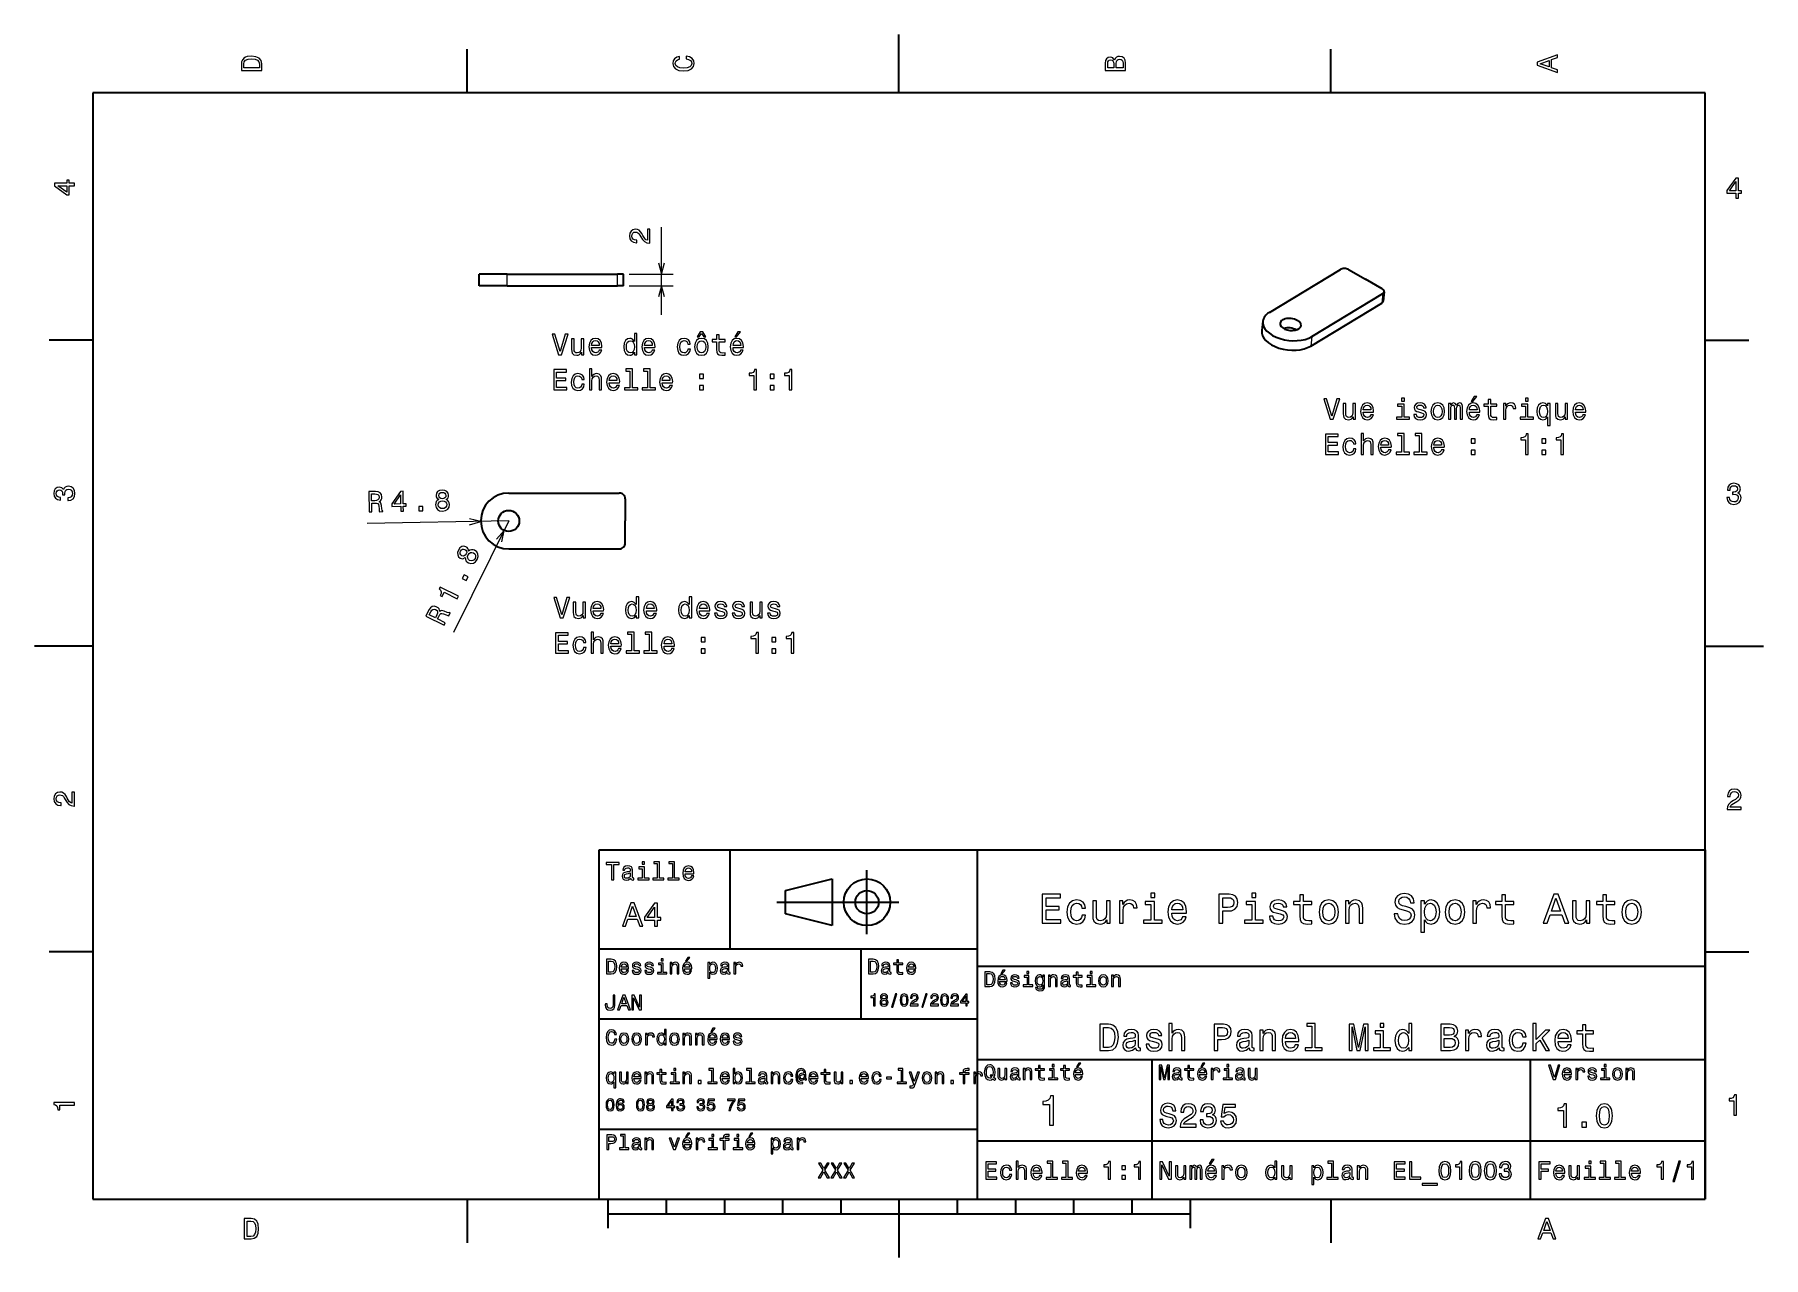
# Model space of a CAD drawing. Extents: x 0 to 297, y 0 to 210.
import ezdxf

# ---------------------------------------------------------------- set-up
doc = ezdxf.new("R2010")
doc.units = 0

msp = doc.modelspace()

# ---------------------------------------------------------------- linework, layer by layer
at = {"color": 7, "lineweight": 35, "ltscale": 0.25}
for p, q in [((148.5, 200), (148.5, 210)), ((10, 105), (0, 105)), ((287, 105), (297, 105)), ((192, 10), (192, 20)), ((148.5, 10), (148.5, 0))]:
    msp.add_line(p, q, dxfattribs=at)
at = {"color": 7, "lineweight": 35, "ltscale": 0.1875}
for p, q in [((74.300003, 200), (74.300003, 207.5)), ((222.699997, 200), (222.699997, 207.5)), ((10, 157.5), (2.5, 157.5)), ((287, 157.5), (294.5, 157.5)), ((10, 52.5), (2.5, 52.5)), ((287, 52.5), (294.5, 52.5)), ((74.300003, 10), (74.300003, 2.5)), ((222.699997, 10), (222.699997, 2.5))]:
    msp.add_line(p, q, dxfattribs=at)
at = {"color": 7, "lineweight": 35}
for p, q in [((287, 200), (10, 200)), ((10, 200), (10, 10)), ((287, 10), (287, 200)), ((97, 10), (97, 70)), ((97, 70), (287, 70)), ((162, 10), (162, 70)), ((287, 70), (287, 10)), ((127.5, 61), (148.5, 61)), ((97, 53), (162, 53)), ((162, 50), (287, 50)), ((97, 41), (162, 41)), ((162, 34), (287, 34)), ((257, 10), (257, 34)), ((97, 22), (162, 22)), ((162, 20), (287, 20)), ((10, 10), (287, 10)), ((97, 10), (287, 10)), ((98.5, 7.5), (198.5, 7.5))]:
    msp.add_line(p, q, dxfattribs=at)
at = {"color": 7, "lineweight": 13, "ltscale": 0.3759}
msp.add_line((107.706039, 161.880737), (107.706039, 176.916748), dxfattribs=at)
at = {"color": 7, "lineweight": 35, "ltscale": 0.356684}
msp.add_line((212.120102, 162.292847), (224.329666, 169.674149), dxfattribs=at)
at = {"color": 7, "lineweight": 35, "ltscale": 0.083082}
for p in [(225.732254, 169.629898), (231.508102, 166.341064)]:
    msp.add_line(p, (228.620178, 167.985474), dxfattribs=at)
at = {"color": 7, "lineweight": 35, "ltscale": 0.05}
for p, q in [((76.362694, 166.880737), (76.362694, 168.880737)), ((101.162689, 166.880737), (101.162689, 168.880737))]:
    msp.add_line(p, q, dxfattribs=at)
at = {"color": 7, "lineweight": 35, "ltscale": 0.12}
for p, q in [((81.162689, 168.880737), (76.362694, 168.880737)), ((81.162689, 166.880737), (76.362694, 166.880737))]:
    msp.add_line(p, q, dxfattribs=at)
at = {"color": 7, "lineweight": 13, "ltscale": 0.05}
for p, q in [((81.162689, 166.880737), (81.162689, 168.880737)), ((100.162689, 166.880737), (100.162689, 168.880737))]:
    msp.add_line(p, q, dxfattribs=at)
at = {"color": 7, "lineweight": 35, "ltscale": 0.475}
for p, q in [((81.162689, 168.880737), (100.162689, 168.880737)), ((81.162689, 166.880737), (100.162689, 166.880737)), ((81.453682, 131.273819), (100.453682, 131.273819)), ((81.453682, 121.673813), (100.453682, 121.673813))]:
    msp.add_line(p, q, dxfattribs=at)
at = {"color": 7, "lineweight": 35, "ltscale": 0.025}
for p, q in [((101.162689, 168.880737), (100.162689, 168.880737)), ((101.162689, 166.880737), (100.162689, 166.880737))]:
    msp.add_line(p, q, dxfattribs=at)
at = {"color": 7, "lineweight": 13, "ltscale": 0.188584}
for p, q in [((102.162689, 168.880737), (109.706039, 168.880737)), ((102.162689, 166.880737), (109.706039, 166.880737))]:
    msp.add_line(p, q, dxfattribs=at)
at = {"color": 7, "lineweight": 35, "ltscale": 0.356683}
for p, q in [((219.22113, 156.511505), (231.430695, 163.892792)), ((219.415909, 158.138535), (231.625473, 165.519821))]:
    msp.add_line(p, q, dxfattribs=at)
at = {"color": 7, "lineweight": 13, "ltscale": 0.040966}
for p, q in [((231.625473, 165.519821), (231.430695, 163.892792)), ((219.415909, 158.138535), (219.22113, 156.511505))]:
    msp.add_line(p, q, dxfattribs=at)
at = {"color": 7, "lineweight": 35, "ltscale": 0.040967}
for p, q in [((231.858398, 165.83371), (231.66362, 164.206665)), ((211.002029, 160.786224), (210.807251, 159.15918))]:
    msp.add_line(p, q, dxfattribs=at)
at = {"color": 7, "lineweight": 35, "ltscale": 0.095}
for p in [(101.453682, 130.273819), (101.453682, 122.673813)]:
    msp.add_line(p, (101.453682, 126.473816), dxfattribs=at)
at = {"color": 7, "lineweight": 13}
for q in [(57.113743, 126.024139), (71.972664, 107.345551)]:
    msp.add_line((81.453682, 126.473816), q, dxfattribs=at)
at = {"color": 7, "lineweight": 35, "ltscale": 0.425}
msp.add_line((119.5, 53), (119.5, 70), dxfattribs=at)
at = {"color": 7, "lineweight": 35, "ltscale": 0.275}
msp.add_line((143, 55.5), (143, 66.5), dxfattribs=at)
at = {"color": 7, "lineweight": 35, "ltscale": 0.206155}
for p, q in [((129, 63), (137, 65)), ((137, 57), (129, 59))]:
    msp.add_line(p, q, dxfattribs=at)
at = {"color": 7, "lineweight": 35, "ltscale": 0.1}
msp.add_line((129, 59), (129, 63), dxfattribs=at)
at = {"color": 7, "lineweight": 35, "ltscale": 0.2}
msp.add_line((137, 65), (137, 57), dxfattribs=at)
at = {"color": 7, "lineweight": 35, "ltscale": 0.3}
msp.add_line((142, 41), (142, 53), dxfattribs=at)
at = {"color": 7, "lineweight": 35, "ltscale": 0.35}
msp.add_line((192, 20), (192, 34), dxfattribs=at)
at = {"color": 7, "lineweight": 35, "ltscale": 0.125}
for p, q in [((98.5, 10), (98.5, 5)), ((198.5, 10), (198.5, 5))]:
    msp.add_line(p, q, dxfattribs=at)
at = {"color": 7, "lineweight": 35, "ltscale": 0.0625}
for p, q in [((108.5, 10), (108.5, 7.5)), ((118.5, 10), (118.5, 7.5)), ((128.5, 10), (128.5, 7.5)), ((138.5, 10), (138.5, 7.5)), ((158.5, 10), (158.5, 7.5)), ((168.5, 10), (168.5, 7.5)), ((178.5, 10), (178.5, 7.5)), ((188.5, 10), (188.5, 7.5))]:
    msp.add_line(p, q, dxfattribs=at)
at = {"color": 7, "lineweight": 13}
for points in [[(35.533215, 204.994965), (35.533215, 203.829971), (39.033215, 203.829971), (39.033215, 204.994965), (38.922264, 205.544678), (38.584366, 205.953171), (38.034657, 206.205338), (37.283215, 206.296112), (36.516644, 206.215424), (36.21405, 206.114563), (35.971977, 205.973343), (35.644165, 205.56485), (35.563473, 205.297562)], [(35.951801, 204.959656), (36.027451, 205.342941), (36.259438, 205.605194), (36.672985, 205.761536), (37.283215, 205.811966), (37.873272, 205.756485), (38.286816, 205.600143), (38.533936, 205.332855), (38.614628, 204.959656), (38.614628, 204.298996), (35.951801, 204.298996)], [(111.93206, 205.817017), (112.35569, 205.716141), (112.658287, 205.549713), (112.844887, 205.317734), (112.905403, 205.045395), (112.814629, 204.71759), (112.54229, 204.460388), (112.098488, 204.28891), (111.483215, 204.233429), (110.872986, 204.28891), (110.424141, 204.455338), (110.151802, 204.71254), (110.055984, 205.045395), (110.106415, 205.287476), (110.247627, 205.494247), (110.474571, 205.655624), (110.787247, 205.766571), (110.787247, 206.245682), (110.308144, 206.094391), (109.94503, 205.832138), (109.718086, 205.474075), (109.637398, 205.045395), (109.763474, 204.510818), (110.116501, 204.10231), (110.696472, 203.840057), (111.483215, 203.749283), (112.269958, 203.840057), (112.84993, 204.10231), (113.208, 204.510818), (113.329041, 205.045395), (113.233215, 205.51442), (112.965927, 205.892654), (112.527161, 206.159943), (111.93206, 206.301163)], [(185.542007, 205.630417), (185.249496, 205.983429), (185.052811, 206.074219), (184.81073, 206.104477), (184.432495, 206.03891), (184.160156, 205.842224), (183.993729, 205.524506), (183.933212, 205.080704), (183.933212, 203.835022), (187.433212, 203.835022), (187.433212, 205.151306), (187.36261, 205.620331), (187.155838, 205.968307), (186.828018, 206.185165), (186.384216, 206.260818), (186.08667, 206.215424), (185.839554, 206.094391), (185.65799, 205.897705)], [(185.385666, 204.984879), (185.385666, 204.298996), (184.351807, 204.298996), (184.351807, 205.025223), (184.382065, 205.297562), (184.472839, 205.489197), (184.629181, 205.605194), (184.86116, 205.645538), (185.093155, 205.600143), (185.254532, 205.479111), (185.355408, 205.272339)], [(187.014618, 205.095825), (187.014618, 204.298996), (185.809296, 204.298996), (185.809296, 205.050446), (185.844589, 205.368164), (185.9505, 205.595108), (186.132065, 205.731277), (186.394302, 205.776657), (186.671692, 205.731277), (186.863327, 205.605194), (186.979324, 205.393372)], [(261.633209, 203.466858), (261.633209, 203.930847), (260.604401, 204.298996), (260.604401, 205.695969), (261.633209, 206.064133), (261.633209, 206.538193), (258.128174, 205.257217), (258.128174, 204.742798)], [(260.17572, 204.460388), (258.632477, 205), (260.17572, 205.539627)], [(6.833213, 184.02739), (6.833213, 184.481277), (5.965778, 184.481277), (5.965778, 184.98056), (5.56232, 184.98056), (5.56232, 184.481277), (3.408862, 184.481277), (3.408862, 184.022339), (5.521974, 182.489197), (5.965778, 182.489197), (5.965778, 184.02739)], [(292.277374, 181.916794), (292.731262, 181.916794), (292.731262, 182.784225), (293.23056, 182.784225), (293.23056, 183.187683), (292.731262, 183.187683), (292.731262, 185.341141), (292.272339, 185.341141), (290.739197, 183.228027), (290.739197, 182.784225), (292.277374, 182.784225)], [(291.162842, 183.187683), (292.277374, 184.756134), (292.277374, 183.187683)], [(5.56232, 182.912827), (3.993876, 184.02739), (5.56232, 184.02739)], [(105.706039, 174.168198), (105.706039, 176.573822), (105.272324, 176.573822), (105.272324, 174.672516), (105.035294, 174.778427), (104.838608, 174.959976), (104.48053, 175.519775), (104.329239, 175.817322), (104.112381, 176.150177), (103.860214, 176.387207), (103.562668, 176.523376), (103.224762, 176.573822), (102.801132, 176.488083), (102.468277, 176.251038), (102.25647, 175.887939), (102.180817, 175.418915), (102.266556, 174.934769), (102.503586, 174.566605), (102.881821, 174.329575), (103.381104, 174.248886), (103.451706, 174.248886), (103.451706, 174.707825), (103.411362, 174.707825), (103.06842, 174.753204), (102.816269, 174.889374), (102.654877, 175.106232), (102.599411, 175.393707), (102.649841, 175.686203), (102.775925, 175.903061), (102.97261, 176.044281), (103.219727, 176.094711), (103.451706, 176.059402), (103.648392, 175.963577), (103.81987, 175.8022), (103.971161, 175.580292), (104.132553, 175.282745), (104.445236, 174.788513), (104.778076, 174.440521), (105.181534, 174.233765), (105.690903, 174.168198)], [(91.158226, 158.52916), (90.280708, 155.548599), (89.377968, 158.52916), (88.898865, 158.52916), (90.028549, 155.024109), (90.532867, 155.024109), (91.637337, 158.52916)], [(94.36068, 157.732315), (93.91687, 157.732315), (93.91687, 156.168915), (93.86644, 155.805817), (93.720184, 155.543564), (93.49324, 155.382172), (93.195694, 155.331741), (92.958664, 155.372086), (92.807365, 155.493134), (92.721626, 155.699905), (92.701454, 155.992401), (92.701454, 157.732315), (92.257652, 157.732315), (92.257652, 155.952057), (92.272781, 155.593994), (92.368607, 155.296448), (92.66111, 155.024109), (93.130127, 154.928284), (93.382294, 154.963593), (93.599152, 155.054367), (93.785751, 155.210709), (93.93705, 155.437653), (93.93705, 155.024109), (94.36068, 155.024109)], [(95.697136, 156.249619), (97.472351, 156.249619), (97.477394, 156.45639), (97.396698, 157.036362), (97.174797, 157.470078), (96.821777, 157.732315), (96.352753, 157.82814), (95.893822, 157.72728), (95.540794, 157.444855), (95.31385, 156.985931), (95.233154, 156.380737), (95.308807, 155.760422), (95.535751, 155.306534), (95.883736, 155.024109), (96.337624, 154.928284), (96.730995, 154.993851), (97.053764, 155.165314), (97.290794, 155.437653), (97.426964, 155.800766), (96.988197, 155.800766), (96.897423, 155.59903), (96.766296, 155.447739), (96.393097, 155.326706), (96.105637, 155.382172), (95.888779, 155.558685), (95.747566, 155.846161), (95.697136, 156.234482)], [(95.697136, 156.622818), (95.752609, 156.970795), (95.888779, 157.227997), (96.095551, 157.384338), (96.367882, 157.439819), (96.635178, 157.384338), (96.841949, 157.227997), (96.968025, 156.970795), (97.013412, 156.622818)], [(103.04512, 155.442703), (103.04512, 155.024109), (103.488922, 155.024109), (103.488922, 158.645142), (103.050156, 158.645142), (103.050156, 157.318771), (102.712265, 157.702057), (102.505493, 157.792847), (102.268463, 157.82814), (101.839783, 157.72728), (101.506935, 157.444855), (101.29007, 156.990967), (101.214424, 156.380737), (101.29007, 155.770508), (101.506935, 155.311569), (101.839783, 155.024109), (102.268463, 154.928284), (102.505493, 154.963593), (102.717308, 155.054367)], [(102.344109, 157.429733), (102.636612, 157.359131), (102.858521, 157.162445), (102.989639, 156.834625), (103.04007, 156.380737), (102.989639, 155.921799), (102.858521, 155.593994), (102.636612, 155.392258), (102.344109, 155.326706), (102.066727, 155.392258), (101.854912, 155.593994), (101.713707, 155.926849), (101.668312, 156.380737), (101.713707, 156.82959), (101.854912, 157.157394), (102.066727, 157.359131)], [(104.805206, 156.249619), (106.580421, 156.249619), (106.585464, 156.45639), (106.504768, 157.036362), (106.282867, 157.470078), (105.92984, 157.732315), (105.460823, 157.82814), (105.001892, 157.72728), (104.648865, 157.444855), (104.421921, 156.985931), (104.341225, 156.380737), (104.416878, 155.760422), (104.643822, 155.306534), (104.991806, 155.024109), (105.445694, 154.928284), (105.839066, 154.993851), (106.161835, 155.165314), (106.398865, 155.437653), (106.535034, 155.800766), (106.096268, 155.800766), (106.005493, 155.59903), (105.874367, 155.447739), (105.501167, 155.326706), (105.213707, 155.382172), (104.996841, 155.558685), (104.855637, 155.846161), (104.805206, 156.234482)], [(104.805206, 156.622818), (104.86068, 156.970795), (104.996841, 157.227997), (105.203613, 157.384338), (105.475952, 157.439819), (105.74324, 157.384338), (105.950012, 157.227997), (106.076096, 156.970795), (106.121483, 156.622818)], [(112.213707, 156.834625), (112.652466, 156.834625), (112.561691, 157.238083), (112.344833, 157.555817), (112.006935, 157.752502), (111.568176, 157.82814), (111.084023, 157.72728), (110.715866, 157.444855), (110.483879, 156.985931), (110.403183, 156.370651), (110.478836, 155.760422), (110.70578, 155.306534), (111.06385, 155.024109), (111.55304, 154.928284), (111.986763, 155.003937), (112.324661, 155.215744), (112.556641, 155.548599), (112.657509, 155.992401), (112.233879, 155.992401), (112.158234, 155.709991), (112.017021, 155.498169), (111.815292, 155.36705), (111.568176, 155.326706), (111.260536, 155.392258), (111.038635, 155.593994), (110.902466, 155.921799), (110.857079, 156.385773), (110.902466, 156.839676), (111.043678, 157.16748), (111.270622, 157.369217), (111.568176, 157.439819), (111.830421, 157.394424), (112.027107, 157.278427), (112.158234, 157.086792)], [(113.393822, 156.375687), (113.47451, 155.760422), (113.706497, 155.306534), (114.074654, 155.024109), (114.568893, 154.928284), (115.058083, 155.024109), (115.426239, 155.301483), (115.658234, 155.755371), (115.743965, 156.375687), (115.658234, 156.990967), (115.426239, 157.449905), (115.058083, 157.72728), (114.568893, 157.82814), (114.074654, 157.72728), (113.706497, 157.444855), (113.47451, 156.990967)], [(113.84771, 158.100479), (114.145264, 158.100479), (114.573936, 158.660278), (114.997566, 158.100479), (115.29512, 158.100479), (114.81601, 158.957825), (114.331863, 158.957825)], [(113.84771, 156.380737), (113.893097, 156.834625), (114.034309, 157.162445), (114.261253, 157.364166), (114.568893, 157.434769), (114.871483, 157.364166), (115.098434, 157.16748), (115.239639, 156.834625), (115.29007, 156.380737), (115.239639, 155.921799), (115.098434, 155.588943), (114.871483, 155.387222), (114.568893, 155.321655), (114.261253, 155.387222), (114.034309, 155.588943), (113.893097, 155.921799)], [(117.156067, 157.263306), (117.156067, 155.906677), (117.186325, 155.467911), (117.327538, 155.165314), (117.609955, 154.9888), (118.089066, 154.928284), (118.613556, 154.953506), (118.613556, 155.336792), (118.23027, 155.306534), (117.882294, 155.346878), (117.695694, 155.472961), (117.614998, 155.684769), (117.599869, 155.982315), (117.599869, 157.263306), (118.613556, 157.263306), (118.613556, 157.641541), (117.599869, 157.641541), (117.599869, 158.433334), (117.156067, 158.433334), (117.156067, 157.641541), (116.389496, 157.641541), (116.389496, 157.263306)], [(119.985321, 156.249619), (121.760529, 156.249619), (121.765579, 156.45639), (121.684883, 157.036362), (121.462982, 157.470078), (121.109955, 157.732315), (120.640938, 157.82814), (120.182007, 157.72728), (119.828979, 157.444855), (119.602036, 156.985931), (119.521339, 156.380737), (119.596985, 155.760422), (119.823929, 155.306534), (120.171921, 155.024109), (120.625809, 154.928284), (121.01918, 154.993851), (121.341949, 155.165314), (121.578979, 155.437653), (121.715149, 155.800766), (121.276382, 155.800766), (121.185608, 155.59903), (121.054482, 155.447739), (120.681282, 155.326706), (120.393814, 155.382172), (120.176956, 155.558685), (120.035751, 155.846161), (119.985321, 156.234482)], [(119.985321, 156.622818), (120.040794, 156.970795), (120.176956, 157.227997), (120.383728, 157.384338), (120.656067, 157.439819), (120.923355, 157.384338), (121.130127, 157.227997), (121.25621, 156.970795), (121.301598, 156.622818)], [(120.292953, 158.100479), (120.5905, 158.100479), (121.291512, 158.957825), (120.797272, 158.957825)], [(89.221626, 148.97728), (91.440651, 148.97728), (91.440651, 149.400909), (89.685608, 149.400909), (89.685608, 150.586075), (91.249008, 150.586075), (91.249008, 151.004654), (89.685608, 151.004654), (89.685608, 152.05365), (91.400307, 152.05365), (91.400307, 152.47728), (89.221626, 152.47728)], [(93.997566, 150.787796), (94.436325, 150.787796), (94.345551, 151.191254), (94.128693, 151.508987), (93.790794, 151.705673), (93.352036, 151.781311), (92.867882, 151.68045), (92.499725, 151.398026), (92.267738, 150.939102), (92.18705, 150.323822), (92.262695, 149.713593), (92.489639, 149.259705), (92.84771, 148.97728), (93.336906, 148.881454), (93.770622, 148.957108), (94.108521, 149.168915), (94.340508, 149.50177), (94.441368, 149.945572), (94.017738, 149.945572), (93.942093, 149.663162), (93.80088, 149.45134), (93.599152, 149.320221), (93.352036, 149.279877), (93.044395, 149.345428), (92.822495, 149.547165), (92.686325, 149.874969), (92.640938, 150.338959), (92.686325, 150.792847), (92.827538, 151.120651), (93.054482, 151.322388), (93.352036, 151.39299), (93.614281, 151.347595), (93.810966, 151.231598), (93.942093, 151.039963)], [(95.308807, 148.97728), (95.752609, 148.97728), (95.752609, 150.54068), (95.797997, 150.898743), (95.944252, 151.160995), (96.171196, 151.322388), (96.473793, 151.382904), (96.715866, 151.332474), (96.867165, 151.196304), (96.94281, 150.96936), (96.968025, 150.666763), (96.968025, 148.97728), (97.411835, 148.97728), (97.411835, 150.757538), (97.391655, 151.115601), (97.30088, 151.413162), (97.003326, 151.685486), (96.539352, 151.781311), (96.287193, 151.746017), (96.070335, 151.650192), (95.888779, 151.498886), (95.752609, 151.292114), (95.752609, 152.598312), (95.308807, 152.598312)], [(98.733154, 150.202789), (100.508377, 150.202789), (100.513412, 150.409561), (100.432724, 150.989532), (100.210823, 151.423248), (99.857796, 151.685486), (99.388779, 151.781311), (98.92984, 151.68045), (98.576813, 151.398026), (98.349869, 150.939102), (98.26918, 150.333908), (98.344826, 149.713593), (98.571777, 149.259705), (98.919754, 148.97728), (99.37365, 148.881454), (99.767021, 148.947021), (100.089783, 149.118484), (100.326813, 149.390823), (100.462982, 149.753937), (100.024223, 149.753937), (99.933441, 149.5522), (99.802322, 149.400909), (99.429123, 149.279877), (99.141655, 149.335342), (98.924797, 149.511856), (98.783592, 149.799332), (98.733154, 150.187653)], [(102.263412, 152.225113), (102.263412, 149.350479), (101.350594, 149.350479), (101.350594, 148.97728), (103.614998, 148.97728), (103.614998, 149.350479), (102.707222, 149.350479), (102.707222, 152.598312), (101.567451, 152.598312), (101.567451, 152.225113)], [(105.299438, 152.225113), (105.299438, 149.350479), (104.386612, 149.350479), (104.386612, 148.97728), (106.651024, 148.97728), (106.651024, 149.350479), (105.74324, 149.350479), (105.74324, 152.598312), (104.60347, 152.598312), (104.60347, 152.225113)], [(107.841225, 150.202789), (109.61644, 150.202789), (109.621483, 150.409561), (109.540794, 150.989532), (109.318893, 151.423248), (108.965866, 151.685486), (108.496841, 151.781311), (108.03791, 151.68045), (107.684891, 151.398026), (107.457939, 150.939102), (107.377251, 150.333908), (107.452896, 149.713593), (107.67984, 149.259705), (108.027824, 148.97728), (108.48172, 148.881454), (108.875092, 148.947021), (109.197853, 149.118484), (109.434891, 149.390823), (109.571053, 149.753937), (109.132294, 149.753937), (109.041512, 149.5522), (108.910393, 149.400909), (108.537193, 149.279877), (108.249725, 149.335342), (108.032867, 149.511856), (107.891663, 149.799332), (107.841225, 150.187653)], [(114.220909, 150.934052), (114.91687, 150.934052), (114.91687, 151.685486), (114.220909, 151.685486)], [(123.586182, 148.97728), (124.045113, 148.97728), (124.045113, 152.502502), (123.702179, 152.502502), (123.611397, 152.194855), (123.42984, 151.988083), (123.152466, 151.86705), (122.76918, 151.826706), (122.76918, 151.468628), (123.586182, 151.468628)], [(126.364998, 150.934052), (127.060959, 150.934052), (127.060959, 151.685486), (126.364998, 151.685486)], [(129.658234, 148.97728), (130.117157, 148.97728), (130.117157, 152.502502), (129.774216, 152.502502), (129.683441, 152.194855), (129.501892, 151.988083), (129.224503, 151.86705), (128.841217, 151.826706), (128.841217, 151.468628), (129.658234, 151.468628)], [(98.733154, 150.575989), (98.788635, 150.923965), (98.924797, 151.181168), (99.131569, 151.337509), (99.403908, 151.39299), (99.671196, 151.337509), (99.877968, 151.181168), (100.004051, 150.923965), (100.049438, 150.575989)], [(107.841225, 150.575989), (107.896698, 150.923965), (108.032867, 151.181168), (108.239639, 151.337509), (108.511978, 151.39299), (108.779266, 151.337509), (108.986038, 151.181168), (109.112122, 150.923965), (109.157509, 150.575989)], [(114.220909, 148.97728), (114.91687, 148.97728), (114.91687, 149.728714), (114.220909, 149.728714)], [(126.364998, 148.97728), (127.060959, 148.97728), (127.060959, 149.728714), (126.364998, 149.728714)], [(223.723923, 147.445694), (222.84639, 144.465134), (221.943665, 147.445694), (221.464554, 147.445694), (222.594238, 143.940643), (223.098557, 143.940643), (224.203018, 147.445694)], [(226.926361, 146.648849), (226.482559, 146.648849), (226.482559, 145.085449), (226.432129, 144.722351), (226.285873, 144.460098), (226.058929, 144.298706), (225.761383, 144.248276), (225.524353, 144.28862), (225.373047, 144.409668), (225.287323, 144.61644), (225.267151, 144.908936), (225.267151, 146.648849), (224.823334, 146.648849), (224.823334, 144.868591), (224.83847, 144.510529), (224.934296, 144.212982), (225.226807, 143.940643), (225.695816, 143.844818), (225.947983, 143.880127), (226.164841, 143.970901), (226.35144, 144.127243), (226.502731, 144.354187), (226.502731, 143.940643), (226.926361, 143.940643)], [(228.262817, 145.166153), (230.03804, 145.166153), (230.043076, 145.372925), (229.962387, 145.952896), (229.740494, 146.386612), (229.387466, 146.648849), (228.918442, 146.744675), (228.459503, 146.643814), (228.106476, 146.361389), (227.879532, 145.902466), (227.798843, 145.297272), (227.874496, 144.676956), (228.10144, 144.223068), (228.449417, 143.940643), (228.90332, 143.844818), (229.296692, 143.910385), (229.619446, 144.081848), (229.856476, 144.354187), (229.992645, 144.7173), (229.553894, 144.7173), (229.463104, 144.515564), (229.331985, 144.364273), (228.958786, 144.24324), (228.671326, 144.298706), (228.454468, 144.47522), (228.313248, 144.762695), (228.262817, 145.151016)], [(228.262817, 145.539352), (228.318298, 145.887329), (228.454468, 146.144531), (228.66124, 146.300873), (228.933578, 146.356354), (229.200867, 146.300873), (229.407639, 146.144531), (229.533722, 145.887329), (229.579102, 145.539352)], [(235.303162, 144.313843), (235.303162, 146.558075), (234.163391, 146.558075), (234.163391, 146.17984), (234.85936, 146.17984), (234.85936, 144.313843), (233.951584, 144.313843), (233.951584, 143.940643), (236.221039, 143.940643), (236.221039, 144.313843)], [(235.318298, 147.561676), (234.849274, 147.561676), (234.849274, 147.057358), (235.318298, 147.057358)], [(238.308929, 145.51918), (237.880264, 145.620041), (237.562531, 145.736038), (237.456635, 145.973068), (237.486893, 146.139496), (237.592789, 146.260529), (237.764267, 146.336182), (238.011383, 146.36644), (238.248413, 146.336182), (238.435013, 146.245392), (238.556046, 146.109238), (238.606476, 145.927673), (239.040207, 145.927673), (239.040207, 145.937759), (238.964554, 146.265564), (238.757782, 146.522781), (238.435013, 146.684158), (238.011383, 146.744675), (237.582703, 146.684158), (237.27002, 146.517731), (237.073334, 146.270615), (237.012817, 145.957932), (237.058212, 145.655334), (237.199417, 145.443527), (237.431412, 145.292221), (237.769302, 145.186325), (238.26355, 145.065277), (238.566132, 144.939209), (238.64682, 144.838333), (238.677094, 144.687042), (238.631699, 144.500443), (238.510666, 144.359238), (238.31398, 144.268448), (238.051727, 144.23819), (237.774353, 144.268448), (237.572617, 144.374359), (237.436462, 144.545837), (237.380981, 144.782867), (236.952301, 144.782867), (237.022903, 144.37941), (237.229675, 144.086899), (237.557495, 143.910385), (238.011383, 143.844818), (238.485443, 143.910385), (238.833435, 144.086899), (239.045242, 144.369324), (239.120895, 144.737473), (239.065414, 145.055191), (238.909073, 145.272049), (238.651871, 145.413269)], [(239.887466, 145.292221), (239.968155, 144.676956), (240.200134, 144.223068), (240.568298, 143.940643), (241.062531, 143.844818), (241.551727, 143.940643), (241.919891, 144.218018), (242.151871, 144.671906), (242.23761, 145.292221), (242.151871, 145.907501), (241.919891, 146.36644), (241.551727, 146.643814), (241.062531, 146.744675), (240.568298, 146.643814), (240.200134, 146.361389), (239.968155, 145.907501)], [(240.341354, 145.297272), (240.386749, 145.75116), (240.527954, 146.078979), (240.754898, 146.280701), (241.062531, 146.351303), (241.365128, 146.280701), (241.592072, 146.084015), (241.733276, 145.75116), (241.783722, 145.297272), (241.733276, 144.838333), (241.592072, 144.505478), (241.365128, 144.303757), (241.062531, 144.23819), (240.754898, 144.303757), (240.527954, 144.505478), (240.386749, 144.838333)], [(242.878098, 143.940643), (243.286606, 143.940643), (243.286606, 145.75116), (243.311813, 146.023499), (243.387466, 146.220184), (243.503464, 146.336182), (243.654755, 146.381561), (243.775787, 146.341217), (243.856476, 146.240356), (243.896835, 146.068878), (243.911957, 145.841934), (243.911957, 143.940643), (244.295242, 143.940643), (244.295242, 145.75116), (244.320465, 146.018448), (244.396103, 146.215134), (244.517151, 146.336182), (244.668442, 146.381561), (244.789474, 146.341217), (244.870178, 146.240356), (244.920609, 145.841934), (244.920609, 143.940643), (245.329102, 143.940643), (245.329102, 145.811676), (245.303894, 146.200012), (245.223206, 146.497559), (245.061813, 146.679123), (244.799561, 146.744675), (244.491928, 146.643814), (244.254898, 146.351303), (244.068298, 146.638763), (243.755615, 146.744675), (243.468155, 146.643814), (243.271469, 146.361389), (243.271469, 146.648849), (242.878098, 146.648849)], [(246.478958, 145.166153), (248.254181, 145.166153), (248.259216, 145.372925), (248.178528, 145.952896), (247.956635, 146.386612), (247.603607, 146.648849), (247.134583, 146.744675), (246.675644, 146.643814), (246.322617, 146.361389), (246.095673, 145.902466), (246.014984, 145.297272), (246.090637, 144.676956), (246.317581, 144.223068), (246.665558, 143.940643), (247.119446, 143.844818), (247.512817, 143.910385), (247.835587, 144.081848), (248.072617, 144.354187), (248.208786, 144.7173), (247.77002, 144.7173), (247.679245, 144.515564), (247.548126, 144.364273), (247.174927, 144.24324), (246.887466, 144.298706), (246.670609, 144.47522), (246.529388, 144.762695), (246.478958, 145.151016)], [(246.478958, 145.539352), (246.534439, 145.887329), (246.670609, 146.144531), (246.87738, 146.300873), (247.149719, 146.356354), (247.417007, 146.300873), (247.623779, 146.144531), (247.749847, 145.887329), (247.795242, 145.539352)], [(246.786591, 147.017014), (247.084152, 147.017014), (247.785156, 147.874359), (247.290924, 147.874359)], [(249.721756, 146.17984), (249.721756, 144.823212), (249.752014, 144.384445), (249.893219, 144.081848), (250.175644, 143.905334), (250.654755, 143.844818), (251.179245, 143.870041), (251.179245, 144.253326), (250.795959, 144.223068), (250.447983, 144.263412), (250.261383, 144.389496), (250.180695, 144.601303), (250.165558, 144.898849), (250.165558, 146.17984), (251.179245, 146.17984), (251.179245, 146.558075), (250.165558, 146.558075), (250.165558, 147.349869), (249.721756, 147.349869), (249.721756, 146.558075), (248.955185, 146.558075), (248.955185, 146.17984)], [(252.329102, 143.940643), (252.772903, 143.940643), (252.772903, 145.488907), (252.818298, 145.862106), (252.954468, 146.12941), (253.176361, 146.290787), (253.473907, 146.346268), (253.695816, 146.310959), (253.862244, 146.210098), (253.963104, 146.03862), (253.998413, 145.806641), (254.447266, 145.806641), (254.386749, 146.215134), (254.220306, 146.507645), (253.942932, 146.684158), (253.564697, 146.744675), (253.307495, 146.70433), (253.085587, 146.60347), (252.888901, 146.431992), (252.732559, 146.200012), (252.732559, 146.648849), (252.329102, 146.648849)], [(256.555328, 144.313843), (256.555328, 146.558075), (255.415558, 146.558075), (255.415558, 146.17984), (256.111511, 146.17984), (256.111511, 144.313843), (255.203735, 144.313843), (255.203735, 143.940643), (257.473206, 143.940643), (257.473206, 144.313843)], [(256.570465, 147.561676), (256.10144, 147.561676), (256.10144, 147.057358), (256.570465, 147.057358)], [(259.898987, 146.23027), (259.742645, 146.457214), (259.566132, 146.618591), (259.359375, 146.709381), (259.122314, 146.744675), (258.693665, 146.643814), (258.360809, 146.361389), (258.143951, 145.907501), (258.068298, 145.297272), (258.143951, 144.681992), (258.360809, 144.228104), (258.693665, 143.940643), (259.122314, 143.844818), (259.359375, 143.875076), (259.561096, 143.960815), (259.73761, 144.117157), (259.898987, 144.354187), (259.898987, 142.891647), (260.342804, 142.891647), (260.342804, 146.648849), (259.898987, 146.648849)], [(258.522186, 145.297272), (258.567566, 145.746124), (258.708801, 146.073929), (258.920593, 146.275665), (259.197968, 146.346268), (259.490479, 146.275665), (259.712402, 146.078979), (259.843506, 145.75116), (259.893951, 145.297272), (259.843506, 144.838333), (259.712402, 144.510529), (259.490479, 144.308792), (259.197968, 144.24324), (258.920593, 144.308792), (258.708801, 144.510529), (258.567566, 144.843384)], [(263.358643, 146.648849), (262.914825, 146.648849), (262.914825, 145.085449), (262.86441, 144.722351), (262.71814, 144.460098), (262.491211, 144.298706), (262.193665, 144.248276), (261.956635, 144.28862), (261.805328, 144.409668), (261.719604, 144.61644), (261.699402, 144.908936), (261.699402, 146.648849), (261.255615, 146.648849), (261.255615, 144.868591), (261.270752, 144.510529), (261.366577, 144.212982), (261.659058, 143.940643), (262.128082, 143.844818), (262.380249, 143.880127), (262.597107, 143.970901), (262.783722, 144.127243), (262.934998, 144.354187), (262.934998, 143.940643), (263.358643, 143.940643)], [(264.695099, 145.166153), (266.470306, 145.166153), (266.475342, 145.372925), (266.394653, 145.952896), (266.17276, 146.386612), (265.819733, 146.648849), (265.350708, 146.744675), (264.891785, 146.643814), (264.538757, 146.361389), (264.311798, 145.902466), (264.23111, 145.297272), (264.306763, 144.676956), (264.533722, 144.223068), (264.881683, 143.940643), (265.335571, 143.844818), (265.728943, 143.910385), (266.051727, 144.081848), (266.288757, 144.354187), (266.424927, 144.7173), (265.986145, 144.7173), (265.895386, 144.515564), (265.764252, 144.364273), (265.391052, 144.24324), (265.103607, 144.298706), (264.886749, 144.47522), (264.745514, 144.762695), (264.695099, 145.151016)], [(264.695099, 145.539352), (264.75058, 145.887329), (264.886749, 146.144531), (265.093506, 146.300873), (265.365845, 146.356354), (265.633148, 146.300873), (265.839905, 146.144531), (265.966003, 145.887329), (266.011383, 145.539352)], [(221.787323, 137.893814), (224.006332, 137.893814), (224.006332, 138.317444), (222.251297, 138.317444), (222.251297, 139.502609), (223.814697, 139.502609), (223.814697, 139.921188), (222.251297, 139.921188), (222.251297, 140.970184), (223.965988, 140.970184), (223.965988, 141.393814), (221.787323, 141.393814)], [(226.563248, 139.70433), (227.002014, 139.70433), (226.91124, 140.107788), (226.694382, 140.425522), (226.356476, 140.622208), (225.917725, 140.697845), (225.433578, 140.596985), (225.065414, 140.31456), (224.833435, 139.855637), (224.752731, 139.240356), (224.828384, 138.630127), (225.055328, 138.176239), (225.413391, 137.893814), (225.902588, 137.797989), (226.336304, 137.873642), (226.67421, 138.085449), (226.906189, 138.418304), (227.007065, 138.862106), (226.583435, 138.862106), (226.507782, 138.579697), (226.366562, 138.367874), (226.164841, 138.236755), (225.917725, 138.196411), (225.610092, 138.261963), (225.388184, 138.463699), (225.252014, 138.791504), (225.206619, 139.255493), (225.252014, 139.709381), (225.393219, 140.037186), (225.620178, 140.238922), (225.917725, 140.309525), (226.179962, 140.26413), (226.376648, 140.148132), (226.507782, 139.956497)], [(227.874496, 137.893814), (228.318298, 137.893814), (228.318298, 139.457214), (228.363693, 139.815277), (228.509933, 140.07753), (228.736893, 140.238922), (229.039474, 140.299438), (229.281555, 140.249008), (229.432846, 140.112839), (229.508499, 139.885895), (229.533722, 139.583298), (229.533722, 137.893814), (229.977524, 137.893814), (229.977524, 139.674072), (229.957352, 140.032135), (229.866562, 140.329697), (229.569016, 140.60202), (229.105042, 140.697845), (228.852875, 140.662552), (228.636017, 140.566727), (228.454468, 140.415421), (228.318298, 140.208649), (228.318298, 141.514847), (227.874496, 141.514847)], [(231.298843, 139.119324), (233.074066, 139.119324), (233.079102, 139.326096), (232.998413, 139.906067), (232.776505, 140.339783), (232.423492, 140.60202), (231.954468, 140.697845), (231.495529, 140.596985), (231.142502, 140.31456), (230.915558, 139.855637), (230.834869, 139.250443), (230.910522, 138.630127), (231.137466, 138.176239), (231.485443, 137.893814), (231.939331, 137.797989), (232.332703, 137.863556), (232.655472, 138.035019), (232.892502, 138.307358), (233.028671, 138.670471), (232.589905, 138.670471), (232.49913, 138.468735), (232.368011, 138.317444), (231.994812, 138.196411), (231.707352, 138.251877), (231.490494, 138.428391), (231.349274, 138.715866), (231.298843, 139.104187)], [(231.298843, 139.492523), (231.354324, 139.8405), (231.490494, 140.097702), (231.697266, 140.254044), (231.969589, 140.309525), (232.236893, 140.254044), (232.443665, 140.097702), (232.569733, 139.8405), (232.615128, 139.492523)], [(234.829102, 141.141647), (234.829102, 138.267014), (233.916275, 138.267014), (233.916275, 137.893814), (236.180695, 137.893814), (236.180695, 138.267014), (235.272903, 138.267014), (235.272903, 141.514847), (234.133133, 141.514847), (234.133133, 141.141647)], [(237.865128, 141.141647), (237.865128, 138.267014), (236.952301, 138.267014), (236.952301, 137.893814), (239.216705, 137.893814), (239.216705, 138.267014), (238.308929, 138.267014), (238.308929, 141.514847), (237.169159, 141.514847), (237.169159, 141.141647)], [(240.406921, 139.119324), (242.182129, 139.119324), (242.18718, 139.326096), (242.106476, 139.906067), (241.884583, 140.339783), (241.531555, 140.60202), (241.062531, 140.697845), (240.603607, 140.596985), (240.25058, 140.31456), (240.023636, 139.855637), (239.942932, 139.250443), (240.018585, 138.630127), (240.245529, 138.176239), (240.593521, 137.893814), (241.047409, 137.797989), (241.440781, 137.863556), (241.76355, 138.035019), (242.00058, 138.307358), (242.136749, 138.670471), (241.697983, 138.670471), (241.607208, 138.468735), (241.476074, 138.317444), (241.102875, 138.196411), (240.815414, 138.251877), (240.598557, 138.428391), (240.457352, 138.715866), (240.406921, 139.104187)], [(240.406921, 139.492523), (240.462387, 139.8405), (240.598557, 140.097702), (240.805328, 140.254044), (241.077667, 140.309525), (241.344955, 140.254044), (241.551727, 140.097702), (241.677811, 139.8405), (241.723206, 139.492523)], [(246.786591, 139.850586), (247.482559, 139.850586), (247.482559, 140.60202), (246.786591, 140.60202)], [(256.151855, 137.893814), (256.610809, 137.893814), (256.610809, 141.419037), (256.267853, 141.419037), (256.177094, 141.111389), (255.995529, 140.904617), (255.718155, 140.783585), (255.334869, 140.74324), (255.334869, 140.385162), (256.151855, 140.385162)], [(258.930695, 139.850586), (259.626648, 139.850586), (259.626648, 140.60202), (258.930695, 140.60202)], [(262.223907, 137.893814), (262.682861, 137.893814), (262.682861, 141.419037), (262.339905, 141.419037), (262.249146, 141.111389), (262.067566, 140.904617), (261.790192, 140.783585), (261.406921, 140.74324), (261.406921, 140.385162), (262.223907, 140.385162)], [(246.786591, 137.893814), (247.482559, 137.893814), (247.482559, 138.645248), (246.786591, 138.645248)], [(258.930695, 137.893814), (259.626648, 137.893814), (259.626648, 138.645248), (258.930695, 138.645248)], [(5.73379, 129.979111), (5.769093, 129.979111), (6.253242, 130.059799), (6.616354, 130.296829), (6.848343, 130.670029), (6.934078, 131.164276), (6.848343, 131.688766), (6.626441, 132.082138), (6.273415, 132.334305), (5.819525, 132.425079), (5.521974, 132.384735), (5.279899, 132.273788), (5.0933, 132.092224), (4.957133, 131.850143), (4.684798, 132.177963), (4.251081, 132.293961), (3.857709, 132.218307), (3.560158, 132.00145), (3.373559, 131.648422), (3.307997, 131.164276), (3.388689, 130.710388), (3.610591, 130.362396), (3.963617, 130.135452), (4.432637, 130.059799), (4.46794, 130.059799), (4.46794, 130.508652), (4.145173, 130.548996), (3.913184, 130.680115), (3.771974, 130.891937), (3.721542, 131.189484), (3.761888, 131.451736), (3.867795, 131.643372), (4.039265, 131.759369), (4.271254, 131.804764), (4.518372, 131.759369), (4.684798, 131.638336), (4.785663, 131.426514), (4.815922, 131.139053), (4.810879, 130.942368), (5.209294, 130.942368), (5.199208, 131.189484), (5.244596, 131.507217), (5.365634, 131.744247), (5.56232, 131.885452), (5.819525, 131.935883), (6.112032, 131.880417), (6.328891, 131.734161), (6.465058, 131.502167), (6.510447, 131.194534), (6.460014, 130.876801), (6.308718, 130.644821), (6.066643, 130.498566), (5.73379, 130.443085)], [(57.470108, 128.031067), (57.939049, 128.039734), (57.911751, 129.517136), (58.390778, 129.525986), (58.744019, 129.51738), (58.967186, 129.450897), (59.091278, 129.286728), (59.147202, 128.990158), (59.180794, 128.536819), (59.216545, 128.239868), (59.280319, 128.064514), (59.809761, 128.074295), (59.807991, 128.17009), (59.689415, 128.309143), (59.644226, 128.570602), (59.598495, 129.134689), (59.505043, 129.55162), (59.38665, 129.680588), (59.203354, 129.773026), (59.402718, 129.902817), (59.540649, 130.081909), (59.627312, 130.30545), (59.652626, 130.573257), (59.574211, 130.995514), (59.366646, 131.309448), (59.030312, 131.494919), (58.575287, 131.552078), (57.405457, 131.530472)], [(58.452103, 131.121063), (58.760246, 131.096481), (58.978836, 131.004684), (59.11824, 130.830719), (59.168747, 130.55423), (59.123726, 130.260834), (58.990845, 130.081833), (58.760567, 129.986786), (58.443367, 129.955719), (57.903831, 129.94574), (57.882317, 131.110535)], [(62.907211, 128.131516), (63.361031, 128.139893), (63.345001, 129.007187), (63.8442, 129.016403), (63.836746, 129.4198), (63.337555, 129.410568), (63.297775, 131.56366), (62.838921, 131.555191), (61.34507, 129.414124), (61.353271, 128.970383), (62.89119, 128.99881)], [(61.769379, 129.381607), (62.854767, 130.970367), (62.883736, 129.402191)], [(69.440559, 130.138702), (69.186012, 129.992767), (69.013161, 129.792862), (68.906792, 129.543732), (68.876991, 129.245575), (68.965958, 128.798294), (69.204338, 128.454666), (69.586617, 128.239777), (70.102516, 128.163559), (70.610214, 128.258698), (70.984291, 128.487549), (71.209816, 128.839752), (71.287247, 129.290115), (71.241409, 129.586868), (71.130951, 129.831985), (70.945793, 130.025284), (70.691071, 130.161804), (70.890526, 130.28656), (71.028641, 130.455566), (71.110634, 130.658844), (71.136322, 130.906479), (71.049034, 131.262985), (70.83194, 131.546494), (70.485611, 131.72673), (70.035538, 131.789032), (69.583031, 131.710052), (69.243599, 131.517151), (69.032082, 131.225723), (68.963066, 130.866318), (68.992836, 130.619705), (69.082283, 130.419601)], [(69.442833, 130.834839), (69.479073, 131.057434), (69.596924, 131.231125), (69.786575, 131.340546), (70.042992, 131.385635), (70.295853, 131.34996), (70.489418, 131.247604), (70.613602, 131.0784), (70.663086, 130.857376), (70.621895, 130.629639), (70.504143, 130.450912), (70.314674, 130.331406), (70.06321, 130.291443), (69.805298, 130.327026), (69.611641, 130.434418), (69.487366, 130.608673)], [(290.729126, 130.51622), (290.729126, 130.480911), (290.809814, 129.996765), (291.046844, 129.633652), (291.420044, 129.401657), (291.914276, 129.315933), (292.438782, 129.401657), (292.832153, 129.623566), (293.08429, 129.976593), (293.175079, 130.430481), (293.134735, 130.728027), (293.023773, 130.970108), (292.842224, 131.156708), (292.600159, 131.292877), (292.927948, 131.565216), (293.043945, 131.998932), (292.968292, 132.392303), (292.751434, 132.68985), (292.398407, 132.87645), (291.914276, 132.942017), (291.460388, 132.861313), (291.112396, 132.63942), (290.885468, 132.286392), (290.809814, 131.817368), (290.809814, 131.782074), (291.258636, 131.782074), (291.299011, 132.104828), (291.430115, 132.336823), (291.641937, 132.478027), (291.939484, 132.528473), (292.201721, 132.488113), (292.393372, 132.382217), (292.509369, 132.210739), (292.554749, 131.97876), (292.509369, 131.731628), (292.388336, 131.565216), (292.176514, 131.46434), (291.889069, 131.434082), (291.692383, 131.439133), (291.692383, 131.04071), (291.939484, 131.050797), (292.257202, 131.005417), (292.494232, 130.884369), (292.635468, 130.687683), (292.685883, 130.430481), (292.630402, 130.13797), (292.484161, 129.921112), (292.252167, 129.784943), (291.944519, 129.739563), (291.626801, 129.789993), (291.394806, 129.941284), (291.248566, 130.183365), (291.193085, 130.51622)], [(66.017349, 128.18898), (66.713196, 128.201828), (66.69931, 128.95314), (66.003464, 128.940292)], [(69.36087, 129.264603), (69.401314, 129.532684), (69.543816, 129.737091), (69.768303, 129.872375), (70.070007, 129.923355), (70.368347, 129.883469), (70.597672, 129.756561), (70.747627, 129.557556), (70.802986, 129.291245), (70.757874, 129.002899), (70.615654, 128.783386), (70.391357, 128.638), (70.094696, 128.587128), (69.791313, 128.626923), (69.561798, 128.763916), (69.41156, 128.978027)], [(73.997856, 120.182175), (74.010155, 119.889008), (74.107994, 119.643509), (74.280128, 119.434357), (74.531052, 119.270584), (74.969048, 119.143555), (75.383858, 119.196869), (75.750648, 119.437225), (76.055916, 119.860046), (76.205307, 120.3545), (76.174461, 120.791946), (75.965706, 121.154343), (75.601624, 121.430489), (75.317101, 121.526482), (75.04866, 121.541336), (74.791801, 121.466011), (74.553299, 121.302788), (74.534439, 121.537285), (74.448036, 121.737717), (74.305367, 121.904121), (74.097389, 122.040977), (73.74073, 122.127701), (73.389107, 122.065575), (73.069618, 121.841179), (72.807022, 121.470375), (72.668716, 121.032349), (72.683601, 120.642212), (72.844856, 120.320251), (73.132088, 120.093452), (73.3647, 120.006302), (73.583519, 119.99353)], [(73.381004, 120.504807), (73.200104, 120.639496), (73.10022, 120.824097), (73.090439, 121.042839), (73.16851, 121.291206), (73.316643, 121.499214), (73.496643, 121.623894), (73.704033, 121.656189), (73.923004, 121.598312), (74.106186, 121.456856), (74.210587, 121.27002), (74.229408, 121.046799), (74.149055, 120.805191), (73.99868, 120.592659), (73.814163, 120.470222), (73.602264, 120.44017)], [(74.737022, 119.708855), (74.517693, 119.868225), (74.401901, 120.088852), (74.385201, 120.350418), (74.478912, 120.641693), (74.651726, 120.888138), (74.869995, 121.033241), (75.115692, 121.074699), (75.377571, 121.001183), (75.61274, 120.828331), (75.742088, 120.600983), (75.767822, 120.334938), (75.676353, 120.04818), (75.501305, 119.797218), (75.273994, 119.656593), (75.01474, 119.621857)], [(74.151848, 116.245659), (74.460922, 116.869225), (73.787651, 117.202942), (73.478569, 116.579369)], [(72.606918, 113.128708), (72.810722, 113.539902), (69.652206, 115.105438), (69.499908, 114.798172), (69.735229, 114.580215), (69.839867, 114.325722), (69.825127, 114.023445), (69.691063, 113.662109), (70.011887, 113.503098), (70.37471, 114.235107)], [(91.449211, 113.322227), (90.571693, 110.341682), (89.668953, 113.322227), (89.18985, 113.322227), (90.319534, 109.817184), (90.823853, 109.817184), (91.928322, 113.322227)], [(103.336105, 110.235771), (103.336105, 109.817184), (103.779907, 109.817184), (103.779907, 113.438225), (103.341141, 113.438225), (103.341141, 112.111855), (103.00325, 112.49514), (102.796478, 112.585915), (102.559448, 112.621216), (102.130768, 112.520355), (101.79792, 112.23793), (101.581055, 111.784042), (101.505409, 111.173813), (101.581055, 110.563583), (101.79792, 110.104645), (102.130768, 109.817184), (102.559448, 109.721367), (102.796478, 109.756668), (103.008293, 109.847443)], [(112.444168, 110.235771), (112.444168, 109.817184), (112.887978, 109.817184), (112.887978, 113.438225), (112.449219, 113.438225), (112.449219, 112.111855), (112.11132, 112.49514), (111.904549, 112.585915), (111.667511, 112.621216), (111.238838, 112.520355), (110.905991, 112.23793), (110.689133, 111.784042), (110.61348, 111.173813), (110.689133, 110.563583), (110.905991, 110.104645), (111.238838, 109.817184), (111.667511, 109.721367), (111.904549, 109.756668), (112.116364, 109.847443)], [(70.355392, 108.586197), (70.563683, 109.006432), (69.239731, 109.662659), (69.452499, 110.091927), (69.622833, 110.401512), (69.784637, 110.568977), (69.987503, 110.603516), (70.276505, 110.516556), (70.694374, 110.337585), (70.974411, 110.232552), (71.159439, 110.208389), (71.394608, 110.682846), (71.308754, 110.725395), (71.130722, 110.684181), (70.877831, 110.764496), (70.356071, 110.983704), (69.942947, 111.092781), (69.773949, 111.047089), (69.607468, 110.926971), (69.584091, 111.163712), (69.488647, 111.368622), (69.330147, 111.5485), (69.104095, 111.694313), (68.693176, 111.819183), (68.318916, 111.779541), (67.99939, 111.566422), (67.739075, 111.188858), (67.219467, 110.140541)], [(68.064926, 110.881004), (68.228661, 111.143204), (68.41082, 111.294945), (68.62944, 111.338562), (68.898125, 111.25605), (69.13781, 111.080963), (69.235489, 110.880569), (69.213799, 110.632401), (69.095291, 110.336525), (68.855644, 109.853027), (67.811844, 110.370399)], [(94.651665, 112.525398), (94.207855, 112.525398), (94.207855, 110.961998), (94.157425, 110.598885), (94.011169, 110.336639), (93.784225, 110.175255), (93.486679, 110.124825), (93.249649, 110.165169), (93.098351, 110.286201), (93.012611, 110.492973), (92.992439, 110.785484), (92.992439, 112.525398), (92.548637, 112.525398), (92.548637, 110.74514), (92.563766, 110.38707), (92.659592, 110.089516), (92.952095, 109.817184), (93.421112, 109.721367), (93.673279, 109.756668), (93.890137, 109.847443), (94.076736, 110.003784), (94.228035, 110.230728), (94.228035, 109.817184), (94.651665, 109.817184)], [(95.988121, 111.042686), (97.763336, 111.042686), (97.768379, 111.249458), (97.687683, 111.82943), (97.465782, 112.263153), (97.112762, 112.525398), (96.643738, 112.621216), (96.184807, 112.520355), (95.831779, 112.23793), (95.604836, 111.778999), (95.524139, 111.173813), (95.599792, 110.553497), (95.826736, 110.099602), (96.174721, 109.817184), (96.628609, 109.721367), (97.02198, 109.786926), (97.344749, 109.958397), (97.581779, 110.230728), (97.717949, 110.593842), (97.279182, 110.593842), (97.188408, 110.392113), (97.057281, 110.240814), (96.684082, 110.119781), (96.396622, 110.175255), (96.179764, 110.351768), (96.038551, 110.639229), (95.988121, 111.027557)], [(95.988121, 111.415886), (96.043594, 111.76387), (96.179764, 112.021072), (96.386536, 112.177414), (96.658867, 112.232887), (96.926163, 112.177414), (97.132935, 112.021072), (97.25901, 111.76387), (97.304398, 111.415886)], [(102.635094, 112.222801), (102.927597, 112.152199), (103.149506, 111.955513), (103.280624, 111.627701), (103.331055, 111.173813), (103.280624, 110.714882), (103.149506, 110.38707), (102.927597, 110.185341), (102.635094, 110.119781), (102.357712, 110.185341), (102.145897, 110.38707), (102.004692, 110.719925), (101.959297, 111.173813), (102.004692, 111.622658), (102.145897, 111.95047), (102.357712, 112.152199)], [(105.096191, 111.042686), (106.871407, 111.042686), (106.87645, 111.249458), (106.795753, 111.82943), (106.573853, 112.263153), (106.220825, 112.525398), (105.751808, 112.621216), (105.292877, 112.520355), (104.93985, 112.23793), (104.712906, 111.778999), (104.63221, 111.173813), (104.707863, 110.553497), (104.934807, 110.099602), (105.282791, 109.817184), (105.736679, 109.721367), (106.130051, 109.786926), (106.45282, 109.958397), (106.68985, 110.230728), (106.826019, 110.593842), (106.387253, 110.593842), (106.296478, 110.392113), (106.165352, 110.240814), (105.792152, 110.119781), (105.504692, 110.175255), (105.287827, 110.351768), (105.146622, 110.639229), (105.096191, 111.027557)], [(105.096191, 111.415886), (105.151665, 111.76387), (105.287827, 112.021072), (105.494598, 112.177414), (105.766937, 112.232887), (106.034225, 112.177414), (106.240997, 112.021072), (106.367081, 111.76387), (106.412468, 111.415886)], [(111.743164, 112.222801), (112.035675, 112.152199), (112.257568, 111.955513), (112.388695, 111.627701), (112.439133, 111.173813), (112.388695, 110.714882), (112.257568, 110.38707), (112.035675, 110.185341), (111.743164, 110.119781), (111.46579, 110.185341), (111.253967, 110.38707), (111.112762, 110.719925), (111.067368, 111.173813), (111.112762, 111.622658), (111.253967, 111.95047), (111.46579, 112.152199)], [(114.204254, 111.042686), (115.979477, 111.042686), (115.984512, 111.249458), (115.903824, 111.82943), (115.681923, 112.263153), (115.328896, 112.525398), (114.859879, 112.621216), (114.40094, 112.520355), (114.04792, 112.23793), (113.820969, 111.778999), (113.74028, 111.173813), (113.815933, 110.553497), (114.042877, 110.099602), (114.390854, 109.817184), (114.844749, 109.721367), (115.238121, 109.786926), (115.560883, 109.958397), (115.79792, 110.230728), (115.934082, 110.593842), (115.495323, 110.593842), (115.404541, 110.392113), (115.273422, 110.240814), (114.900223, 110.119781), (114.612762, 110.175255), (114.395905, 110.351768), (114.254692, 110.639229), (114.204254, 111.027557)], [(114.204254, 111.415886), (114.259735, 111.76387), (114.395905, 112.021072), (114.602676, 112.177414), (114.875008, 112.232887), (115.142296, 112.177414), (115.349068, 112.021072), (115.475151, 111.76387), (115.520538, 111.415886)], [(118.178322, 111.395714), (117.749649, 111.496582), (117.431923, 111.612572), (117.326019, 111.849602), (117.356277, 112.016029), (117.462181, 112.13707), (117.633652, 112.212715), (117.880768, 112.242973), (118.117798, 112.212715), (118.304398, 112.121941), (118.425438, 111.985771), (118.475868, 111.804214), (118.909592, 111.804214), (118.909592, 111.814301), (118.833939, 112.142113), (118.627167, 112.399315), (118.304398, 112.560699), (117.880768, 112.621216), (117.452095, 112.560699), (117.13942, 112.394272), (116.942734, 112.147156), (116.88221, 111.834473), (116.927597, 111.531883), (117.06881, 111.320068), (117.300797, 111.16877), (117.638695, 111.062859), (118.132935, 110.941826), (118.435524, 110.815742), (118.51622, 110.714882), (118.546478, 110.563583), (118.501083, 110.376984), (118.380051, 110.235771), (118.183365, 110.144997), (117.921112, 110.114738), (117.643738, 110.144997), (117.442009, 110.2509), (117.30584, 110.422371), (117.250366, 110.659401), (116.821693, 110.659401), (116.892296, 110.255943), (117.099068, 109.96344), (117.42688, 109.786926), (117.880768, 109.721367), (118.354836, 109.786926), (118.70282, 109.96344), (118.914627, 110.245857), (118.99028, 110.614014), (118.934807, 110.93174), (118.778465, 111.148598), (118.521255, 111.28981)], [(121.21434, 111.395714), (120.785667, 111.496582), (120.467941, 111.612572), (120.362038, 111.849602), (120.392296, 112.016029), (120.498199, 112.13707), (120.669678, 112.212715), (120.916794, 112.242973), (121.153824, 112.212715), (121.340424, 112.121941), (121.461456, 111.985771), (121.511894, 111.804214), (121.94561, 111.804214), (121.94561, 111.814301), (121.869965, 112.142113), (121.663193, 112.399315), (121.340424, 112.560699), (120.916794, 112.621216), (120.488113, 112.560699), (120.175438, 112.394272), (119.978752, 112.147156), (119.918228, 111.834473), (119.963623, 111.531883), (120.104828, 111.320068), (120.336823, 111.16877), (120.674713, 111.062859), (121.168953, 110.941826), (121.471542, 110.815742), (121.552238, 110.714882), (121.582497, 110.563583), (121.537109, 110.376984), (121.416077, 110.235771), (121.219391, 110.144997), (120.957138, 110.114738), (120.679764, 110.144997), (120.478027, 110.2509), (120.341866, 110.422371), (120.286392, 110.659401), (119.857712, 110.659401), (119.928322, 110.255943), (120.135094, 109.96344), (120.462906, 109.786926), (120.916794, 109.721367), (121.390854, 109.786926), (121.738838, 109.96344), (121.950653, 110.245857), (122.026306, 110.614014), (121.970825, 110.93174), (121.814484, 111.148598), (121.557281, 111.28981)], [(125.011887, 112.525398), (124.568085, 112.525398), (124.568085, 110.961998), (124.517654, 110.598885), (124.371399, 110.336639), (124.144455, 110.175255), (123.846909, 110.124825), (123.609879, 110.165169), (123.458572, 110.286201), (123.372841, 110.492973), (123.352669, 110.785484), (123.352669, 112.525398), (122.908867, 112.525398), (122.908867, 110.74514), (122.923996, 110.38707), (123.019821, 110.089516), (123.312325, 109.817184), (123.781342, 109.721367), (124.033508, 109.756668), (124.250366, 109.847443), (124.436966, 110.003784), (124.588257, 110.230728), (124.588257, 109.817184), (125.011887, 109.817184)], [(127.286392, 111.395714), (126.857712, 111.496582), (126.539993, 111.612572), (126.434082, 111.849602), (126.46434, 112.016029), (126.570251, 112.13707), (126.741714, 112.212715), (126.988831, 112.242973), (127.225868, 112.212715), (127.412468, 112.121941), (127.533508, 111.985771), (127.583939, 111.804214), (128.017654, 111.804214), (128.017654, 111.814301), (127.942001, 112.142113), (127.735229, 112.399315), (127.412468, 112.560699), (126.988831, 112.621216), (126.560165, 112.560699), (126.247482, 112.394272), (126.050797, 112.147156), (125.99028, 111.834473), (126.035667, 111.531883), (126.17688, 111.320068), (126.408859, 111.16877), (126.746765, 111.062859), (127.240997, 110.941826), (127.543594, 110.815742), (127.624283, 110.714882), (127.654541, 110.563583), (127.609154, 110.376984), (127.488113, 110.235771), (127.291428, 110.144997), (127.029182, 110.114738), (126.751801, 110.144997), (126.550079, 110.2509), (126.41391, 110.422371), (126.358429, 110.659401), (125.929764, 110.659401), (126.000366, 110.255943), (126.207138, 109.96344), (126.534943, 109.786926), (126.988831, 109.721367), (127.462898, 109.786926), (127.810883, 109.96344), (128.022705, 110.245857), (128.098343, 110.614014), (128.042877, 110.93174), (127.886536, 111.148598), (127.629326, 111.28981)], [(89.512611, 103.770355), (91.731636, 103.770355), (91.731636, 104.193985), (89.976593, 104.193985), (89.976593, 105.379143), (91.539993, 105.379143), (91.539993, 105.797729), (89.976593, 105.797729), (89.976593, 106.846725), (91.691292, 106.846725), (91.691292, 107.270355), (89.512611, 107.270355)], [(95.599792, 103.770355), (96.043594, 103.770355), (96.043594, 105.333755), (96.088982, 105.691826), (96.235237, 105.954071), (96.462181, 106.115456), (96.764778, 106.175972), (97.006851, 106.125542), (97.15815, 105.989372), (97.233795, 105.762428), (97.25901, 105.459839), (97.25901, 103.770355), (97.70282, 103.770355), (97.70282, 105.550613), (97.68264, 105.908684), (97.591866, 106.206238), (97.294312, 106.478569), (96.830338, 106.574387), (96.578178, 106.539085), (96.36132, 106.443268), (96.179764, 106.291969), (96.043594, 106.085197), (96.043594, 107.391396), (95.599792, 107.391396)], [(102.554398, 107.018196), (102.554398, 104.143555), (101.641579, 104.143555), (101.641579, 103.770355), (103.905983, 103.770355), (103.905983, 104.143555), (102.998207, 104.143555), (102.998207, 107.391396), (101.858437, 107.391396), (101.858437, 107.018196)], [(105.590424, 107.018196), (105.590424, 104.143555), (104.677597, 104.143555), (104.677597, 103.770355), (106.942009, 103.770355), (106.942009, 104.143555), (106.034225, 104.143555), (106.034225, 107.391396), (104.894455, 107.391396), (104.894455, 107.018196)], [(123.877167, 103.770355), (124.336098, 103.770355), (124.336098, 107.29557), (123.993164, 107.29557), (123.902382, 106.987938), (123.720825, 106.781158), (123.443451, 106.660126), (123.060165, 106.619781), (123.060165, 106.261711), (123.877167, 106.261711)], [(129.949219, 103.770355), (130.408142, 103.770355), (130.408142, 107.29557), (130.065201, 107.29557), (129.974426, 106.987938), (129.792877, 106.781158), (129.515488, 106.660126), (129.132202, 106.619781), (129.132202, 106.261711), (129.949219, 106.261711)], [(94.288551, 105.580872), (94.72731, 105.580872), (94.636536, 105.984329), (94.419678, 106.302055), (94.081779, 106.498741), (93.643021, 106.574387), (93.158867, 106.473526), (92.79071, 106.191101), (92.558723, 105.73217), (92.478035, 105.116898), (92.55368, 104.506668), (92.780624, 104.052773), (93.138695, 103.770355), (93.627892, 103.674538), (94.061607, 103.750183), (94.399506, 103.961998), (94.631493, 104.294853), (94.732353, 104.738655), (94.308723, 104.738655), (94.233078, 104.456238), (94.091866, 104.244415), (93.890137, 104.113297), (93.643021, 104.072952), (93.335381, 104.138512), (93.11348, 104.34024), (92.97731, 104.668053), (92.931923, 105.132027), (92.97731, 105.585915), (93.118523, 105.913727), (93.345467, 106.115456), (93.643021, 106.186058), (93.905266, 106.140671), (94.101952, 106.024681), (94.233078, 105.833038)], [(99.024139, 104.995857), (100.799362, 104.995857), (100.804398, 105.202629), (100.723709, 105.7826), (100.501808, 106.216324), (100.148781, 106.478569), (99.679764, 106.574387), (99.220825, 106.473526), (98.867798, 106.191101), (98.640854, 105.73217), (98.560165, 105.126984), (98.635811, 104.506668), (98.862762, 104.052773), (99.210739, 103.770355), (99.664635, 103.674538), (100.058006, 103.740097), (100.380768, 103.911568), (100.617798, 104.183899), (100.753967, 104.547012), (100.315208, 104.547012), (100.224426, 104.345284), (100.093307, 104.193985), (99.720108, 104.072952), (99.43264, 104.128426), (99.215782, 104.304939), (99.074577, 104.5924), (99.024139, 104.980728)], [(99.024139, 105.369057), (99.07962, 105.717041), (99.215782, 105.974243), (99.422554, 106.130585), (99.694893, 106.186058), (99.962181, 106.130585), (100.168953, 105.974243), (100.295036, 105.717041), (100.340424, 105.369057)], [(108.13221, 104.995857), (109.907425, 104.995857), (109.912468, 105.202629), (109.831779, 105.7826), (109.609879, 106.216324), (109.256851, 106.478569), (108.787827, 106.574387), (108.328896, 106.473526), (107.975876, 106.191101), (107.748924, 105.73217), (107.668236, 105.126984), (107.743881, 104.506668), (107.970825, 104.052773), (108.31881, 103.770355), (108.772705, 103.674538), (109.166077, 103.740097), (109.488838, 103.911568), (109.725876, 104.183899), (109.862038, 104.547012), (109.423279, 104.547012), (109.332497, 104.345284), (109.201378, 104.193985), (108.828178, 104.072952), (108.54071, 104.128426), (108.323853, 104.304939), (108.182648, 104.5924), (108.13221, 104.980728)], [(108.13221, 105.369057), (108.187683, 105.717041), (108.323853, 105.974243), (108.530624, 106.130585), (108.802963, 106.186058), (109.070251, 106.130585), (109.277023, 105.974243), (109.403107, 105.717041), (109.448494, 105.369057)], [(114.511894, 105.727127), (115.207855, 105.727127), (115.207855, 106.478569), (114.511894, 106.478569)], [(114.511894, 103.770355), (115.207855, 103.770355), (115.207855, 104.521797), (114.511894, 104.521797)], [(126.655983, 105.727127), (127.351944, 105.727127), (127.351944, 106.478569), (126.655983, 106.478569)], [(126.655983, 103.770355), (127.351944, 103.770355), (127.351944, 104.521797), (126.655983, 104.521797)], [(290.76947, 76.916786), (293.175079, 76.916786), (293.175079, 77.350502), (291.273773, 77.350502), (291.3797, 77.587532), (291.561249, 77.784218), (292.121033, 78.142288), (292.418579, 78.293587), (292.751434, 78.510445), (292.988464, 78.762604), (293.124634, 79.060158), (293.175079, 79.398056), (293.089355, 79.821686), (292.852325, 80.154541), (292.489197, 80.366356), (292.020172, 80.442001), (291.536041, 80.35627), (291.167877, 80.119232), (290.930847, 79.740997), (290.850159, 79.241714), (290.850159, 79.171112), (291.309082, 79.171112), (291.309082, 79.211456), (291.354462, 79.554398), (291.490631, 79.806557), (291.707489, 79.967941), (291.994965, 80.023415), (292.287476, 79.972984), (292.504333, 79.846901), (292.645538, 79.650215), (292.695984, 79.403099), (292.660675, 79.171112), (292.56485, 78.974426), (292.403473, 78.802956), (292.181549, 78.651657), (291.884003, 78.490273), (291.389771, 78.177589), (291.041779, 77.844742), (290.835022, 77.441284), (290.76947, 76.931915)], [(6.833213, 77.519447), (6.833213, 79.925072), (6.399496, 79.925072), (6.399496, 78.023773), (6.162464, 78.129684), (5.965778, 78.311241), (5.607709, 78.871033), (5.456412, 79.168587), (5.239553, 79.501442), (4.987392, 79.738472), (4.689842, 79.874641), (4.351945, 79.925072), (3.928314, 79.839333), (3.595461, 79.602303), (3.383646, 79.239189), (3.307997, 78.770172), (3.393732, 78.286018), (3.630764, 77.91787), (4.009006, 77.680832), (4.508286, 77.600143), (4.578891, 77.600143), (4.578891, 78.059074), (4.538545, 78.059074), (4.195605, 78.104462), (3.943444, 78.240631), (3.782061, 78.457489), (3.726585, 78.744957), (3.777017, 79.03746), (3.903098, 79.254318), (4.099784, 79.395531), (4.346902, 79.445961), (4.578891, 79.41066), (4.775577, 79.314842), (4.947046, 79.153458), (5.098343, 78.931557), (5.259727, 78.634003), (5.572406, 78.139771), (5.90526, 77.791786), (6.308718, 77.585014), (6.818084, 77.519447)], [(99.102303, 64.837173), (99.5, 64.837173), (99.5, 67.47406), (100.407784, 67.47406), (100.407784, 67.837173), (98.190201, 67.837173), (98.190201, 67.47406), (99.102303, 67.47406)], [(102.387611, 65.139771), (102.387611, 65.126801), (102.409225, 64.979828), (102.47406, 64.876076), (102.746399, 64.793945), (102.958214, 64.828529), (102.958214, 65.122475), (102.867432, 65.109505), (102.746399, 65.165703), (102.724785, 65.338615), (102.724785, 66.540344), (102.672913, 66.84726), (102.521614, 67.0634), (102.257927, 67.193085), (101.886169, 67.240631), (101.523056, 67.188759), (101.255043, 67.041786), (101.086456, 66.812675), (101.030258, 66.510086), (101.030258, 66.484146), (101.371758, 66.484146), (101.402016, 66.665703), (101.497116, 66.795387), (101.65274, 66.873199), (101.873199, 66.903458), (102.085014, 66.881844), (102.236313, 66.817001), (102.327087, 66.704605), (102.357346, 66.548988), (102.340057, 66.367432), (102.270897, 66.276657), (102.097984, 66.233429), (101.773773, 66.198845), (101.402016, 66.121033), (101.138329, 65.982704), (100.982712, 65.766571), (100.935158, 65.446686), (100.978386, 65.161385), (101.112389, 64.949562), (101.328529, 64.815559), (101.626801, 64.768013), (102.028816, 64.858788)], [(102.344383, 65.649857), (102.292511, 65.425072), (102.154182, 65.252159), (101.946686, 65.139771), (101.691643, 65.100861), (101.527374, 65.122475), (101.41066, 65.191643), (101.337173, 65.312675), (101.315559, 65.481262), (101.332855, 65.632561), (101.402016, 65.740631), (101.678673, 65.861671), (102.028816, 65.913544), (102.344383, 66.017288)], [(104.773773, 65.157059), (104.773773, 67.080688), (103.796829, 67.080688), (103.796829, 66.756485), (104.393372, 66.756485), (104.393372, 65.157059), (103.615273, 65.157059), (103.615273, 64.837173), (105.560516, 64.837173), (105.560516, 65.157059)], [(104.786743, 67.940918), (104.384727, 67.940918), (104.384727, 67.508644), (104.786743, 67.508644)], [(106.969742, 67.621033), (106.969742, 65.157059), (106.187317, 65.157059), (106.187317, 64.837173), (108.128242, 64.837173), (108.128242, 65.157059), (107.350143, 65.157059), (107.350143, 67.940918), (106.373199, 67.940918), (106.373199, 67.621033)], [(109.572044, 67.621033), (109.572044, 65.157059), (108.789627, 65.157059), (108.789627, 64.837173), (110.730545, 64.837173), (110.730545, 65.157059), (109.952454, 65.157059), (109.952454, 67.940918), (108.975502, 67.940918), (108.975502, 67.621033)], [(111.750717, 65.887604), (113.272339, 65.887604), (113.276657, 66.064842), (113.207497, 66.561958), (113.017288, 66.933716), (112.714699, 67.158501), (112.312683, 67.240631), (111.919312, 67.154175), (111.616714, 66.912102), (111.422188, 66.51873), (111.353027, 66), (111.41787, 65.4683), (111.612396, 65.079247), (111.91066, 64.837173), (112.299713, 64.755043), (112.636887, 64.811234), (112.913544, 64.958214), (113.116714, 65.191643), (113.233429, 65.502876), (112.857346, 65.502876), (112.779541, 65.329971), (112.667145, 65.200287), (112.34726, 65.096542), (112.100868, 65.144089), (111.914986, 65.295387), (111.793945, 65.541786), (111.750717, 65.874634)], [(111.750717, 66.207489), (111.798271, 66.50576), (111.914986, 66.726219), (112.092216, 66.860229), (112.325653, 66.907776), (112.554756, 66.860229), (112.731987, 66.726219), (112.840057, 66.50576), (112.878967, 66.207489)], [(173.109512, 57.381123), (176.279541, 57.381123), (176.279541, 57.986309), (173.772339, 57.986309), (173.772339, 59.679394), (176.005768, 59.679394), (176.005768, 60.277374), (173.772339, 60.277374), (173.772339, 61.775936), (176.221893, 61.775936), (176.221893, 62.381123), (173.109512, 62.381123)], [(192.439484, 62.554031), (191.769455, 62.554031), (191.769455, 61.833572), (192.439484, 61.833572)], [(203.462524, 57.381123), (204.125351, 57.381123), (204.125351, 59.492073), (204.860229, 59.492073), (205.602295, 59.528095), (206.193085, 59.780258), (206.574921, 60.270172), (206.704605, 60.940201), (206.603745, 61.559795), (206.315552, 62.013687), (205.840057, 62.287464), (205.191635, 62.381123), (203.462524, 62.381123)], [(209.788177, 62.554031), (209.118149, 62.554031), (209.118149, 61.833572), (209.788177, 61.833572)], [(234.20462, 59.030979), (233.548996, 59.030979), (233.693085, 58.267288), (234.053314, 57.70533), (234.608078, 57.366714), (235.357361, 57.244236), (236.099426, 57.359509), (236.654175, 57.67651), (237.007202, 58.17363), (237.136902, 58.82925), (237.028824, 59.420029), (236.726227, 59.801872), (236.236313, 60.054031), (235.580704, 60.241352), (235.018738, 60.378242), (234.651306, 60.536743), (234.442368, 60.767288), (234.377533, 61.127522), (234.442368, 61.451729), (234.629684, 61.696686), (234.917877, 61.862389), (235.314133, 61.920029), (235.71759, 61.84798), (236.034592, 61.653458), (236.24353, 61.32925), (236.344391, 60.889767), (237, 60.889767), (237, 60.904179), (236.884735, 61.581409), (236.546112, 62.085732), (236.01297, 62.402737), (235.292511, 62.510807), (234.644104, 62.402737), (234.139771, 62.100143), (233.815567, 61.631844), (233.700287, 61.026657), (233.793961, 60.486309), (234.067734, 60.118874), (234.5, 59.873917), (235.09079, 59.6866), (235.674362, 59.520893), (236.113831, 59.362389), (236.380402, 59.131844), (236.47406, 58.757202), (236.387619, 58.375359), (236.164276, 58.087173), (235.825653, 57.907059), (235.386169, 57.849422), (234.896255, 57.928673), (234.521622, 58.159222), (234.283875, 58.533859)], [(259.175781, 57.381123), (259.838623, 57.381123), (260.364563, 58.850864), (262.360229, 58.850864), (262.886169, 57.381123), (263.563416, 57.381123), (261.733429, 62.388329), (260.998566, 62.388329)], [(100.982712, 56.9049), (101.51297, 56.9049), (101.933716, 58.080692), (103.530258, 58.080692), (103.951012, 56.9049), (104.492798, 56.9049), (103.028816, 60.910664), (102.440926, 60.910664)], [(102.118156, 58.570606), (102.734871, 60.334293), (103.351585, 58.570606)], [(106.521614, 56.9049), (107.040344, 56.9049), (107.040344, 57.896255), (107.610954, 57.896255), (107.610954, 58.357349), (107.040344, 58.357349), (107.040344, 60.818443), (106.515854, 60.818443), (104.763687, 58.403458), (104.763687, 57.896255), (106.521614, 57.896255)], [(105.247841, 58.357349), (106.521614, 60.149857), (106.521614, 58.357349)], [(179.932281, 59.967579), (180.559082, 59.967579), (180.429398, 60.543945), (180.119598, 60.997837), (179.636887, 61.278816), (179.010086, 61.386887), (178.318436, 61.242794), (177.792511, 60.839336), (177.46109, 60.183716), (177.345825, 59.304752), (177.453888, 58.432995), (177.778091, 57.78458), (178.289627, 57.381123), (178.988464, 57.244236), (179.608063, 57.352303), (180.090775, 57.6549), (180.42218, 58.130402), (180.566284, 58.764408), (179.96109, 58.764408), (179.853027, 58.36095), (179.651291, 58.058357), (179.363113, 57.871037), (179.010086, 57.8134), (178.570602, 57.907059), (178.253601, 58.195244), (178.059082, 58.663544), (177.994232, 59.326366), (178.059082, 59.974781), (178.260803, 60.443081), (178.585007, 60.731266), (179.010086, 60.83213), (179.38472, 60.767288), (179.66571, 60.601585), (179.853027, 60.327808)], [(184.788177, 61.25), (184.154175, 61.25), (184.154175, 59.016571), (184.082123, 58.497837), (183.873199, 58.123196), (183.548996, 57.892651), (183.123917, 57.820602), (182.785294, 57.878242), (182.569168, 58.051151), (182.446686, 58.346542), (182.417862, 58.764408), (182.417862, 61.25), (181.783859, 61.25), (181.783859, 58.706772), (181.805481, 58.195244), (181.942368, 57.770172), (182.360229, 57.381123), (183.030258, 57.244236), (183.390488, 57.294666), (183.700287, 57.424351), (183.966858, 57.647694), (184.182999, 57.971901), (184.182999, 57.381123), (184.788177, 57.381123)], [(186.380402, 57.381123), (187.014404, 57.381123), (187.014404, 59.592937), (187.079254, 60.12608), (187.273773, 60.507923), (187.590775, 60.738472), (188.015854, 60.817722), (188.332855, 60.767288), (188.570602, 60.623199), (188.714691, 60.378242), (188.765121, 60.046829), (189.406342, 60.046829), (189.319885, 60.630402), (189.082123, 61.048271), (188.685883, 61.30043), (188.145538, 61.386887), (187.778091, 61.32925), (187.46109, 61.185158), (187.180115, 60.940201), (186.956772, 60.608788), (186.956772, 61.25), (186.380402, 61.25)], [(192.417862, 57.914265), (192.417862, 61.120316), (190.789627, 61.120316), (190.789627, 60.579971), (191.783859, 60.579971), (191.783859, 57.914265), (190.48703, 57.914265), (190.48703, 57.381123), (193.729111, 57.381123), (193.729111, 57.914265)], [(195.37175, 59.131844), (197.907776, 59.131844), (197.914978, 59.427231), (197.799713, 60.255764), (197.482712, 60.875359), (196.978378, 61.25), (196.30835, 61.386887), (195.65274, 61.242794), (195.148407, 60.839336), (194.824203, 60.183716), (194.708923, 59.319164), (194.817001, 58.432995), (195.141205, 57.78458), (195.638321, 57.381123), (196.286743, 57.244236), (196.848694, 57.337894), (197.309799, 57.582851), (197.648407, 57.971901), (197.842941, 58.490631), (197.216141, 58.490631), (197.086456, 58.20245), (196.899139, 57.986309), (196.365997, 57.8134), (195.955322, 57.892651), (195.645538, 58.14481), (195.443802, 58.555473), (195.37175, 59.110229)], [(195.37175, 59.664986), (195.451004, 60.162102), (195.645538, 60.529537), (195.940918, 60.75288), (196.329971, 60.83213), (196.711807, 60.75288), (197.007202, 60.529537), (197.187317, 60.162102), (197.252167, 59.664986)], [(205.01152, 61.76873), (205.443802, 61.725502), (205.760803, 61.588615), (205.94812, 61.336452), (206.01297, 60.940201), (205.940918, 60.522331), (205.746399, 60.270172), (205.414978, 60.140488), (204.96109, 60.104465), (204.125351, 60.104465), (204.125351, 61.76873)], [(209.766571, 57.914265), (209.766571, 61.120316), (208.138321, 61.120316), (208.138321, 60.579971), (209.132568, 60.579971), (209.132568, 57.914265), (207.835724, 57.914265), (207.835724, 57.381123), (211.077805, 57.381123), (211.077805, 57.914265)], [(214.060516, 59.636166), (213.44812, 59.780258), (212.994232, 59.945965), (212.842941, 60.28458), (212.886169, 60.522331), (213.03746, 60.695244), (213.282425, 60.803314), (213.635437, 60.846542), (213.97406, 60.803314), (214.240631, 60.67363), (214.413544, 60.479107), (214.485596, 60.219738), (215.105194, 60.219738), (215.105194, 60.23415), (214.997116, 60.70245), (214.701721, 61.069885), (214.240631, 61.30043), (213.635437, 61.386887), (213.023056, 61.30043), (212.57637, 61.062679), (212.29538, 60.709652), (212.208939, 60.262966), (212.273773, 59.830688), (212.475494, 59.528095), (212.806915, 59.311958), (213.289627, 59.16066), (213.995682, 58.987751), (214.427948, 58.807636), (214.543228, 58.663544), (214.586456, 58.447407), (214.521606, 58.180836), (214.348694, 57.979107), (214.067719, 57.849422), (213.693085, 57.806194), (213.296829, 57.849422), (213.008636, 58.000721), (212.814117, 58.245674), (212.734863, 58.584293), (212.122482, 58.584293), (212.223343, 58.007923), (212.518738, 57.590057), (212.98703, 57.337894), (213.635437, 57.244236), (214.312683, 57.337894), (214.809799, 57.590057), (215.112396, 57.993515), (215.220459, 58.519451), (215.141205, 58.973343), (214.917862, 59.283138), (214.55043, 59.484871)], [(217.353027, 60.579971), (217.353027, 58.64193), (217.396255, 58.015129), (217.597992, 57.582851), (218.001434, 57.330688), (218.685883, 57.244236), (219.43515, 57.280258), (219.43515, 57.827808), (218.887604, 57.78458), (218.390488, 57.842216), (218.123917, 58.022331), (218.008652, 58.324928), (217.98703, 58.75), (217.98703, 60.579971), (219.43515, 60.579971), (219.43515, 61.120316), (217.98703, 61.120316), (217.98703, 62.251438), (217.353027, 62.251438), (217.353027, 61.120316), (216.257935, 61.120316), (216.257935, 60.579971)], [(220.65274, 59.311958), (220.768005, 58.432995), (221.099426, 57.78458), (221.625366, 57.381123), (222.331421, 57.244236), (223.030258, 57.381123), (223.556198, 57.777374), (223.887604, 58.425793), (224.010086, 59.311958), (223.887604, 60.190922), (223.556198, 60.846542), (223.030258, 61.242794), (222.331421, 61.386887), (221.625366, 61.242794), (221.099426, 60.839336), (220.768005, 60.190922)], [(221.301147, 59.319164), (221.365997, 59.967579), (221.567719, 60.435879), (221.891937, 60.72406), (222.331421, 60.824928), (222.763687, 60.72406), (223.087891, 60.443081), (223.289627, 59.967579), (223.361679, 59.319164), (223.289627, 58.663544), (223.087891, 58.188038), (222.763687, 57.899853), (222.331421, 57.806194), (221.891937, 57.899853), (221.567719, 58.188038), (221.365997, 58.663544)], [(225.177246, 57.381123), (225.811249, 57.381123), (225.811249, 59.614552), (225.876083, 60.12608), (226.085022, 60.500717), (226.409225, 60.731266), (226.841507, 60.817722), (227.187317, 60.745674), (227.403458, 60.551151), (227.511536, 60.226944), (227.547546, 59.794666), (227.547546, 57.381123), (228.181564, 57.381123), (228.181564, 59.924351), (228.15274, 60.435879), (228.023056, 60.86095), (227.597992, 61.25), (226.935165, 61.386887), (226.567719, 61.336452), (226.257935, 61.199566), (225.991364, 60.969017), (225.782425, 60.659222), (225.782425, 61.25), (225.177246, 61.25)], [(238.786743, 60.652016), (238.786743, 61.25), (238.15274, 61.25), (238.15274, 55.882565), (238.786743, 55.882565), (238.786743, 57.971901), (239.010101, 57.633286), (239.262253, 57.409943), (239.896271, 57.244236), (240.50145, 57.381123), (240.976959, 57.791786), (241.286743, 58.440201), (241.402023, 59.319164), (241.286743, 60.190922), (240.976959, 60.839336), (240.50145, 61.242794), (239.896271, 61.386887), (239.550446, 61.343658), (239.255051, 61.206772), (239.002899, 60.976223)], [(239.788193, 57.8134), (239.363129, 57.907059), (239.053314, 58.195244), (238.858795, 58.663544), (238.793945, 59.319164), (238.858795, 59.967579), (239.053314, 60.435879), (239.363129, 60.716858), (239.788193, 60.817722), (240.177246, 60.716858), (240.48703, 60.428673), (240.681564, 59.960373), (240.753601, 59.319164), (240.681564, 58.67075), (240.48703, 58.195244), (240.177246, 57.907059)], [(242.338623, 59.311958), (242.453888, 58.432995), (242.785309, 57.78458), (243.311249, 57.381123), (244.017303, 57.244236), (244.716141, 57.381123), (245.242081, 57.777374), (245.573486, 58.425793), (245.695969, 59.311958), (245.573486, 60.190922), (245.242081, 60.846542), (244.716141, 61.242794), (244.017303, 61.386887), (243.311249, 61.242794), (242.785309, 60.839336), (242.453888, 60.190922)], [(242.98703, 59.319164), (243.05188, 59.967579), (243.253601, 60.435879), (243.57782, 60.72406), (244.017303, 60.824928), (244.449585, 60.72406), (244.773773, 60.443081), (244.97551, 59.967579), (245.047546, 59.319164), (244.97551, 58.663544), (244.773773, 58.188038), (244.449585, 57.899853), (244.017303, 57.806194), (243.57782, 57.899853), (243.253601, 58.188038), (243.05188, 58.663544)], [(247.100861, 57.381123), (247.734863, 57.381123), (247.734863, 59.592937), (247.799713, 60.12608), (247.994232, 60.507923), (248.311249, 60.738472), (248.736313, 60.817722), (249.053314, 60.767288), (249.291077, 60.623199), (249.435165, 60.378242), (249.485596, 60.046829), (250.126801, 60.046829), (250.040344, 60.630402), (249.802597, 61.048271), (249.406342, 61.30043), (248.865997, 61.386887), (248.498566, 61.32925), (248.181549, 61.185158), (247.900574, 60.940201), (247.677246, 60.608788), (247.677246, 61.25), (247.100861, 61.25)], [(252.05043, 60.579971), (252.05043, 58.64193), (252.093658, 58.015129), (252.29538, 57.582851), (252.698853, 57.330688), (253.383286, 57.244236), (254.132568, 57.280258), (254.132568, 57.827808), (253.585022, 57.78458), (253.087891, 57.842216), (252.82132, 58.022331), (252.706055, 58.324928), (252.684448, 58.75), (252.684448, 60.579971), (254.132568, 60.579971), (254.132568, 61.120316), (252.684448, 61.120316), (252.684448, 62.251438), (252.05043, 62.251438), (252.05043, 61.120316), (250.955322, 61.120316), (250.955322, 60.579971)], [(260.595093, 59.463257), (261.365997, 61.667866), (262.136902, 59.463257)], [(267.194519, 61.25), (266.560516, 61.25), (266.560516, 59.016571), (266.488464, 58.497837), (266.279541, 58.123196), (265.955322, 57.892651), (265.530243, 57.820602), (265.19165, 57.878242), (264.975494, 58.051151), (264.853027, 58.346542), (264.824219, 58.764408), (264.824219, 61.25), (264.190186, 61.25), (264.190186, 58.706772), (264.211792, 58.195244), (264.348694, 57.770172), (264.766571, 57.381123), (265.436584, 57.244236), (265.796814, 57.294666), (266.106628, 57.424351), (266.373199, 57.647694), (266.589325, 57.971901), (266.589325, 57.381123), (267.194519, 57.381123)], [(269.399109, 60.579971), (269.399109, 58.64193), (269.442352, 58.015129), (269.644073, 57.582851), (270.047546, 57.330688), (270.731995, 57.244236), (271.481262, 57.280258), (271.481262, 57.827808), (270.933716, 57.78458), (270.436584, 57.842216), (270.170013, 58.022331), (270.054749, 58.324928), (270.033142, 58.75), (270.033142, 60.579971), (271.481262, 60.579971), (271.481262, 61.120316), (270.033142, 61.120316), (270.033142, 62.251438), (269.399109, 62.251438), (269.399109, 61.120316), (268.304016, 61.120316), (268.304016, 60.579971)], [(272.698853, 59.311958), (272.814117, 58.432995), (273.145508, 57.78458), (273.671448, 57.381123), (274.377502, 57.244236), (275.076355, 57.381123), (275.602295, 57.777374), (275.933716, 58.425793), (276.056183, 59.311958), (275.933716, 60.190922), (275.602295, 60.846542), (275.076355, 61.242794), (274.377502, 61.386887), (273.671448, 61.242794), (273.145508, 60.839336), (272.814117, 60.190922)], [(273.34726, 59.319164), (273.412109, 59.967579), (273.613831, 60.435879), (273.938019, 60.72406), (274.377502, 60.824928), (274.809784, 60.72406), (275.134003, 60.443081), (275.335724, 59.967579), (275.407776, 59.319164), (275.335724, 58.663544), (275.134003, 58.188038), (274.809784, 57.899853), (274.377502, 57.806194), (273.938019, 57.899853), (273.613831, 58.188038), (273.412109, 58.663544)], [(99.080688, 51.190563), (98.248558, 51.190563), (98.248558, 48.690563), (99.080688, 48.690563), (99.473343, 48.769814), (99.765129, 49.011169), (99.945244, 49.40382), (100.010086, 49.940563), (99.952446, 50.488113), (99.880402, 50.70425), (99.779541, 50.877163), (99.487755, 51.111313), (99.296829, 51.168949)], [(99.055473, 50.891571), (99.329254, 50.837536), (99.516571, 50.671829), (99.628242, 50.376442), (99.664268, 49.940563), (99.624641, 49.519093), (99.51297, 49.223705), (99.322044, 49.047192), (99.055473, 48.989555), (98.583572, 48.989555), (98.583572, 50.891571)], [(100.784584, 49.565922), (102.052597, 49.565922), (102.056198, 49.713619), (101.998558, 50.127884), (101.840057, 50.437683), (101.587898, 50.625), (101.252884, 50.693443), (100.925072, 50.621399), (100.672913, 50.41967), (100.510803, 50.091862), (100.453171, 49.659584), (100.507202, 49.216499), (100.669312, 48.892292), (100.91787, 48.690563), (101.242073, 48.62212), (101.523056, 48.668949), (101.753601, 48.791428), (101.922913, 48.98595), (102.020172, 49.245319), (101.706772, 49.245319), (101.64193, 49.101227), (101.548271, 48.993156), (101.2817, 48.9067), (101.07637, 48.946327), (100.921471, 49.072407), (100.820602, 49.27774), (100.784584, 49.555115)], [(103.623199, 49.818085), (103.317001, 49.890129), (103.090057, 49.972984), (103.014412, 50.142292), (103.036026, 50.261169), (103.111671, 50.347622), (103.234146, 50.401657), (103.41066, 50.423271), (103.579971, 50.401657), (103.713257, 50.336815), (103.799713, 50.239555), (103.835732, 50.109871), (104.145531, 50.109871), (104.145531, 50.117077), (104.091499, 50.351227), (103.943802, 50.534943), (103.713257, 50.650219), (103.41066, 50.693443), (103.104469, 50.650219), (102.881126, 50.531342), (102.740631, 50.354828), (102.697403, 50.131485), (102.729828, 49.915348), (102.830688, 49.76405), (102.996399, 49.655983), (103.237755, 49.580334), (103.590775, 49.493877), (103.806915, 49.40382), (103.864555, 49.331772), (103.886169, 49.223705), (103.853745, 49.09042), (103.767288, 48.989555), (103.626801, 48.924713), (103.439484, 48.903099), (103.241356, 48.924713), (103.09726, 49.000362), (103, 49.122841), (102.960373, 49.292149), (102.654175, 49.292149), (102.704613, 49.003963), (102.852303, 48.795029), (103.086456, 48.668949), (103.41066, 48.62212), (103.749283, 48.668949), (103.997841, 48.795029), (104.149139, 48.996758), (104.203171, 49.259727), (104.163544, 49.486671), (104.051872, 49.641571), (103.868156, 49.742435)], [(105.791786, 49.818085), (105.485588, 49.890129), (105.258644, 49.972984), (105.182999, 50.142292), (105.204613, 50.261169), (105.280258, 50.347622), (105.40274, 50.401657), (105.579254, 50.423271), (105.748558, 50.401657), (105.881844, 50.336815), (105.9683, 50.239555), (106.004326, 50.109871), (106.314117, 50.109871), (106.314117, 50.117077), (106.260086, 50.351227), (106.112396, 50.534943), (105.881844, 50.650219), (105.579254, 50.693443), (105.273056, 50.650219), (105.049713, 50.531342), (104.909225, 50.354828), (104.865997, 50.131485), (104.898415, 49.915348), (104.999283, 49.76405), (105.164986, 49.655983), (105.406342, 49.580334), (105.759369, 49.493877), (105.975502, 49.40382), (106.033142, 49.331772), (106.054756, 49.223705), (106.022339, 49.09042), (105.935883, 48.989555), (105.795387, 48.924713), (105.60807, 48.903099), (105.409943, 48.924713), (105.265854, 49.000362), (105.168587, 49.122841), (105.12896, 49.292149), (104.822769, 49.292149), (104.873199, 49.003963), (105.020897, 48.795029), (105.255043, 48.668949), (105.579254, 48.62212), (105.91787, 48.668949), (106.166428, 48.795029), (106.317726, 48.996758), (106.371758, 49.259727), (106.33213, 49.486671), (106.220459, 49.641571), (106.036743, 49.742435)], [(107.981987, 48.957134), (107.981987, 50.560158), (107.16787, 50.560158), (107.16787, 50.289986), (107.664986, 50.289986), (107.664986, 48.957134), (107.016571, 48.957134), (107.016571, 48.690563), (108.637611, 48.690563), (108.637611, 48.957134)], [(107.992798, 51.27702), (107.657784, 51.27702), (107.657784, 50.916786), (107.992798, 50.916786)], [(109.181557, 48.690563), (109.498558, 48.690563), (109.498558, 49.807278), (109.530983, 50.063042), (109.635445, 50.250362), (109.797546, 50.365635), (110.013687, 50.408863), (110.1866, 50.372841), (110.29467, 50.275578), (110.348701, 50.113472), (110.366714, 49.897335), (110.366714, 48.690563), (110.683716, 48.690563), (110.683716, 49.962177), (110.669312, 50.217941), (110.604469, 50.430477), (110.39193, 50.625), (110.060516, 50.693443), (109.876801, 50.668228), (109.721901, 50.599785), (109.588615, 50.484512), (109.484146, 50.329613), (109.484146, 50.625), (109.181557, 50.625)], [(111.627518, 49.565922), (112.895531, 49.565922), (112.899132, 49.713619), (112.841499, 50.127884), (112.682999, 50.437683), (112.430832, 50.625), (112.095825, 50.693443), (111.768013, 50.621399), (111.515854, 50.41967), (111.353745, 50.091862), (111.296112, 49.659584), (111.350143, 49.216499), (111.512245, 48.892292), (111.760803, 48.690563), (112.085014, 48.62212), (112.365997, 48.668949), (112.596542, 48.791428), (112.765854, 48.98595), (112.863113, 49.245319), (112.549713, 49.245319), (112.484871, 49.101227), (112.391212, 48.993156), (112.124641, 48.9067), (111.919312, 48.946327), (111.764412, 49.072407), (111.663544, 49.27774), (111.627518, 49.555115)], [(111.84726, 50.88797), (112.059799, 50.88797), (112.560516, 51.500362), (112.207489, 51.500362)], [(115.986313, 50.326012), (115.986313, 50.625), (115.669312, 50.625), (115.669312, 47.941284), (115.986313, 47.941284), (115.986313, 48.98595), (116.097984, 48.816643), (116.22406, 48.704971), (116.541069, 48.62212), (116.843658, 48.690563), (117.081413, 48.895893), (117.236313, 49.2201), (117.293945, 49.659584), (117.236313, 50.095463), (117.081413, 50.41967), (116.843658, 50.621399), (116.541069, 50.693443), (116.368156, 50.671829), (116.220459, 50.603386), (116.094383, 50.488113)], [(119.005043, 48.942726), (119.005043, 48.931919), (119.023056, 48.809441), (119.077087, 48.722984), (119.304031, 48.654541), (119.480545, 48.683357), (119.480545, 48.928314), (119.4049, 48.917507), (119.304031, 48.96434), (119.286026, 49.108429), (119.286026, 50.109871), (119.242798, 50.365635), (119.116714, 50.54575), (118.896973, 50.65382), (118.587173, 50.693443), (118.284584, 50.650219), (118.061241, 50.52774), (117.920746, 50.336815), (117.873917, 50.084656), (117.873917, 50.063042), (118.158501, 50.063042), (118.183716, 50.21434), (118.26297, 50.322407), (118.392654, 50.387249), (118.57637, 50.412464), (118.752884, 50.394455), (118.878967, 50.34042), (118.954613, 50.246758), (118.979828, 50.117077), (118.965416, 49.965778), (118.907784, 49.890129), (118.763687, 49.854107), (118.493515, 49.825291), (118.183716, 49.760448), (117.963974, 49.645176), (117.834297, 49.465057), (117.79467, 49.19849), (117.830688, 48.960735), (117.942368, 48.784222), (118.122482, 48.67255), (118.37104, 48.632927), (118.706055, 48.708576)], [(120.143372, 48.690563), (120.460373, 48.690563), (120.460373, 49.796471), (120.492798, 50.063042), (120.590057, 50.253963), (120.748558, 50.369236), (120.961098, 50.408863), (121.119598, 50.383648), (121.238472, 50.3116), (121.310516, 50.189121), (121.335739, 50.023415), (121.656342, 50.023415), (121.613113, 50.315205), (121.49424, 50.524136), (121.296112, 50.650219), (121.02594, 50.693443), (120.842224, 50.664627), (120.683716, 50.592579), (120.543228, 50.4701), (120.431557, 50.304398), (120.431557, 50.625), (120.143372, 50.625)], [(144.080688, 51.190563), (143.248566, 51.190563), (143.248566, 48.690563), (144.080688, 48.690563), (144.473343, 48.769814), (144.765137, 49.011169), (144.945251, 49.40382), (145.010086, 49.940563), (144.952454, 50.488113), (144.880402, 50.70425), (144.779541, 50.877163), (144.487747, 51.111313), (144.296829, 51.168949)], [(144.055481, 50.891571), (144.329254, 50.837536), (144.516571, 50.671829), (144.628235, 50.376442), (144.664261, 49.940563), (144.624634, 49.519093), (144.51297, 49.223705), (144.322052, 49.047192), (144.055481, 48.989555), (143.583572, 48.989555), (143.583572, 50.891571)], [(146.656342, 48.942726), (146.656342, 48.931919), (146.674347, 48.809441), (146.728394, 48.722984), (146.955338, 48.654541), (147.131851, 48.683357), (147.131851, 48.928314), (147.056198, 48.917507), (146.955338, 48.96434), (146.937317, 49.108429), (146.937317, 50.109871), (146.894089, 50.365635), (146.768005, 50.54575), (146.548264, 50.65382), (146.23848, 50.693443), (145.935883, 50.650219), (145.71254, 50.52774), (145.572052, 50.336815), (145.525223, 50.084656), (145.525223, 50.063042), (145.809799, 50.063042), (145.835022, 50.21434), (145.914261, 50.322407), (146.043945, 50.387249), (146.227661, 50.412464), (146.404175, 50.394455), (146.530258, 50.34042), (146.605911, 50.246758), (146.631119, 50.117077), (146.616714, 49.965778), (146.559082, 49.890129), (146.414978, 49.854107), (146.144806, 49.825291), (145.835022, 49.760448), (145.61528, 49.645176), (145.485596, 49.465057), (145.445969, 49.19849), (145.481995, 48.960735), (145.593658, 48.784222), (145.773773, 48.67255), (146.022339, 48.632927), (146.357346, 48.708576)], [(148.100861, 50.289986), (148.100861, 49.320965), (148.122482, 49.007565), (148.223343, 48.791428), (148.425079, 48.665348), (148.767288, 48.62212), (149.141937, 48.640129), (149.141937, 48.913906), (148.868149, 48.892292), (148.619598, 48.921112), (148.486313, 49.011169), (148.42868, 49.162464), (148.417862, 49.375), (148.417862, 50.289986), (149.141937, 50.289986), (149.141937, 50.560158), (148.417862, 50.560158), (148.417862, 51.125721), (148.100861, 51.125721), (148.100861, 50.560158), (147.553314, 50.560158), (147.553314, 50.289986)], [(150.121765, 49.565922), (151.389771, 49.565922), (151.393372, 49.713619), (151.335739, 50.127884), (151.177231, 50.437683), (150.925079, 50.625), (150.590057, 50.693443), (150.262253, 50.621399), (150.010086, 50.41967), (149.847977, 50.091862), (149.790344, 49.659584), (149.844376, 49.216499), (150.006485, 48.892292), (150.255051, 48.690563), (150.579254, 48.62212), (150.860229, 48.668949), (151.090775, 48.791428), (151.260086, 48.98595), (151.357346, 49.245319), (151.043945, 49.245319), (150.979111, 49.101227), (150.885452, 48.993156), (150.618881, 48.9067), (150.413544, 48.946327), (150.258652, 49.072407), (150.157776, 49.27774), (150.121765, 49.555115)], [(100.784584, 49.832493), (100.824211, 50.081055), (100.921471, 50.264771), (101.069168, 50.376442), (101.263687, 50.416069), (101.454613, 50.376442), (101.602303, 50.264771), (101.69236, 50.081055), (101.724785, 49.832493)], [(111.627518, 49.832493), (111.667145, 50.081055), (111.764412, 50.264771), (111.912102, 50.376442), (112.106628, 50.416069), (112.297546, 50.376442), (112.445244, 50.264771), (112.535301, 50.081055), (112.567726, 49.832493)], [(116.48703, 48.9067), (116.274498, 48.953533), (116.119598, 49.097622), (116.022339, 49.331772), (115.989914, 49.659584), (116.022339, 49.983791), (116.119598, 50.217941), (116.274498, 50.358429), (116.48703, 50.408863), (116.681557, 50.358429), (116.836456, 50.21434), (116.933716, 49.98019), (116.969742, 49.659584), (116.933716, 49.335377), (116.836456, 49.097622), (116.681557, 48.953533)], [(118.969025, 49.367798), (118.925797, 49.180477), (118.810516, 49.036385), (118.637611, 48.942726), (118.425072, 48.910305), (118.288185, 48.928314), (118.190926, 48.98595), (118.129684, 49.086815), (118.111671, 49.227306), (118.126083, 49.353386), (118.183716, 49.443443), (118.414268, 49.544312), (118.706055, 49.587536), (118.969025, 49.673992)], [(146.620316, 49.367798), (146.577087, 49.180477), (146.461823, 49.036385), (146.28891, 48.942726), (146.07637, 48.910305), (145.939484, 48.928314), (145.842224, 48.98595), (145.780975, 49.086815), (145.76297, 49.227306), (145.777374, 49.353386), (145.835022, 49.443443), (146.065567, 49.544312), (146.357346, 49.587536), (146.620316, 49.673992)], [(150.121765, 49.832493), (150.161377, 50.081055), (150.258652, 50.264771), (150.406342, 50.376442), (150.600861, 50.416069), (150.791794, 50.376442), (150.939484, 50.264771), (151.029541, 50.081055), (151.061966, 49.832493)], [(164.080688, 49.030979), (163.248566, 49.030979), (163.248566, 46.530979), (164.080688, 46.530979), (164.473343, 46.610229), (164.765137, 46.851585), (164.945251, 47.244236), (165.010086, 47.780979), (164.952454, 48.328529), (164.880402, 48.544666), (164.779541, 48.717579), (164.487747, 48.951729), (164.296829, 49.009365)], [(164.055481, 48.731987), (164.329254, 48.677952), (164.516571, 48.512245), (164.628235, 48.216858), (164.664261, 47.780979), (164.624634, 47.359509), (164.51297, 47.064121), (164.322052, 46.887608), (164.055481, 46.829971), (163.583572, 46.829971), (163.583572, 48.731987)], [(165.784576, 47.406338), (167.052597, 47.406338), (167.056198, 47.554035), (166.998566, 47.9683), (166.840057, 48.278099), (166.587891, 48.465416), (166.252884, 48.533859), (165.925079, 48.461815), (165.672913, 48.260086), (165.510803, 47.932278), (165.453171, 47.5), (165.507202, 47.056915), (165.669312, 46.732708), (165.917862, 46.530979), (166.242081, 46.462536), (166.523056, 46.509365), (166.753601, 46.631844), (166.922913, 46.826366), (167.020172, 47.085735), (166.706772, 47.085735), (166.641937, 46.941643), (166.548264, 46.833572), (166.281708, 46.747116), (166.07637, 46.786743), (165.921463, 46.912823), (165.820602, 47.118156), (165.784576, 47.395531)], [(165.784576, 47.672909), (165.824203, 47.921471), (165.921463, 48.105186), (166.069168, 48.216858), (166.263687, 48.256485), (166.454605, 48.216858), (166.60231, 48.105186), (166.692368, 47.921471), (166.724777, 47.672909)], [(166.004318, 48.728386), (166.216858, 48.728386), (166.717575, 49.340778), (166.364548, 49.340778)], [(168.623199, 47.658501), (168.317001, 47.730545), (168.090057, 47.8134), (168.014404, 47.982708), (168.036026, 48.101585), (168.111664, 48.188038), (168.234146, 48.242073), (168.41066, 48.263687), (168.579971, 48.242073), (168.713257, 48.177231), (168.799713, 48.079971), (168.835739, 47.950287), (169.145538, 47.950287), (169.145538, 47.957493), (169.091492, 48.191643), (168.943802, 48.375359), (168.713257, 48.490635), (168.41066, 48.533859), (168.104462, 48.490635), (167.881119, 48.371758), (167.740631, 48.195244), (167.697403, 47.971901), (167.729828, 47.755764), (167.830688, 47.604465), (167.996399, 47.496399), (168.237747, 47.42075), (168.590775, 47.334293), (168.806915, 47.244236), (168.864548, 47.172188), (168.886169, 47.064121), (168.853745, 46.930836), (168.767288, 46.829971), (168.626801, 46.765129), (168.439484, 46.743515), (168.241348, 46.765129), (168.09726, 46.840778), (168, 46.963257), (167.960373, 47.132565), (167.654175, 47.132565), (167.704605, 46.844379), (167.85231, 46.635445), (168.086456, 46.509365), (168.41066, 46.462536), (168.749283, 46.509365), (168.997833, 46.635445), (169.149139, 46.837173), (169.203171, 47.100143), (169.163544, 47.327087), (169.05188, 47.481987), (168.868149, 47.582851)], [(170.8134, 46.79755), (170.8134, 48.400574), (169.999283, 48.400574), (169.999283, 48.130402), (170.496399, 48.130402), (170.496399, 46.79755), (169.847977, 46.79755), (169.847977, 46.530979), (171.469025, 46.530979), (171.469025, 46.79755)], [(170.824203, 49.117435), (170.489197, 49.117435), (170.489197, 48.757202), (170.824203, 48.757202)], [(173.518738, 46.617435), (173.518738, 48.465416), (173.216141, 48.465416), (173.216141, 48.152016), (172.967575, 48.4366), (172.816284, 48.508644), (172.646973, 48.533859), (172.340775, 48.461815), (172.103027, 48.260086), (171.94812, 47.935879), (171.894089, 47.5), (171.94812, 47.060516), (172.103027, 46.736309), (172.340775, 46.530979), (172.646973, 46.462536), (172.819885, 46.487751), (172.963974, 46.552593), (173.216141, 46.826366), (173.216141, 46.552593), (173.187317, 46.336456), (173.108063, 46.181557), (172.956772, 46.091499), (172.729828, 46.059078), (172.531708, 46.080692), (172.391205, 46.134727), (172.30835, 46.228386), (172.283142, 46.354465), (171.976944, 46.354465), (171.976944, 46.340057), (172.023773, 46.109509), (172.167862, 45.9366), (172.398407, 45.824928), (172.711823, 45.785301), (173.086456, 45.839336), (173.335022, 45.990635), (173.47551, 46.253601)], [(172.221909, 47.5), (172.254318, 47.820606), (172.351593, 48.058357), (172.502884, 48.198845), (172.704605, 48.249279), (172.917145, 48.198845), (173.075653, 48.058357), (173.172913, 47.820606), (173.208939, 47.5), (173.172913, 47.172188), (173.075653, 46.938038), (172.917145, 46.793949), (172.704605, 46.747116), (172.502884, 46.793949), (172.351593, 46.938038), (172.254318, 47.175793)], [(174.181549, 46.530979), (174.498566, 46.530979), (174.498566, 47.647694), (174.530975, 47.903458), (174.635452, 48.090778), (174.797546, 48.206051), (175.013687, 48.249279), (175.1866, 48.213257), (175.294662, 48.115993), (175.348709, 47.953888), (175.366714, 47.737751), (175.366714, 46.530979), (175.683716, 46.530979), (175.683716, 47.802593), (175.669312, 48.058357), (175.604462, 48.270893), (175.391937, 48.465416), (175.060516, 48.533859), (174.876801, 48.508644), (174.721909, 48.440201), (174.588623, 48.324928), (174.484146, 48.170029), (174.484146, 48.465416), (174.181549, 48.465416)], [(177.499283, 46.783142), (177.499283, 46.772335), (177.517288, 46.649857), (177.57132, 46.5634), (177.798264, 46.494957), (177.974777, 46.523773), (177.974777, 46.76873), (177.899139, 46.757923), (177.798264, 46.804756), (177.780258, 46.948845), (177.780258, 47.950287), (177.73703, 48.206051), (177.610947, 48.386166), (177.391205, 48.494236), (177.081406, 48.533859), (176.778824, 48.490635), (176.555481, 48.368156), (176.414978, 48.177231), (176.368149, 47.925072), (176.368149, 47.903458), (176.65274, 47.903458), (176.677948, 48.054756), (176.757202, 48.162823), (176.886887, 48.227665), (177.070602, 48.25288), (177.247116, 48.234871), (177.373199, 48.180836), (177.448853, 48.087173), (177.47406, 47.957493), (177.459656, 47.806194), (177.402023, 47.730545), (177.257919, 47.694523), (176.987747, 47.665707), (176.677948, 47.600864), (176.458206, 47.485592), (176.328537, 47.305473), (176.28891, 47.038906), (176.324921, 46.801151), (176.4366, 46.624638), (176.616714, 46.512966), (176.86528, 46.473343), (177.200287, 46.548992)], [(178.943802, 48.130402), (178.943802, 47.161381), (178.965424, 46.84798), (179.066284, 46.631844), (179.268005, 46.505764), (179.610229, 46.462536), (179.984863, 46.480545), (179.984863, 46.754322), (179.71109, 46.732708), (179.46254, 46.761528), (179.329254, 46.851585), (179.271606, 47.00288), (179.260803, 47.215416), (179.260803, 48.130402), (179.984863, 48.130402), (179.984863, 48.400574), (179.260803, 48.400574), (179.260803, 48.966137), (178.943802, 48.966137), (178.943802, 48.400574), (178.396255, 48.400574), (178.396255, 48.130402)], [(181.656342, 46.79755), (181.656342, 48.400574), (180.842224, 48.400574), (180.842224, 48.130402), (181.33934, 48.130402), (181.33934, 46.79755), (180.690918, 46.79755), (180.690918, 46.530979), (182.311966, 46.530979), (182.311966, 46.79755)], [(181.667145, 49.117435), (181.332138, 49.117435), (181.332138, 48.757202), (181.667145, 48.757202)], [(182.762253, 47.496399), (182.819885, 47.056915), (182.985596, 46.732708), (183.248566, 46.530979), (183.601593, 46.462536), (183.951004, 46.530979), (184.213974, 46.729107), (184.379684, 47.053314), (184.440918, 47.496399), (184.379684, 47.935879), (184.213974, 48.263687), (183.951004, 48.461815), (183.601593, 48.533859), (183.248566, 48.461815), (182.985596, 48.260086), (182.819885, 47.935879)], [(183.086456, 47.5), (183.118881, 47.824207), (183.219742, 48.058357), (183.381851, 48.20245), (183.601593, 48.25288), (183.817719, 48.20245), (183.979828, 48.061958), (184.080688, 47.824207), (184.116714, 47.5), (184.080688, 47.172188), (183.979828, 46.934437), (183.817719, 46.790344), (183.601593, 46.743515), (183.381851, 46.790344), (183.219742, 46.934437), (183.118881, 47.172188)], [(185.024506, 46.530979), (185.341492, 46.530979), (185.341492, 47.647694), (185.373917, 47.903458), (185.478394, 48.090778), (185.640488, 48.206051), (185.856628, 48.249279), (186.029541, 48.213257), (186.137604, 48.115993), (186.19165, 47.953888), (186.209656, 47.737751), (186.209656, 46.530979), (186.526657, 46.530979), (186.526657, 47.802593), (186.512253, 48.058357), (186.447403, 48.270893), (186.234879, 48.465416), (185.903458, 48.533859), (185.719742, 48.508644), (185.56485, 48.440201), (185.431564, 48.324928), (185.327087, 48.170029), (185.327087, 48.465416), (185.024506, 48.465416)], [(99.372475, 43.359509), (99.34726, 43.092937), (99.271614, 42.909222), (99.116714, 42.79755), (98.87896, 42.765129), (98.644814, 42.79755), (98.489914, 42.902016), (98.399857, 43.085735), (98.374641, 43.352306), (98.381844, 43.532421), (98.05764, 43.532421), (98.05043, 43.348701), (98.093658, 42.948845), (98.241356, 42.671471), (98.497116, 42.516571), (98.875359, 42.462536), (99.25, 42.516571), (99.50576, 42.671471), (99.653458, 42.945244), (99.700287, 43.3451), (99.700287, 45.030979), (99.372475, 45.030979)], [(100.157784, 42.530979), (100.489197, 42.530979), (100.752159, 43.26585), (101.75, 43.26585), (102.01297, 42.530979), (102.351585, 42.530979), (101.4366, 45.03458), (101.069168, 45.03458)], [(100.867432, 43.572044), (101.252884, 44.674351), (101.638329, 43.572044)], [(102.600143, 42.530979), (102.899139, 42.530979), (102.899139, 44.580692), (103.857346, 42.530979), (104.242798, 42.530979), (104.242798, 45.030979), (103.940201, 45.030979), (103.940201, 42.981266), (102.992798, 45.030979), (102.600143, 45.030979)], [(144.14122, 43.224785), (144.403458, 43.224785), (144.403458, 45.239193), (144.207504, 45.239193), (144.155624, 45.0634), (144.05188, 44.945248), (143.893372, 44.876083), (143.674362, 44.853027), (143.674362, 44.648415), (144.14122, 44.648415)], [(145.570602, 44.302593), (145.42363, 44.221905), (145.322769, 44.109512), (145.259369, 43.9683), (145.239197, 43.798271), (145.285309, 43.541786), (145.417877, 43.342941), (145.634003, 43.216141), (145.927963, 43.167149), (146.219025, 43.216141), (146.435165, 43.342941), (146.567734, 43.541786), (146.616714, 43.798271), (146.593658, 43.9683), (146.533142, 44.109512), (146.429398, 44.221905), (146.285309, 44.302593), (146.400574, 44.371758), (146.481277, 44.466858), (146.530258, 44.582134), (146.547562, 44.723343), (146.50145, 44.927956), (146.380402, 45.09222), (146.184448, 45.198849), (145.927963, 45.239193), (145.668594, 45.198849), (145.472626, 45.09222), (145.348709, 44.927956), (145.305481, 44.723343), (145.319885, 44.582134), (145.368881, 44.466858)], [(145.579254, 44.700291), (145.60231, 44.827091), (145.671478, 44.925072), (145.780991, 44.985592), (145.927963, 45.008648), (146.072052, 44.985592), (146.181564, 44.925072), (146.250732, 44.827091), (146.276657, 44.700291), (146.250732, 44.570606), (146.181564, 44.469742), (146.072052, 44.403458), (145.927963, 44.383286), (145.780991, 44.406342), (145.671478, 44.469742), (145.60231, 44.570606)], [(147.213257, 42.956772), (147.412109, 42.956772), (148.109512, 45.279541), (147.907791, 45.279541)], [(148.703171, 44.201729), (148.746399, 43.749279), (148.881851, 43.426514), (149.097992, 43.230549), (149.397705, 43.167149), (149.694534, 43.230549), (149.910675, 43.426514), (150.043228, 43.749279), (150.08934, 44.201729), (150.043228, 44.651299), (149.98848, 44.829971), (149.910675, 44.976948), (149.694534, 45.172913), (149.397705, 45.239193), (149.097992, 45.172913), (148.881851, 44.974064), (148.746399, 44.651299)], [(148.979828, 44.201729), (149.002884, 44.550434), (149.074936, 44.801155), (149.20462, 44.948128), (149.397705, 45), (149.587906, 44.948128), (149.71759, 44.801155), (149.789627, 44.550434), (149.812683, 44.201729), (149.789627, 43.850143), (149.71759, 43.599426), (149.587906, 43.45245), (149.397705, 43.403458), (149.20462, 43.45245), (149.074936, 43.599426), (149.002884, 43.850143)], [(150.429398, 43.224785), (151.804047, 43.224785), (151.804047, 43.472622), (150.71759, 43.472622), (150.778107, 43.60807), (150.881851, 43.720463), (151.201736, 43.925072), (151.371765, 44.011528), (151.561966, 44.135448), (151.697418, 44.279541), (151.775223, 44.44957), (151.804047, 44.642651), (151.755051, 44.884727), (151.619598, 45.074928), (151.412109, 45.195965), (151.144104, 45.239193), (150.867447, 45.190201), (150.657059, 45.054756), (150.521622, 44.838619), (150.47551, 44.553314), (150.47551, 44.51297), (150.737762, 44.51297), (150.737762, 44.536022), (150.763687, 44.731991), (150.841507, 44.876083), (150.965424, 44.9683), (151.129684, 45), (151.296829, 44.971184), (151.420746, 44.899136), (151.50145, 44.786743), (151.530258, 44.645535), (151.510086, 44.51297), (151.455338, 44.400578), (151.363113, 44.302593), (151.236313, 44.216141), (151.066284, 44.12392), (150.783859, 43.945248), (150.585022, 43.755043), (150.466858, 43.524498), (150.429398, 43.233429)], [(152.417877, 42.956772), (152.616714, 42.956772), (153.314133, 45.279541), (153.112396, 45.279541)], [(153.899139, 43.224785), (155.273773, 43.224785), (155.273773, 43.472622), (154.187317, 43.472622), (154.247849, 43.60807), (154.351593, 43.720463), (154.671478, 43.925072), (154.841507, 44.011528), (155.031708, 44.135448), (155.167145, 44.279541), (155.244965, 44.44957), (155.273773, 44.642651), (155.224792, 44.884727), (155.08934, 45.074928), (154.881851, 45.195965), (154.613831, 45.239193), (154.337173, 45.190201), (154.126801, 45.054756), (153.991364, 44.838619), (153.945251, 44.553314), (153.945251, 44.51297), (154.207504, 44.51297), (154.207504, 44.536022), (154.233429, 44.731991), (154.311249, 44.876083), (154.435165, 44.9683), (154.599426, 45), (154.766571, 44.971184), (154.890488, 44.899136), (154.971191, 44.786743), (155, 44.645535), (154.979828, 44.51297), (154.925079, 44.400578), (154.832855, 44.302593), (154.706055, 44.216141), (154.536026, 44.12392), (154.253601, 43.945248), (154.054764, 43.755043), (153.9366, 43.524498), (153.899139, 43.233429)], [(155.642654, 44.201729), (155.685883, 43.749279), (155.821335, 43.426514), (156.037476, 43.230549), (156.337173, 43.167149), (156.634003, 43.230549), (156.850143, 43.426514), (156.982712, 43.749279), (157.028824, 44.201729), (156.982712, 44.651299), (156.927963, 44.829971), (156.850143, 44.976948), (156.634003, 45.172913), (156.337173, 45.239193), (156.037476, 45.172913), (155.821335, 44.974064), (155.685883, 44.651299)], [(155.919312, 44.201729), (155.942368, 44.550434), (156.01442, 44.801155), (156.144104, 44.948128), (156.337173, 45), (156.527374, 44.948128), (156.657059, 44.801155), (156.729111, 44.550434), (156.752167, 44.201729), (156.729111, 43.850143), (156.657059, 43.599426), (156.527374, 43.45245), (156.337173, 43.403458), (156.144104, 43.45245), (156.01442, 43.599426), (155.942368, 43.850143)], [(157.368881, 43.224785), (158.743515, 43.224785), (158.743515, 43.472622), (157.657059, 43.472622), (157.71759, 43.60807), (157.821335, 43.720463), (158.14122, 43.925072), (158.311249, 44.011528), (158.50145, 44.135448), (158.636887, 44.279541), (158.714706, 44.44957), (158.743515, 44.642651), (158.694534, 44.884727), (158.559082, 45.074928), (158.351593, 45.195965), (158.083572, 45.239193), (157.806915, 45.190201), (157.596542, 45.054756), (157.461105, 44.838619), (157.414993, 44.553314), (157.414993, 44.51297), (157.677231, 44.51297), (157.677231, 44.536022), (157.703171, 44.731991), (157.780991, 44.876083), (157.904907, 44.9683), (158.069168, 45), (158.236313, 44.971184), (158.360229, 44.899136), (158.440918, 44.786743), (158.469742, 44.645535), (158.44957, 44.51297), (158.394821, 44.400578), (158.302597, 44.302593), (158.175797, 44.216141), (158.005768, 44.12392), (157.723343, 43.945248), (157.524506, 43.755043), (157.406342, 43.524498), (157.368881, 43.233429)], [(159.965424, 43.224785), (160.224792, 43.224785), (160.224792, 43.720463), (160.510086, 43.720463), (160.510086, 43.951008), (160.224792, 43.951008), (160.224792, 45.181557), (159.96254, 45.181557), (159.086456, 43.974064), (159.086456, 43.720463), (159.965424, 43.720463)], [(159.328537, 43.951008), (159.965424, 44.847263), (159.965424, 43.951008)], [(177.463257, 47.208214), (177.420029, 47.020893), (177.304749, 46.876801), (177.131851, 46.783142), (176.919312, 46.750721), (176.782425, 46.76873), (176.68515, 46.826366), (176.623917, 46.927231), (176.605911, 47.067722), (176.620316, 47.193802), (176.677948, 47.283859), (176.908508, 47.384727), (177.200287, 47.427952), (177.463257, 47.514408)], [(145.515854, 43.804035), (145.541794, 43.956772), (145.625366, 44.072048), (145.755051, 44.146976), (145.927963, 44.172913), (146.097992, 44.146976), (146.227676, 44.072048), (146.311249, 43.956772), (146.340057, 43.804035), (146.311249, 43.639771), (146.227676, 43.51585), (146.097992, 43.435158), (145.927963, 43.409222), (145.755051, 43.435158), (145.625366, 43.51585), (145.541794, 43.639771)], [(99.66787, 37.460373), (99.595818, 37.15778), (99.476944, 36.941643), (99.311241, 36.808357), (99.116714, 36.765129), (98.882568, 36.829971), (98.698845, 37.024494), (98.57637, 37.341499), (98.536743, 37.780979), (98.57637, 38.216858), (98.695244, 38.537464), (98.87896, 38.731987), (99.116714, 38.80043), (99.289627, 38.764408), (99.437317, 38.663544), (99.552597, 38.501442), (99.631844, 38.278099), (99.97406, 38.278099), (99.865997, 38.620316), (99.678673, 38.879681), (99.422913, 39.041786), (99.116714, 39.099422), (98.734871, 39.009365), (98.443085, 38.757202), (98.25576, 38.342937), (98.190926, 37.780979), (98.25576, 37.219021), (98.443085, 36.804756), (98.734871, 36.548992), (99.116714, 36.462536), (99.451729, 36.530979), (99.721901, 36.721901), (99.912827, 37.035301), (100.013687, 37.460373)], [(108.201729, 36.829971), (108.201729, 36.530979), (108.51873, 36.530979), (108.51873, 39.117435), (108.20533, 39.117435), (108.20533, 38.170029), (107.963974, 38.443802), (107.816284, 38.508644), (107.646973, 38.533859), (107.340775, 38.461815), (107.103027, 38.260086), (106.948128, 37.935879), (106.894089, 37.5), (106.948128, 37.064121), (107.103027, 36.736309), (107.340775, 36.530979), (107.646973, 36.462536), (107.816284, 36.487751), (107.967575, 36.552593)], [(116.184441, 38.728386), (116.396973, 38.728386), (116.897697, 39.340778), (116.54467, 39.340778)], [(184.507217, 40.030258), (183.009369, 40.030258), (183.009369, 35.530258), (184.507217, 35.530258), (185.213989, 35.672909), (185.739197, 36.107349), (186.0634, 36.814121), (186.180115, 37.780258), (186.07637, 38.76585), (185.946686, 39.1549), (185.765137, 39.466137), (185.239914, 39.887608), (184.896255, 39.991352)], [(184.461823, 39.492073), (184.95462, 39.394814), (185.291794, 39.096542), (185.492798, 38.564842), (185.557648, 37.780258), (185.486313, 37.021614), (185.285309, 36.489914), (184.94165, 36.172188), (184.461823, 36.068443), (183.612396, 36.068443), (183.612396, 39.492073)], [(189.143372, 35.98415), (189.143372, 35.964695), (189.175797, 35.744236), (189.273056, 35.588615), (189.681564, 35.465416), (189.999283, 35.517288), (189.999283, 35.958214), (189.863113, 35.938759), (189.681564, 36.023052), (189.649139, 36.282421), (189.649139, 38.085014), (189.571335, 38.545387), (189.344391, 38.869595), (188.948853, 39.064121), (188.39122, 39.135445), (187.846542, 39.057636), (187.444534, 38.837173), (187.19165, 38.493515), (187.107361, 38.039623), (187.107361, 38.000721), (187.619598, 38.000721), (187.664993, 38.273052), (187.807648, 38.467579), (188.041077, 38.584293), (188.371765, 38.629681), (188.689484, 38.59726), (188.916428, 38.5), (189.052597, 38.331409), (189.097992, 38.09798), (189.072052, 37.825645), (188.968307, 37.68948), (188.708939, 37.624638), (188.222626, 37.572765), (187.664993, 37.456051), (187.269455, 37.248558), (187.036026, 36.924351), (186.964706, 36.444523), (187.029541, 36.016571), (187.23056, 35.698845), (187.554764, 35.497837), (188.002167, 35.426514), (188.605194, 35.562679)], [(192.683731, 37.559795), (192.132568, 37.68948), (191.724075, 37.838615), (191.587906, 38.143372), (191.626801, 38.357346), (191.76297, 38.512966), (191.983429, 38.610229), (192.301163, 38.649136), (192.605911, 38.610229), (192.845825, 38.493515), (193.00145, 38.318443), (193.066284, 38.085014), (193.623932, 38.085014), (193.623932, 38.09798), (193.526657, 38.519451), (193.260818, 38.850143), (192.845825, 39.057636), (192.301163, 39.135445), (191.75, 39.057636), (191.347992, 38.843658), (191.095108, 38.525936), (191.017303, 38.123917), (191.075653, 37.734871), (191.257217, 37.462536), (191.555481, 37.268009), (191.989914, 37.131844), (192.625366, 36.976223), (193.01442, 36.814121), (193.118164, 36.684437), (193.157074, 36.489914), (193.098709, 36.25), (192.943085, 36.068443), (192.690216, 35.951729), (192.353027, 35.912823), (191.996399, 35.951729), (191.737045, 36.087894), (191.561966, 36.308357), (191.490646, 36.61311), (190.939484, 36.61311), (191.030273, 36.094379), (191.296112, 35.7183), (191.71759, 35.491352), (192.301163, 35.407059), (192.910675, 35.491352), (193.358078, 35.7183), (193.630417, 36.081409), (193.727676, 36.554752), (193.656342, 36.963257), (193.455338, 37.242073), (193.124649, 37.42363)], [(194.881851, 35.530258), (195.452454, 35.530258), (195.452454, 37.540344), (195.510818, 38.000721), (195.698853, 38.337894), (195.990646, 38.545387), (196.379684, 38.623199), (196.690933, 38.558357), (196.885452, 38.383286), (196.982712, 38.091499), (197.015137, 37.70245), (197.015137, 35.530258), (197.585739, 35.530258), (197.585739, 37.819164), (197.559799, 38.279537), (197.443085, 38.662102), (197.060532, 39.012245), (196.463989, 39.135445), (196.139771, 39.090057), (195.860962, 38.966858), (195.627533, 38.772331), (195.452454, 38.506485), (195.452454, 40.185879), (194.881851, 40.185879)], [(202.662827, 35.530258), (203.259369, 35.530258), (203.259369, 37.430115), (203.920761, 37.430115), (204.588623, 37.462536), (205.120331, 37.68948), (205.463989, 38.130402), (205.580704, 38.733429), (205.489929, 39.291065), (205.23056, 39.699566), (204.802597, 39.945965), (204.219025, 40.030258), (202.662827, 40.030258)], [(204.056915, 39.479107), (204.445969, 39.440201), (204.731277, 39.317001), (204.899857, 39.090057), (204.958221, 38.733429), (204.893372, 38.357346), (204.718307, 38.130402), (204.420044, 38.013687), (204.011536, 37.981266), (203.259369, 37.981266), (203.259369, 39.479107)], [(208.660675, 35.98415), (208.660675, 35.964695), (208.693085, 35.744236), (208.790344, 35.588615), (209.198853, 35.465416), (209.516571, 35.517288), (209.516571, 35.958214), (209.380402, 35.938759), (209.198853, 36.023052), (209.166428, 36.282421), (209.166428, 38.085014), (209.088623, 38.545387), (208.861679, 38.869595), (208.466141, 39.064121), (207.908508, 39.135445), (207.363846, 39.057636), (206.961823, 38.837173), (206.708939, 38.493515), (206.624649, 38.039623), (206.624649, 38.000721), (207.136902, 38.000721), (207.182281, 38.273052), (207.324936, 38.467579), (207.558365, 38.584293), (207.889053, 38.629681), (208.206787, 38.59726), (208.433716, 38.5), (208.569885, 38.331409), (208.61528, 38.09798), (208.58934, 37.825645), (208.485596, 37.68948), (208.226227, 37.624638), (207.739914, 37.572765), (207.182281, 37.456051), (206.786743, 37.248558), (206.553314, 36.924351), (206.481995, 36.444523), (206.546844, 36.016571), (206.747849, 35.698845), (207.072052, 35.497837), (207.519455, 35.426514), (208.122482, 35.562679)], [(210.495682, 35.530258), (211.066284, 35.530258), (211.066284, 37.540344), (211.124649, 38.000721), (211.312683, 38.337894), (211.604477, 38.545387), (211.99353, 38.623199), (212.304764, 38.558357), (212.499283, 38.383286), (212.596542, 38.091499), (212.628967, 37.70245), (212.628967, 35.530258), (213.19957, 35.530258), (213.19957, 37.819164), (213.173645, 38.279537), (213.056915, 38.662102), (212.674362, 39.012245), (212.07782, 39.135445), (211.747131, 39.090057), (211.468307, 38.966858), (211.228394, 38.759365), (211.040344, 38.480545), (211.040344, 39.012245), (210.495682, 39.012245)], [(214.898422, 37.105907), (217.180847, 37.105907), (217.187317, 37.371758), (217.083588, 38.117435), (216.798279, 38.675072), (216.344391, 39.012245), (215.741364, 39.135445), (215.151306, 39.005764), (214.697418, 38.642651), (214.405624, 38.052593), (214.30188, 37.274494), (214.399139, 36.476944), (214.690933, 35.893372), (215.138336, 35.530258), (215.721909, 35.407059), (216.227676, 35.491352), (216.642654, 35.711815), (216.947418, 36.061958), (217.122482, 36.528816), (216.558365, 36.528816), (216.44165, 36.269451), (216.273056, 36.074928), (215.793228, 35.919308), (215.423645, 35.990631), (215.144821, 36.217579), (214.963257, 36.587173), (214.898422, 37.086452)], [(214.898422, 37.585735), (214.969742, 38.033138), (215.144821, 38.363831), (215.410675, 38.564842), (215.760803, 38.636166), (216.104477, 38.564842), (216.370331, 38.363831), (216.532425, 38.033138), (216.59079, 37.585735)], [(219.437317, 39.706051), (219.437317, 36.010086), (218.263702, 36.010086), (218.263702, 35.530258), (221.175079, 35.530258), (221.175079, 36.010086), (220.007935, 36.010086), (220.007935, 40.185879), (218.542511, 40.185879), (218.542511, 39.706051)], [(225.830688, 35.530258), (226.329971, 35.530258), (226.329971, 39.615273), (227.172913, 35.530258), (227.73056, 35.530258), (228.567001, 39.615273), (228.567001, 35.530258), (229.072769, 35.530258), (229.072769, 40.030258), (228.281708, 40.030258), (227.451736, 36.061958), (226.62825, 40.030258), (225.830688, 40.030258)], [(231.757202, 36.010086), (231.757202, 38.895531), (230.291794, 38.895531), (230.291794, 38.409222), (231.1866, 38.409222), (231.1866, 36.010086), (230.019455, 36.010086), (230.019455, 35.530258), (232.937317, 35.530258), (232.937317, 36.010086)], [(231.776657, 40.185879), (231.17363, 40.185879), (231.17363, 39.537464), (231.776657, 39.537464)], [(236.056198, 36.068443), (236.056198, 35.530258), (236.626801, 35.530258), (236.626801, 40.185879), (236.062683, 40.185879), (236.062683, 38.480545), (235.62825, 38.973343), (235.362396, 39.090057), (235.057648, 39.135445), (234.506485, 39.005764), (234.078537, 38.642651), (233.799713, 38.059078), (233.702454, 37.274494), (233.799713, 36.489914), (234.078537, 35.899857), (234.506485, 35.530258), (235.057648, 35.407059), (235.362396, 35.45245), (235.634735, 35.569164)], [(235.154907, 38.623199), (235.530975, 38.532421), (235.816284, 38.279537), (235.984879, 37.858067), (236.049713, 37.274494), (235.984879, 36.684437), (235.816284, 36.262966), (235.530975, 36.003601), (235.154907, 35.919308), (234.798279, 36.003601), (234.52594, 36.262966), (234.344391, 36.690922), (234.286026, 37.274494), (234.344391, 37.851585), (234.52594, 38.273052), (234.798279, 38.532421)], [(243.876083, 37.961815), (244.329971, 38.337894), (244.446686, 38.590778), (244.485596, 38.902016), (244.401306, 39.388329), (244.148422, 39.738472), (243.739914, 39.95245), (243.169312, 40.030258), (241.567719, 40.030258), (241.567719, 35.530258), (243.260086, 35.530258), (243.863113, 35.621037), (244.310516, 35.886887), (244.58934, 36.308357), (244.6866, 36.87896), (244.628235, 37.261528), (244.472626, 37.57925), (244.219742, 37.812679)], [(243.046112, 38.162823), (242.164276, 38.162823), (242.164276, 39.492073), (243.097992, 39.492073), (243.44812, 39.453171), (243.694519, 39.336452), (243.843658, 39.135445), (243.895538, 38.837173), (243.837173, 38.538902), (243.681549, 38.331409), (243.41571, 38.201729)], [(245.840775, 35.530258), (246.411377, 35.530258), (246.411377, 37.520893), (246.469742, 38.000721), (246.644806, 38.344379), (246.930115, 38.551872), (247.312683, 38.623199), (247.597992, 38.577808), (247.811951, 38.448124), (247.94165, 38.227665), (247.98703, 37.929394), (248.564117, 37.929394), (248.486313, 38.454609), (248.272339, 38.830692), (247.91571, 39.057636), (247.429398, 39.135445), (247.098694, 39.083572), (246.8134, 38.953888), (246.560516, 38.733429), (246.359512, 38.435158), (246.359512, 39.012245), (245.840775, 39.012245)], [(251.598709, 35.98415), (251.598709, 35.964695), (251.631134, 35.744236), (251.728394, 35.588615), (252.136902, 35.465416), (252.45462, 35.517288), (252.45462, 35.958214), (252.318451, 35.938759), (252.136902, 36.023052), (252.104462, 36.282421), (252.104462, 38.085014), (252.026672, 38.545387), (251.799713, 38.869595), (251.404175, 39.064121), (250.846542, 39.135445), (250.30188, 39.057636), (249.899857, 38.837173), (249.646973, 38.493515), (249.562683, 38.039623), (249.562683, 38.000721), (250.074936, 38.000721), (250.120331, 38.273052), (250.26297, 38.467579), (250.496399, 38.584293), (250.827087, 38.629681), (251.144806, 38.59726), (251.371765, 38.5), (251.507935, 38.331409), (251.553314, 38.09798), (251.527374, 37.825645), (251.423645, 37.68948), (251.164276, 37.624638), (250.677948, 37.572765), (250.120331, 37.456051), (249.724792, 37.248558), (249.491364, 36.924351), (249.420044, 36.444523), (249.484863, 36.016571), (249.685883, 35.698845), (250.010101, 35.497837), (250.457489, 35.426514), (251.060516, 35.562679)], [(255.651306, 37.858067), (256.215424, 37.858067), (256.098694, 38.376801), (255.819885, 38.785301), (255.385452, 39.038185), (254.82132, 39.135445), (254.198853, 39.005764), (253.72551, 38.642651), (253.427246, 38.052593), (253.323486, 37.261528), (253.420746, 36.476944), (253.71254, 35.893372), (254.172913, 35.530258), (254.80188, 35.407059), (255.359512, 35.504322), (255.793945, 35.776657), (256.092224, 36.204609), (256.221924, 36.775215), (255.677246, 36.775215), (255.579971, 36.412102), (255.398422, 36.139767), (255.139053, 35.97118), (254.82132, 35.919308), (254.425797, 36.003601), (254.140503, 36.262966), (253.965424, 36.684437), (253.907074, 37.280979), (253.965424, 37.864552), (254.146973, 38.286022), (254.438766, 38.545387), (254.82132, 38.636166), (255.158508, 38.577808), (255.411377, 38.428673), (255.579971, 38.182274)], [(257.414978, 35.530258), (257.985596, 35.530258), (257.985596, 36.755764), (258.582153, 37.332851), (259.606628, 35.530258), (260.248566, 35.530258), (258.971191, 37.728386), (260.280975, 39.012245), (259.561249, 39.012245), (257.985596, 37.443081), (257.985596, 40.185879), (257.414978, 40.185879)], [(261.739929, 37.105907), (264.022339, 37.105907), (264.028809, 37.371758), (263.925079, 38.117435), (263.639771, 38.675072), (263.185883, 39.012245), (262.582855, 39.135445), (261.992798, 39.005764), (261.53891, 38.642651), (261.247131, 38.052593), (261.143372, 37.274494), (261.240631, 36.476944), (261.53241, 35.893372), (261.979828, 35.530258), (262.563416, 35.407059), (263.069153, 35.491352), (263.484161, 35.711815), (263.78891, 36.061958), (263.963989, 36.528816), (263.399841, 36.528816), (263.283142, 36.269451), (263.114563, 36.074928), (262.634735, 35.919308), (262.265137, 35.990631), (261.986328, 36.217579), (261.804749, 36.587173), (261.739929, 37.086452)], [(261.739929, 37.585735), (261.811249, 38.033138), (261.986328, 38.363831), (262.252167, 38.564842), (262.602295, 38.636166), (262.945984, 38.564842), (263.211823, 38.363831), (263.373932, 38.033138), (263.432281, 37.585735)], [(265.909241, 38.409222), (265.909241, 36.664986), (265.94812, 36.100864), (266.1297, 35.711815), (266.492798, 35.484871), (267.108795, 35.407059), (267.783142, 35.43948), (267.783142, 35.932274), (267.290344, 35.893372), (266.842957, 35.945244), (266.603027, 36.107349), (266.499268, 36.379681), (266.479828, 36.762245), (266.479828, 38.409222), (267.783142, 38.409222), (267.783142, 38.895531), (266.479828, 38.895531), (266.479828, 39.913544), (265.909241, 39.913544), (265.909241, 38.895531), (264.923645, 38.895531), (264.923645, 38.409222)], [(100.413544, 37.496399), (100.471184, 37.056915), (100.636887, 36.732708), (100.899857, 36.530979), (101.252884, 36.462536), (101.602303, 36.530979), (101.865273, 36.729107), (102.030983, 37.053314), (102.092216, 37.496399), (102.030983, 37.935879), (101.865273, 38.263687), (101.602303, 38.461815), (101.252884, 38.533859), (100.899857, 38.461815), (100.636887, 38.260086), (100.471184, 37.935879)], [(100.737755, 37.5), (100.770172, 37.824207), (100.87104, 38.058357), (101.033142, 38.20245), (101.252884, 38.25288), (101.469017, 38.20245), (101.631126, 38.061958), (101.731987, 37.824207), (101.768013, 37.5), (101.731987, 37.172188), (101.631126, 36.934437), (101.469017, 36.790344), (101.252884, 36.743515), (101.033142, 36.790344), (100.87104, 36.934437), (100.770172, 37.172188)], [(102.58213, 37.496399), (102.639771, 37.056915), (102.805473, 36.732708), (103.068443, 36.530979), (103.421471, 36.462536), (103.770897, 36.530979), (104.033859, 36.729107), (104.19957, 37.053314), (104.260803, 37.496399), (104.19957, 37.935879), (104.033859, 38.263687), (103.770897, 38.461815), (103.421471, 38.533859), (103.068443, 38.461815), (102.805473, 38.260086), (102.639771, 37.935879)], [(102.906342, 37.5), (102.938759, 37.824207), (103.039627, 38.058357), (103.201729, 38.20245), (103.421471, 38.25288), (103.637611, 38.20245), (103.799713, 38.061958), (103.900574, 37.824207), (103.9366, 37.5), (103.900574, 37.172188), (103.799713, 36.934437), (103.637611, 36.790344), (103.421471, 36.743515), (103.201729, 36.790344), (103.039627, 36.934437), (102.938759, 37.172188)], [(104.963257, 36.530979), (105.280258, 36.530979), (105.280258, 37.636887), (105.312683, 37.903458), (105.409943, 38.094379), (105.568443, 38.209652), (105.780983, 38.249279), (105.939484, 38.224064), (106.058357, 38.152016), (106.130402, 38.029537), (106.155617, 37.863831), (106.476227, 37.863831), (106.432999, 38.155621), (106.314117, 38.364552), (106.115997, 38.490635), (105.845825, 38.533859), (105.662102, 38.505043), (105.503601, 38.432995), (105.363113, 38.310516), (105.251442, 38.144814), (105.251442, 38.465416), (104.963257, 38.465416)], [(107.701012, 38.249279), (107.909943, 38.198845), (108.068443, 38.058357), (108.162102, 37.824207), (108.198128, 37.5), (108.162102, 37.172188), (108.068443, 36.938038), (107.909943, 36.793949), (107.701012, 36.747116), (107.502884, 36.793949), (107.351585, 36.938038), (107.250717, 37.175793), (107.2183, 37.5), (107.250717, 37.820606), (107.351585, 38.054756), (107.502884, 38.198845)], [(109.087898, 37.496399), (109.145531, 37.056915), (109.311241, 36.732708), (109.574203, 36.530979), (109.927231, 36.462536), (110.276657, 36.530979), (110.539627, 36.729107), (110.70533, 37.053314), (110.766571, 37.496399), (110.70533, 37.935879), (110.539627, 38.263687), (110.276657, 38.461815), (109.927231, 38.533859), (109.574203, 38.461815), (109.311241, 38.260086), (109.145531, 37.935879)], [(109.412102, 37.5), (109.444527, 37.824207), (109.545387, 38.058357), (109.707489, 38.20245), (109.927231, 38.25288), (110.143372, 38.20245), (110.305473, 38.061958), (110.406342, 37.824207), (110.44236, 37.5), (110.406342, 37.172188), (110.305473, 36.934437), (110.143372, 36.790344), (109.927231, 36.743515), (109.707489, 36.790344), (109.545387, 36.934437), (109.444527, 37.172188)], [(111.350143, 36.530979), (111.667145, 36.530979), (111.667145, 37.647694), (111.69957, 37.903458), (111.804031, 38.090778), (111.966141, 38.206051), (112.182274, 38.249279), (112.355186, 38.213257), (112.463257, 38.115993), (112.517288, 37.953888), (112.535301, 37.737751), (112.535301, 36.530979), (112.852303, 36.530979), (112.852303, 37.802593), (112.837898, 38.058357), (112.773056, 38.270893), (112.560516, 38.465416), (112.229103, 38.533859), (112.045387, 38.508644), (111.890488, 38.440201), (111.757202, 38.324928), (111.65274, 38.170029), (111.65274, 38.465416), (111.350143, 38.465416)], [(113.51873, 36.530979), (113.835732, 36.530979), (113.835732, 37.647694), (113.868156, 37.903458), (113.972626, 38.090778), (114.134727, 38.206051), (114.350861, 38.249279), (114.523773, 38.213257), (114.631844, 38.115993), (114.685883, 37.953888), (114.703888, 37.737751), (114.703888, 36.530979), (115.020889, 36.530979), (115.020889, 37.802593), (115.006485, 38.058357), (114.941643, 38.270893), (114.729111, 38.465416), (114.39769, 38.533859), (114.213974, 38.508644), (114.059082, 38.440201), (113.925789, 38.324928), (113.821327, 38.170029), (113.821327, 38.465416), (113.51873, 38.465416)], [(115.964699, 37.406338), (117.232712, 37.406338), (117.236313, 37.554035), (117.178673, 37.9683), (117.020172, 38.278099), (116.768013, 38.465416), (116.432999, 38.533859), (116.105186, 38.461815), (115.853027, 38.260086), (115.690918, 37.932278), (115.633286, 37.5), (115.687317, 37.056915), (115.849426, 36.732708), (116.097984, 36.530979), (116.422188, 36.462536), (116.703171, 36.509365), (116.933716, 36.631844), (117.103027, 36.826366), (117.200287, 37.085735), (116.886887, 37.085735), (116.822044, 36.941643), (116.728386, 36.833572), (116.461815, 36.747116), (116.256485, 36.786743), (116.101585, 36.912823), (116.000717, 37.118156), (115.964699, 37.395531)], [(115.964699, 37.672909), (116.004318, 37.921471), (116.101585, 38.105186), (116.249283, 38.216858), (116.443802, 38.256485), (116.634727, 38.216858), (116.782425, 38.105186), (116.872482, 37.921471), (116.9049, 37.672909)], [(118.133286, 37.406338), (119.401299, 37.406338), (119.4049, 37.554035), (119.34726, 37.9683), (119.188766, 38.278099), (118.9366, 38.465416), (118.601585, 38.533859), (118.273773, 38.461815), (118.021614, 38.260086), (117.859512, 37.932278), (117.801872, 37.5), (117.855911, 37.056915), (118.018013, 36.732708), (118.266571, 36.530979), (118.590775, 36.462536), (118.871758, 36.509365), (119.10231, 36.631844), (119.271614, 36.826366), (119.368881, 37.085735), (119.055481, 37.085735), (118.990631, 36.941643), (118.896973, 36.833572), (118.630402, 36.747116), (118.425072, 36.786743), (118.270172, 36.912823), (118.169312, 37.118156), (118.133286, 37.395531)], [(118.133286, 37.672909), (118.172913, 37.921471), (118.270172, 38.105186), (118.41787, 38.216858), (118.612396, 38.256485), (118.803314, 38.216858), (118.951012, 38.105186), (119.041069, 37.921471), (119.073486, 37.672909)], [(120.971901, 37.658501), (120.66571, 37.730545), (120.438766, 37.8134), (120.363113, 37.982708), (120.384727, 38.101585), (120.460373, 38.188038), (120.582855, 38.242073), (120.759369, 38.263687), (120.92868, 38.242073), (121.061966, 38.177231), (121.148415, 38.079971), (121.184441, 37.950287), (121.49424, 37.950287), (121.49424, 37.957493), (121.440201, 38.191643), (121.292511, 38.375359), (121.061966, 38.490635), (120.759369, 38.533859), (120.453171, 38.490635), (120.229828, 38.371758), (120.08934, 38.195244), (120.046112, 37.971901), (120.078529, 37.755764), (120.179398, 37.604465), (120.3451, 37.496399), (120.586456, 37.42075), (120.939484, 37.334293), (121.155624, 37.244236), (121.213257, 37.172188), (121.234871, 37.064121), (121.202454, 36.930836), (121.115997, 36.829971), (120.97551, 36.765129), (120.788185, 36.743515), (120.590057, 36.765129), (120.445969, 36.840778), (120.348709, 36.963257), (120.309082, 37.132565), (120.002884, 37.132565), (120.053314, 36.844379), (120.201012, 36.635445), (120.435158, 36.509365), (120.759369, 36.462536), (121.097984, 36.509365), (121.346542, 36.635445), (121.497841, 36.837173), (121.551872, 37.100143), (121.512253, 37.327087), (121.400574, 37.481987), (121.216858, 37.582851)], [(189.078537, 36.749279), (189.000732, 36.412102), (188.793228, 36.152737), (188.481995, 35.98415), (188.099426, 35.925793), (187.853027, 35.958214), (187.677963, 36.061958), (187.567734, 36.243515), (187.535309, 36.496395), (187.561249, 36.723343), (187.664993, 36.885445), (188.079971, 37.067001), (188.605194, 37.14481), (189.078537, 37.30043)], [(208.595825, 36.749279), (208.518021, 36.412102), (208.310532, 36.152737), (207.999283, 35.98415), (207.61673, 35.925793), (207.370331, 35.958214), (207.195251, 36.061958), (207.085022, 36.243515), (207.052597, 36.496395), (207.078537, 36.723343), (207.182281, 36.885445), (207.597275, 37.067001), (208.122482, 37.14481), (208.595825, 37.30043)], [(243.188766, 36.068443), (242.164276, 36.068443), (242.164276, 37.618156), (243.130402, 37.618156), (243.53891, 37.572765), (243.830688, 37.4366), (244.005768, 37.203171), (244.064117, 36.865993), (244.005768, 36.509365), (243.843658, 36.262966), (243.57132, 36.113831)], [(251.533875, 36.749279), (251.456055, 36.412102), (251.248566, 36.152737), (250.937317, 35.98415), (250.554749, 35.925793), (250.308365, 35.958214), (250.133301, 36.061958), (250.023056, 36.243515), (249.990631, 36.496395), (250.016571, 36.723343), (250.120331, 36.885445), (250.535309, 37.067001), (251.060516, 37.14481), (251.533875, 37.30043)], [(164.642654, 30.685879), (164.916428, 30.401297), (165.107346, 30.592218), (164.811966, 30.894812), (164.963257, 31.305475), (165.010086, 31.780979), (164.941635, 32.339336), (164.862396, 32.56628), (164.757919, 32.753601), (164.46254, 33.009365), (164.282425, 33.074207), (164.08429, 33.099422), (163.702454, 33.009365), (163.41066, 32.757202), (163.223343, 32.342937), (163.158508, 31.780979), (163.223343, 31.219019), (163.407059, 30.804754), (163.698853, 30.54899), (164.08429, 30.462536), (164.39769, 30.520172)], [(164.41571, 30.916426), (164.260803, 30.801151), (164.08429, 30.765129), (163.850143, 30.829971), (163.666428, 31.024494), (163.543945, 31.341497), (163.504318, 31.780979), (163.543945, 32.216858), (163.662827, 32.537464), (163.846542, 32.731987), (164.08429, 32.80043), (164.318451, 32.731987), (164.502167, 32.533859), (164.621033, 32.213257), (164.664261, 31.780979), (164.631851, 31.40634), (164.5634, 31.150576), (164.329254, 31.395533), (164.13472, 31.211815)], [(172.438034, 32.130402), (172.438034, 31.161383), (172.459656, 30.847982), (172.560516, 30.631844), (172.762253, 30.505762), (173.104462, 30.462536), (173.479111, 30.480547), (173.479111, 30.754322), (173.205338, 30.732708), (172.956772, 30.761526), (172.823486, 30.851583), (172.765854, 31.002882), (172.755035, 31.215418), (172.755035, 32.130402), (173.479111, 32.130402), (173.479111, 32.400574), (172.755035, 32.400574), (172.755035, 32.966137), (172.438034, 32.966137), (172.438034, 32.400574), (171.890488, 32.400574), (171.890488, 32.130402)], [(175.161377, 33.117435), (174.82637, 33.117435), (174.82637, 32.757202), (175.161377, 32.757202)], [(176.775223, 32.130402), (176.775223, 31.161383), (176.796829, 30.847982), (176.89769, 30.631844), (177.099426, 30.505762), (177.44165, 30.462536), (177.816284, 30.480547), (177.816284, 30.754322), (177.542511, 30.732708), (177.293945, 30.761526), (177.16066, 30.851583), (177.103027, 31.002882), (177.092224, 31.215418), (177.092224, 32.130402), (177.816284, 32.130402), (177.816284, 32.400574), (177.092224, 32.400574), (177.092224, 32.966137), (176.775223, 32.966137), (176.775223, 32.400574), (176.227661, 32.400574), (176.227661, 32.130402)], [(179.015854, 32.728386), (179.228394, 32.728386), (179.729111, 33.340778), (179.376083, 33.340778)], [(193.183716, 30.530979), (193.46109, 30.530979), (193.46109, 32.80043), (193.929398, 30.530979), (194.239197, 30.530979), (194.703888, 32.80043), (194.703888, 30.530979), (194.984863, 30.530979), (194.984863, 33.030979), (194.545395, 33.030979), (194.08429, 30.826368), (193.626801, 33.030979), (193.183716, 33.030979)], [(198.100861, 32.130402), (198.100861, 31.161383), (198.122482, 30.847982), (198.223343, 30.631844), (198.425079, 30.505762), (198.767288, 30.462536), (199.141937, 30.480547), (199.141937, 30.754322), (198.868149, 30.732708), (198.619598, 30.761526), (198.486313, 30.851583), (198.42868, 31.002882), (198.417862, 31.215418), (198.417862, 32.130402), (199.141937, 32.130402), (199.141937, 32.400574), (198.417862, 32.400574), (198.417862, 32.966137), (198.100861, 32.966137), (198.100861, 32.400574), (197.553314, 32.400574), (197.553314, 32.130402)], [(200.341492, 32.728386), (200.554031, 32.728386), (201.054749, 33.340778), (200.701736, 33.340778)], [(205.161377, 33.117435), (204.82637, 33.117435), (204.82637, 32.757202), (205.161377, 32.757202)], [(261.71109, 33.03458), (261.08429, 30.905619), (260.439484, 33.03458), (260.09726, 33.03458), (260.904175, 30.530979), (261.264404, 30.530979), (262.053314, 33.03458)], [(269.992798, 33.117435), (269.657776, 33.117435), (269.657776, 32.757202), (269.992798, 32.757202)], [(99.527374, 31.48559), (99.415703, 31.647694), (99.289627, 31.762968), (99.14193, 31.827808), (98.972626, 31.853025), (98.666428, 31.780979), (98.428673, 31.57925), (98.273773, 31.255043), (98.219742, 30.819164), (98.273773, 30.379683), (98.428673, 30.055475), (98.666428, 29.850143), (98.972626, 29.7817), (99.14193, 29.803314), (99.286026, 29.864553), (99.412102, 29.976225), (99.527374, 30.145533), (99.527374, 29.100864), (99.844383, 29.100864), (99.844383, 31.784582), (99.527374, 31.784582)], [(98.543945, 30.819164), (98.57637, 31.139769), (98.677231, 31.373919), (98.828529, 31.518011), (99.026657, 31.568443), (99.235588, 31.518011), (99.394089, 31.377522), (99.487755, 31.143372), (99.523773, 30.819164), (99.487755, 30.491354), (99.394089, 30.257204), (99.235588, 30.113111), (99.026657, 30.066282), (98.828529, 30.113111), (98.677231, 30.257204), (98.57637, 30.494957)], [(101.998558, 31.784582), (101.681557, 31.784582), (101.681557, 30.667868), (101.645531, 30.408501), (101.541069, 30.22118), (101.37896, 30.105907), (101.166428, 30.069883), (100.997116, 30.098703), (100.889046, 30.185158), (100.827812, 30.332851), (100.8134, 30.541786), (100.8134, 31.784582), (100.496399, 31.784582), (100.496399, 30.512968), (100.507202, 30.257204), (100.575645, 30.044668), (100.784584, 29.850143), (101.119598, 29.7817), (101.299713, 29.806915), (101.454613, 29.871758), (101.587898, 29.983429), (101.695969, 30.145533), (101.695969, 29.850143), (101.998558, 29.850143)], [(102.953171, 30.725504), (104.221184, 30.725504), (104.224785, 30.873198), (104.167145, 31.287464), (104.008644, 31.597261), (103.756485, 31.784582), (103.421471, 31.853025), (103.093658, 31.780979), (102.841499, 31.57925), (102.679398, 31.25144), (102.621758, 30.819164), (102.675797, 30.37608), (102.837898, 30.051872), (103.086456, 29.850143), (103.41066, 29.7817), (103.691643, 29.828529), (103.922188, 29.951008), (104.091499, 30.145533), (104.188759, 30.404898), (103.875359, 30.404898), (103.810516, 30.260807), (103.716858, 30.152737), (103.450287, 30.066282), (103.244957, 30.105907), (103.090057, 30.231987), (102.989197, 30.437319), (102.953171, 30.714697)], [(102.953171, 30.992075), (102.992798, 31.240633), (103.090057, 31.424351), (103.237755, 31.536022), (103.432274, 31.575647), (103.623199, 31.536022), (103.770897, 31.424351), (103.860954, 31.240633), (103.893372, 30.992075)], [(104.844383, 29.850143), (105.161385, 29.850143), (105.161385, 30.966858), (105.193802, 31.222622), (105.298271, 31.409943), (105.460373, 31.525215), (105.676514, 31.568443), (105.849426, 31.532419), (105.957497, 31.435158), (106.011528, 31.273054), (106.029541, 31.056915), (106.029541, 29.850143), (106.346542, 29.850143), (106.346542, 31.121758), (106.33213, 31.377522), (106.267288, 31.590057), (106.054756, 31.784582), (105.723343, 31.853025), (105.539627, 31.827808), (105.384727, 31.759365), (105.251442, 31.644091), (105.146973, 31.489193), (105.146973, 31.784582), (104.844383, 31.784582)], [(107.438042, 31.449568), (107.438042, 30.480547), (107.459656, 30.167147), (107.560516, 29.951008), (107.762245, 29.824926), (108.104469, 29.7817), (108.479111, 29.799711), (108.479111, 30.073486), (108.20533, 30.051872), (107.956772, 30.08069), (107.823486, 30.170748), (107.765854, 30.322046), (107.755043, 30.534582), (107.755043, 31.449568), (108.479111, 31.449568), (108.479111, 31.71974), (107.755043, 31.71974), (107.755043, 32.285301), (107.438042, 32.285301), (107.438042, 31.71974), (106.890488, 31.71974), (106.890488, 31.449568)], [(110.150574, 30.116714), (110.150574, 31.71974), (109.336456, 31.71974), (109.336456, 31.449568), (109.833572, 31.449568), (109.833572, 30.116714), (109.185158, 30.116714), (109.185158, 29.850143), (110.806198, 29.850143), (110.806198, 30.116714)], [(110.161385, 32.4366), (109.82637, 32.4366), (109.82637, 32.076366), (110.161385, 32.076366)], [(111.350143, 29.850143), (111.667145, 29.850143), (111.667145, 30.966858), (111.69957, 31.222622), (111.804031, 31.409943), (111.966141, 31.525215), (112.182274, 31.568443), (112.355186, 31.532419), (112.463257, 31.435158), (112.517288, 31.273054), (112.535301, 31.056915), (112.535301, 29.850143), (112.852303, 29.850143), (112.852303, 31.121758), (112.837898, 31.377522), (112.773056, 31.590057), (112.560516, 31.784582), (112.229103, 31.853025), (112.045387, 31.827808), (111.890488, 31.759365), (111.757202, 31.644091), (111.65274, 31.489193), (111.65274, 31.784582), (111.350143, 31.784582)], [(114.015854, 29.850143), (114.51297, 29.850143), (114.51297, 30.386887), (114.015854, 30.386887)], [(116.317726, 32.170029), (116.317726, 30.116714), (115.66571, 30.116714), (115.66571, 29.850143), (117.283142, 29.850143), (117.283142, 30.116714), (116.634727, 30.116714), (116.634727, 32.4366), (115.820602, 32.4366), (115.820602, 32.170029)], [(118.133286, 30.725504), (119.401299, 30.725504), (119.4049, 30.873198), (119.34726, 31.287464), (119.188766, 31.597261), (118.9366, 31.784582), (118.601585, 31.853025), (118.273773, 31.780979), (118.021614, 31.57925), (117.859512, 31.25144), (117.801872, 30.819164), (117.855911, 30.37608), (118.018013, 30.051872), (118.266571, 29.850143), (118.590775, 29.7817), (118.871758, 29.828529), (119.10231, 29.951008), (119.271614, 30.145533), (119.368881, 30.404898), (119.055481, 30.404898), (118.990631, 30.260807), (118.896973, 30.152737), (118.630402, 30.066282), (118.425072, 30.105907), (118.270172, 30.231987), (118.169312, 30.437319), (118.133286, 30.714697)], [(118.133286, 30.992075), (118.172913, 31.240633), (118.270172, 31.424351), (118.41787, 31.536022), (118.612396, 31.575647), (118.803314, 31.536022), (118.951012, 31.424351), (119.041069, 31.240633), (119.073486, 30.992075)], [(120.323486, 30.149136), (120.55764, 29.871758), (120.878242, 29.7817), (121.18084, 29.850143), (121.422195, 30.055475), (121.573486, 30.383286), (121.631126, 30.819164), (121.573486, 31.255043), (121.418587, 31.57925), (121.18084, 31.780979), (120.878242, 31.853025), (120.561241, 31.759365), (120.431557, 31.644091), (120.323486, 31.489193), (120.323486, 32.4366), (120.006485, 32.4366), (120.006485, 29.850143), (120.323486, 29.850143)], [(121.306915, 30.819164), (121.270897, 30.494957), (121.17363, 30.257204), (121.018738, 30.113111), (120.824211, 30.066282), (120.611671, 30.113111), (120.456772, 30.257204), (120.359512, 30.491354), (120.327087, 30.819164), (120.359512, 31.143372), (120.456772, 31.377522), (120.611671, 31.518011), (120.824211, 31.568443), (121.018738, 31.518011), (121.17363, 31.373919), (121.270897, 31.139769)], [(122.823486, 32.170029), (122.823486, 30.116714), (122.171471, 30.116714), (122.171471, 29.850143), (123.78891, 29.850143), (123.78891, 30.116714), (123.140488, 30.116714), (123.140488, 32.4366), (122.32637, 32.4366), (122.32637, 32.170029)], [(125.510811, 30.102304), (125.510811, 30.091497), (125.528824, 29.969019), (125.582855, 29.882565), (125.809799, 29.814121), (125.986313, 29.842939), (125.986313, 30.087896), (125.910667, 30.077089), (125.809799, 30.123919), (125.791794, 30.268011), (125.791794, 31.269451), (125.748566, 31.525215), (125.622482, 31.70533), (125.40274, 31.8134), (125.092941, 31.853025), (124.790344, 31.809797), (124.567001, 31.687319), (124.426514, 31.496397), (124.379684, 31.244236), (124.379684, 31.222622), (124.664268, 31.222622), (124.689484, 31.373919), (124.768738, 31.481987), (124.898422, 31.546829), (125.082138, 31.572046), (125.258652, 31.554033), (125.384727, 31.5), (125.460381, 31.40634), (125.485596, 31.276657), (125.471184, 31.125359), (125.413544, 31.049711), (125.269455, 31.013687), (124.999283, 30.984869), (124.689484, 30.920029), (124.469742, 30.804754), (124.340057, 30.62464), (124.300438, 30.358068), (124.336456, 30.120316), (124.448128, 29.943804), (124.628242, 29.832132), (124.876801, 29.792507), (125.211823, 29.868155)], [(125.474785, 30.527376), (125.431557, 30.340057), (125.316284, 30.195965), (125.143372, 30.102304), (124.93084, 30.069883), (124.793953, 30.087896), (124.696686, 30.145533), (124.635452, 30.246397), (124.617439, 30.386887), (124.631851, 30.512968), (124.689484, 30.603025), (124.920029, 30.70389), (125.211823, 30.747118), (125.474785, 30.833572)], [(126.530266, 29.850143), (126.847267, 29.850143), (126.847267, 30.966858), (126.879684, 31.222622), (126.984154, 31.409943), (127.146255, 31.525215), (127.362396, 31.568443), (127.535309, 31.532419), (127.643372, 31.435158), (127.697411, 31.273054), (127.715424, 31.056915), (127.715424, 29.850143), (128.032425, 29.850143), (128.032425, 31.121758), (128.018021, 31.377522), (127.953171, 31.590057), (127.740639, 31.784582), (127.409225, 31.853025), (127.22551, 31.827808), (127.07061, 31.759365), (126.937325, 31.644091), (126.832855, 31.489193), (126.832855, 31.784582), (126.530266, 31.784582)], [(129.930847, 31.143372), (130.244232, 31.143372), (130.179398, 31.431555), (130.024506, 31.658501), (129.783142, 31.79899), (129.469742, 31.853025), (129.123932, 31.780979), (128.860962, 31.57925), (128.695251, 31.25144), (128.637619, 30.811958), (128.69165, 30.37608), (128.853745, 30.051872), (129.109512, 29.850143), (129.458939, 29.7817), (129.768738, 29.835733), (130.010086, 29.987032), (130.175797, 30.224783), (130.247849, 30.541786), (129.945251, 30.541786), (129.89122, 30.340057), (129.790344, 30.188761), (129.646255, 30.0951), (129.469742, 30.066282), (129.25, 30.113111), (129.091507, 30.257204), (128.994247, 30.491354), (128.961823, 30.822765), (128.994247, 31.146973), (129.095108, 31.381123), (129.257202, 31.525215), (129.469742, 31.575647), (129.657059, 31.543226), (129.797562, 31.460375), (129.89122, 31.323486)], [(132.636169, 30.487751), (132.636169, 30.696686), (132.578537, 30.685879), (132.510101, 30.711094), (132.48848, 30.786743), (132.48848, 31.377522), (132.459656, 31.795389), (132.344391, 32.105186), (132.074219, 32.335735), (131.695969, 32.418587), (131.476227, 32.396973), (131.28891, 32.33213), (131.126801, 32.224064), (130.997131, 32.072765), (130.896255, 31.881844), (130.824219, 31.647694), (130.780991, 31.366714), (130.766571, 31.049711), (130.817017, 30.491354), (130.979111, 30.0951), (131.249283, 29.857347), (131.634735, 29.7817), (131.987762, 29.839336), (131.987762, 30.077089), (131.677963, 30.019451), (131.378967, 30.08069), (131.180847, 30.278818), (131.072769, 30.613832), (131.040344, 31.100143), (131.07637, 31.575647), (131.198853, 31.914265), (131.396973, 32.119595), (131.685165, 32.188038), (131.904907, 32.148415), (132.067017, 32.054756), (132.167877, 31.914265), (132.203888, 31.752161), (132.164276, 31.672911), (132.056198, 31.636887), (131.703171, 31.582851), (131.508652, 31.503601), (131.368164, 31.381123), (131.285309, 31.211815), (131.260101, 30.988472), (131.292511, 30.747118), (131.382568, 30.567001), (131.530273, 30.45533), (131.724792, 30.419308), (132.009369, 30.494957), (132.250732, 30.732708), (132.250732, 30.711094), (132.308365, 30.520172), (132.506485, 30.462536)], [(132.218307, 31.168587), (132.182281, 30.945244), (132.092224, 30.786743), (131.955338, 30.68948), (131.793228, 30.660662), (131.681564, 30.678673), (131.60231, 30.743515), (131.55188, 30.851583), (131.537476, 31.002882), (131.598709, 31.25144), (131.807648, 31.381123), (132.218307, 31.481987)], [(133.3134, 30.725504), (134.581421, 30.725504), (134.585022, 30.873198), (134.527374, 31.287464), (134.368881, 31.597261), (134.116714, 31.784582), (133.781708, 31.853025), (133.453888, 31.780979), (133.201736, 31.57925), (133.039627, 31.25144), (132.981995, 30.819164), (133.036026, 30.37608), (133.198135, 30.051872), (133.446686, 29.850143), (133.770905, 29.7817), (134.05188, 29.828529), (134.282425, 29.951008), (134.451736, 30.145533), (134.548996, 30.404898), (134.235596, 30.404898), (134.170746, 30.260807), (134.077087, 30.152737), (133.810516, 30.066282), (133.605194, 30.105907), (133.450287, 30.231987), (133.349426, 30.437319), (133.3134, 30.714697)], [(133.3134, 30.992075), (133.353027, 31.240633), (133.450287, 31.424351), (133.597992, 31.536022), (133.792511, 31.575647), (133.983429, 31.536022), (134.131134, 31.424351), (134.221191, 31.240633), (134.253601, 30.992075)], [(135.629684, 31.449568), (135.629684, 30.480547), (135.651306, 30.167147), (135.752167, 29.951008), (135.953888, 29.824926), (136.296112, 29.7817), (136.670746, 29.799711), (136.670746, 30.073486), (136.396973, 30.051872), (136.148422, 30.08069), (136.015137, 30.170748), (135.957489, 30.322046), (135.946686, 30.534582), (135.946686, 31.449568), (136.670746, 31.449568), (136.670746, 31.71974), (135.946686, 31.71974), (135.946686, 32.285301), (135.629684, 32.285301), (135.629684, 31.71974), (135.082138, 31.71974), (135.082138, 31.449568)], [(138.864563, 31.784582), (138.547546, 31.784582), (138.547546, 30.667868), (138.511536, 30.408501), (138.407059, 30.22118), (138.244965, 30.105907), (138.032425, 30.069883), (137.863113, 30.098703), (137.755051, 30.185158), (137.693802, 30.332851), (137.679398, 30.541786), (137.679398, 31.784582), (137.362396, 31.784582), (137.362396, 30.512968), (137.373199, 30.257204), (137.44165, 30.044668), (137.650574, 29.850143), (137.985596, 29.7817), (138.16571, 29.806915), (138.320602, 29.871758), (138.453888, 29.983429), (138.561966, 30.145533), (138.561966, 29.850143), (138.864563, 29.850143)], [(140.03891, 29.850143), (140.536026, 29.850143), (140.536026, 30.386887), (140.03891, 30.386887)], [(141.987747, 30.725504), (143.255768, 30.725504), (143.259369, 30.873198), (143.201721, 31.287464), (143.043228, 31.597261), (142.791061, 31.784582), (142.456055, 31.853025), (142.128235, 31.780979), (141.876083, 31.57925), (141.713974, 31.25144), (141.656342, 30.819164), (141.710373, 30.37608), (141.872482, 30.051872), (142.121033, 29.850143), (142.445251, 29.7817), (142.726227, 29.828529), (142.956772, 29.951008), (143.126083, 30.145533), (143.223343, 30.404898), (142.909943, 30.404898), (142.845093, 30.260807), (142.751434, 30.152737), (142.484863, 30.066282), (142.279541, 30.105907), (142.124634, 30.231987), (142.023773, 30.437319), (141.987747, 30.714697)], [(141.987747, 30.992075), (142.027374, 31.240633), (142.124634, 31.424351), (142.272339, 31.536022), (142.466858, 31.575647), (142.657776, 31.536022), (142.805481, 31.424351), (142.895538, 31.240633), (142.927948, 30.992075)], [(145.110947, 31.143372), (145.424347, 31.143372), (145.359512, 31.431555), (145.204605, 31.658501), (144.963257, 31.79899), (144.649857, 31.853025), (144.304031, 31.780979), (144.041061, 31.57925), (143.875366, 31.25144), (143.817719, 30.811958), (143.871765, 30.37608), (144.033859, 30.051872), (144.289627, 29.850143), (144.639038, 29.7817), (144.948853, 29.835733), (145.190201, 29.987032), (145.355911, 30.224783), (145.427948, 30.541786), (145.125366, 30.541786), (145.07132, 30.340057), (144.970459, 30.188761), (144.82637, 30.0951), (144.649857, 30.066282), (144.430115, 30.113111), (144.271606, 30.257204), (144.174347, 30.491354), (144.141937, 30.822765), (144.174347, 31.146973), (144.275208, 31.381123), (144.437317, 31.525215), (144.649857, 31.575647), (144.837173, 31.543226), (144.977661, 31.460375), (145.07132, 31.323486)], [(146.357346, 30.675072), (147.229095, 30.675072), (147.229095, 30.959654), (146.357346, 30.959654)], [(148.846542, 32.170029), (148.846542, 30.116714), (148.194519, 30.116714), (148.194519, 29.850143), (149.811951, 29.850143), (149.811951, 30.116714), (149.163544, 30.116714), (149.163544, 32.4366), (148.349426, 32.4366), (148.349426, 32.170029)], [(151.68515, 31.784582), (151.130402, 30.192362), (150.586456, 31.784582), (150.240631, 31.784582), (150.975494, 29.742075), (150.91066, 29.561958), (150.809784, 29.43948), (150.640488, 29.399855), (150.348694, 29.435879), (150.348694, 29.129683), (150.654892, 29.100864), (150.874634, 29.129683), (151.029541, 29.21974), (151.141205, 29.37464), (151.238464, 29.601583), (152.023773, 31.784582)], [(152.459656, 30.815561), (152.517288, 30.37608), (152.682983, 30.051872), (152.945953, 29.850143), (153.298981, 29.7817), (153.648407, 29.850143), (153.911377, 30.048271), (154.077087, 30.372478), (154.138321, 30.815561), (154.077087, 31.255043), (153.911377, 31.582851), (153.648407, 31.780979), (153.298981, 31.853025), (152.945953, 31.780979), (152.682983, 31.57925), (152.517288, 31.255043)], [(152.783859, 30.819164), (152.816284, 31.143372), (152.917145, 31.377522), (153.079239, 31.521614), (153.298981, 31.572046), (153.515121, 31.521614), (153.677231, 31.381123), (153.778091, 31.143372), (153.814117, 30.819164), (153.778091, 30.491354), (153.677231, 30.253601), (153.515121, 30.109509), (153.298981, 30.062679), (153.079239, 30.109509), (152.917145, 30.253601), (152.816284, 30.491354)], [(154.721893, 29.850143), (155.038895, 29.850143), (155.038895, 30.966858), (155.07132, 31.222622), (155.175781, 31.409943), (155.337891, 31.525215), (155.554031, 31.568443), (155.726929, 31.532419), (155.835007, 31.435158), (155.889038, 31.273054), (155.907059, 31.056915), (155.907059, 29.850143), (156.22406, 29.850143), (156.22406, 31.121758), (156.209656, 31.377522), (156.144806, 31.590057), (155.932266, 31.784582), (155.600861, 31.853025), (155.417145, 31.827808), (155.262238, 31.759365), (155.128952, 31.644091), (155.02449, 31.489193), (155.02449, 31.784582), (154.721893, 31.784582)], [(157.387604, 29.850143), (157.88472, 29.850143), (157.88472, 30.386887), (157.387604, 30.386887)], [(159.49855, 31.449568), (159.49855, 29.850143), (159.815552, 29.850143), (159.815552, 31.449568), (160.536011, 31.449568), (160.536011, 31.71974), (159.815552, 31.71974), (159.815552, 31.838615), (159.840759, 31.982708), (159.923615, 32.079971), (160.064117, 32.137608), (160.265839, 32.159222), (160.536011, 32.144814), (160.536011, 32.418587), (160.193787, 32.4366), (159.884003, 32.404179), (159.667862, 32.306915), (159.538177, 32.137608), (159.49855, 31.896254), (159.49855, 31.71974), (158.918579, 31.71974), (158.918579, 31.449568)], [(161.346527, 29.850143), (161.663528, 29.850143), (161.663528, 30.956051), (161.695953, 31.222622), (161.793213, 31.413544), (161.951721, 31.528818), (162.164246, 31.568443), (162.322754, 31.543226), (162.441635, 31.47118), (162.513672, 31.348701), (162.538895, 31.182997), (162.859497, 31.182997), (162.816269, 31.474783), (162.697388, 31.683718), (162.499268, 31.809797), (162.229095, 31.853025), (162.04538, 31.824207), (161.886871, 31.752161), (161.746384, 31.629683), (161.63472, 31.463976), (161.63472, 31.784582), (161.346527, 31.784582)], [(166.998566, 32.465416), (166.681549, 32.465416), (166.681549, 31.348703), (166.645538, 31.089336), (166.541061, 30.902016), (166.378967, 30.786743), (166.166428, 30.750719), (165.997116, 30.779539), (165.889053, 30.865993), (165.827805, 31.013687), (165.8134, 31.222622), (165.8134, 32.465416), (165.496399, 32.465416), (165.496399, 31.193804), (165.507202, 30.93804), (165.575653, 30.725504), (165.784576, 30.530979), (166.119598, 30.462536), (166.299713, 30.487751), (166.454605, 30.552593), (166.587891, 30.664265), (166.695969, 30.826368), (166.695969, 30.530979), (166.998566, 30.530979)], [(168.824921, 30.78314), (168.824921, 30.772333), (168.842941, 30.649855), (168.896973, 30.5634), (169.123917, 30.494957), (169.30043, 30.523775), (169.30043, 30.768732), (169.224777, 30.757925), (169.123917, 30.804754), (169.105911, 30.948847), (169.105911, 31.950287), (169.062683, 32.206051), (168.9366, 32.386166), (168.716858, 32.494236), (168.407059, 32.533859), (168.104462, 32.490635), (167.881119, 32.368156), (167.740631, 32.177231), (167.693802, 31.925072), (167.693802, 31.903458), (167.978394, 31.903458), (168.003601, 32.054756), (168.082855, 32.162823), (168.21254, 32.227665), (168.396255, 32.25288), (168.572769, 32.234871), (168.698853, 32.180836), (168.77449, 32.087173), (168.799713, 31.957493), (168.785309, 31.806194), (168.727661, 31.730547), (168.583572, 31.694523), (168.3134, 31.665705), (168.003601, 31.600864), (167.783859, 31.48559), (167.654175, 31.305475), (167.614548, 31.038904), (167.650574, 30.801151), (167.762253, 30.62464), (167.942368, 30.512968), (168.190918, 30.473343), (168.52594, 30.54899)], [(168.78891, 31.208212), (168.745682, 31.020893), (168.630402, 30.876801), (168.457489, 30.78314), (168.244965, 30.750719), (168.108063, 30.768732), (168.010803, 30.826368), (167.94957, 30.927233), (167.931549, 31.067722), (167.945969, 31.193804), (168.003601, 31.283861), (168.234146, 31.384726), (168.52594, 31.427954), (168.78891, 31.514408)], [(169.844376, 30.530979), (170.161377, 30.530979), (170.161377, 31.647694), (170.193802, 31.903458), (170.298279, 32.090778), (170.460373, 32.206051), (170.676514, 32.249279), (170.849426, 32.213257), (170.957489, 32.115993), (171.011536, 31.95389), (171.029541, 31.737751), (171.029541, 30.530979), (171.346542, 30.530979), (171.346542, 31.802593), (171.332138, 32.058357), (171.267288, 32.270893), (171.054749, 32.465416), (170.723343, 32.533859), (170.539627, 32.508644), (170.38472, 32.440201), (170.251434, 32.324928), (170.146973, 32.170029), (170.146973, 32.465416), (169.844376, 32.465416)], [(175.150574, 30.79755), (175.150574, 32.400574), (174.336456, 32.400574), (174.336456, 32.130402), (174.833572, 32.130402), (174.833572, 30.79755), (174.185165, 30.79755), (174.185165, 30.530979), (175.806198, 30.530979), (175.806198, 30.79755)], [(178.796112, 31.40634), (180.064117, 31.40634), (180.067719, 31.554033), (180.010086, 31.9683), (179.851593, 32.278099), (179.599426, 32.465416), (179.264404, 32.533859), (178.9366, 32.461815), (178.684433, 32.260086), (178.522339, 31.932276), (178.464691, 31.5), (178.518738, 31.056915), (178.680832, 30.732708), (178.929398, 30.530979), (179.253601, 30.462536), (179.534576, 30.509365), (179.765137, 30.631844), (179.934433, 30.826368), (180.031708, 31.085733), (179.718292, 31.085733), (179.653458, 30.941643), (179.559799, 30.833572), (179.293228, 30.747118), (179.087891, 30.786743), (178.932999, 30.912823), (178.832138, 31.118155), (178.796112, 31.395533)], [(178.796112, 31.672911), (178.835739, 31.921469), (178.932999, 32.105186), (179.080688, 32.216858), (179.275208, 32.256485), (179.466141, 32.216858), (179.613831, 32.105186), (179.703888, 31.921469), (179.736313, 31.672911)], [(196.656342, 30.78314), (196.656342, 30.772333), (196.674347, 30.649855), (196.728394, 30.5634), (196.955338, 30.494957), (197.131851, 30.523775), (197.131851, 30.768732), (197.056198, 30.757925), (196.955338, 30.804754), (196.937317, 30.948847), (196.937317, 31.950287), (196.894089, 32.206051), (196.768005, 32.386166), (196.548264, 32.494236), (196.23848, 32.533859), (195.935883, 32.490635), (195.71254, 32.368156), (195.572052, 32.177231), (195.525223, 31.925072), (195.525223, 31.903458), (195.809799, 31.903458), (195.835022, 32.054756), (195.914261, 32.162823), (196.043945, 32.227665), (196.227661, 32.25288), (196.404175, 32.234871), (196.530258, 32.180836), (196.605911, 32.087173), (196.631119, 31.957493), (196.616714, 31.806194), (196.559082, 31.730547), (196.414978, 31.694523), (196.144806, 31.665705), (195.835022, 31.600864), (195.61528, 31.48559), (195.485596, 31.305475), (195.445969, 31.038904), (195.481995, 30.801151), (195.593658, 30.62464), (195.773773, 30.512968), (196.022339, 30.473343), (196.357346, 30.54899)], [(196.620316, 31.208212), (196.577087, 31.020893), (196.461823, 30.876801), (196.28891, 30.78314), (196.07637, 30.750719), (195.939484, 30.768732), (195.842224, 30.826368), (195.780975, 30.927233), (195.76297, 31.067722), (195.777374, 31.193804), (195.835022, 31.283861), (196.065567, 31.384726), (196.357346, 31.427954), (196.620316, 31.514408)], [(200.121765, 31.40634), (201.389771, 31.40634), (201.393372, 31.554033), (201.335739, 31.9683), (201.177231, 32.278099), (200.925079, 32.465416), (200.590057, 32.533859), (200.262253, 32.461815), (200.010086, 32.260086), (199.847977, 31.932276), (199.790344, 31.5), (199.844376, 31.056915), (200.006485, 30.732708), (200.255051, 30.530979), (200.579254, 30.462536), (200.860229, 30.509365), (201.090775, 30.631844), (201.260086, 30.826368), (201.357346, 31.085733), (201.043945, 31.085733), (200.979111, 30.941643), (200.885452, 30.833572), (200.618881, 30.747118), (200.413544, 30.786743), (200.258652, 30.912823), (200.157776, 31.118155), (200.121765, 31.395533)], [(200.121765, 31.672911), (200.161377, 31.921469), (200.258652, 32.105186), (200.406342, 32.216858), (200.600861, 32.256485), (200.791794, 32.216858), (200.939484, 32.105186), (201.029541, 31.921469), (201.061966, 31.672911)], [(202.131851, 30.530979), (202.448853, 30.530979), (202.448853, 31.636887), (202.481262, 31.903458), (202.578537, 32.094379), (202.73703, 32.209652), (202.94957, 32.249279), (203.108063, 32.224064), (203.226944, 32.152016), (203.298996, 32.029537), (203.324203, 31.863832), (203.644806, 31.863832), (203.601593, 32.155621), (203.482712, 32.364552), (203.284576, 32.490635), (203.014404, 32.533859), (202.830688, 32.505043), (202.672195, 32.432995), (202.531708, 32.310516), (202.420029, 32.144814), (202.420029, 32.465416), (202.131851, 32.465416)], [(205.150574, 30.79755), (205.150574, 32.400574), (204.336456, 32.400574), (204.336456, 32.130402), (204.833572, 32.130402), (204.833572, 30.79755), (204.185165, 30.79755), (204.185165, 30.530979), (205.806198, 30.530979), (205.806198, 30.79755)], [(207.499283, 30.78314), (207.499283, 30.772333), (207.517288, 30.649855), (207.57132, 30.5634), (207.798264, 30.494957), (207.974777, 30.523775), (207.974777, 30.768732), (207.899139, 30.757925), (207.798264, 30.804754), (207.780258, 30.948847), (207.780258, 31.950287), (207.73703, 32.206051), (207.610947, 32.386166), (207.391205, 32.494236), (207.081406, 32.533859), (206.778824, 32.490635), (206.555481, 32.368156), (206.414978, 32.177231), (206.368149, 31.925072), (206.368149, 31.903458), (206.65274, 31.903458), (206.677948, 32.054756), (206.757202, 32.162823), (206.886887, 32.227665), (207.070602, 32.25288), (207.247116, 32.234871), (207.373199, 32.180836), (207.448853, 32.087173), (207.47406, 31.957493), (207.459656, 31.806194), (207.402023, 31.730547), (207.257919, 31.694523), (206.987747, 31.665705), (206.677948, 31.600864), (206.458206, 31.48559), (206.328537, 31.305475), (206.28891, 31.038904), (206.324921, 30.801151), (206.4366, 30.62464), (206.616714, 30.512968), (206.86528, 30.473343), (207.200287, 30.54899)], [(207.463257, 31.208212), (207.420029, 31.020893), (207.304749, 30.876801), (207.131851, 30.78314), (206.919312, 30.750719), (206.782425, 30.768732), (206.68515, 30.826368), (206.623917, 30.927233), (206.605911, 31.067722), (206.620316, 31.193804), (206.677948, 31.283861), (206.908508, 31.384726), (207.200287, 31.427954), (207.463257, 31.514408)], [(210.010086, 32.465416), (209.693085, 32.465416), (209.693085, 31.348703), (209.657059, 31.089336), (209.552597, 30.902016), (209.390488, 30.786743), (209.177948, 30.750719), (209.008636, 30.779539), (208.900574, 30.865993), (208.83934, 31.013687), (208.824921, 31.222622), (208.824921, 32.465416), (208.507919, 32.465416), (208.507919, 31.193804), (208.518738, 30.93804), (208.587173, 30.725504), (208.796112, 30.530979), (209.131119, 30.462536), (209.311234, 30.487751), (209.466141, 30.552593), (209.599426, 30.664265), (209.707489, 30.826368), (209.707489, 30.530979), (210.010086, 30.530979)], [(262.784576, 31.40634), (264.052582, 31.40634), (264.056183, 31.554033), (263.998566, 31.9683), (263.840057, 32.278099), (263.587891, 32.465416), (263.252869, 32.533859), (262.925079, 32.461815), (262.672913, 32.260086), (262.510803, 31.932276), (262.453156, 31.5), (262.507202, 31.056915), (262.669312, 30.732708), (262.917877, 30.530979), (263.242065, 30.462536), (263.523041, 30.509365), (263.753601, 30.631844), (263.922913, 30.826368), (264.020172, 31.085733), (263.706787, 31.085733), (263.641937, 30.941643), (263.548279, 30.833572), (263.281708, 30.747118), (263.076355, 30.786743), (262.921478, 30.912823), (262.820618, 31.118155), (262.784576, 31.395533)], [(262.784576, 31.672911), (262.824219, 31.921469), (262.921478, 32.105186), (263.069153, 32.216858), (263.263702, 32.256485), (263.45462, 32.216858), (263.602295, 32.105186), (263.692352, 31.921469), (263.724792, 31.672911)], [(264.794678, 30.530979), (265.111664, 30.530979), (265.111664, 31.636887), (265.144104, 31.903458), (265.241364, 32.094379), (265.399841, 32.209652), (265.612396, 32.249279), (265.770905, 32.224064), (265.889771, 32.152016), (265.961823, 32.029537), (265.98703, 31.863832), (266.307648, 31.863832), (266.264404, 32.155621), (266.145538, 32.364552), (265.947418, 32.490635), (265.677246, 32.533859), (265.49353, 32.505043), (265.335022, 32.432995), (265.194519, 32.310516), (265.082855, 32.144814), (265.082855, 32.465416), (264.794678, 32.465416)], [(267.791779, 31.658501), (267.485596, 31.730547), (267.258636, 31.8134), (267.182983, 31.982708), (267.20462, 32.101585), (267.280273, 32.188038), (267.40274, 32.242073), (267.579254, 32.263687), (267.748566, 32.242073), (267.881836, 32.177231), (267.968292, 32.079971), (268.004333, 31.950287), (268.314117, 31.950287), (268.314117, 31.957493), (268.260101, 32.191643), (268.112396, 32.375359), (267.881836, 32.490635), (267.579254, 32.533859), (267.273041, 32.490635), (267.049713, 32.371758), (266.90921, 32.195244), (266.865997, 31.971901), (266.898407, 31.755764), (266.999268, 31.604465), (267.164978, 31.496397), (267.406342, 31.420748), (267.759369, 31.334293), (267.975494, 31.244236), (268.033142, 31.17219), (268.054749, 31.064121), (268.022339, 30.930836), (267.935883, 30.829971), (267.79538, 30.765129), (267.608063, 30.743515), (267.409943, 30.765129), (267.265839, 30.840778), (267.168579, 30.963255), (267.128967, 31.132565), (266.822754, 31.132565), (266.873199, 30.844379), (267.020905, 30.635447), (267.255035, 30.509365), (267.579254, 30.462536), (267.917877, 30.509365), (268.166412, 30.635447), (268.317719, 30.837175), (268.371765, 31.100143), (268.332123, 31.327089), (268.220459, 31.481987), (268.036743, 31.582851)], [(269.981995, 30.79755), (269.981995, 32.400574), (269.167877, 32.400574), (269.167877, 32.130402), (269.664978, 32.130402), (269.664978, 30.79755), (269.016571, 30.79755), (269.016571, 30.530979), (270.637604, 30.530979), (270.637604, 30.79755)], [(271.087891, 31.496397), (271.145538, 31.056915), (271.311249, 30.732708), (271.574219, 30.530979), (271.927246, 30.462536), (272.276672, 30.530979), (272.539612, 30.729107), (272.705322, 31.053314), (272.766571, 31.496397), (272.705322, 31.935879), (272.539612, 32.263687), (272.276672, 32.461815), (271.927246, 32.533859), (271.574219, 32.461815), (271.311249, 32.260086), (271.145538, 31.935879)], [(271.412109, 31.5), (271.444519, 31.824207), (271.54538, 32.058357), (271.707489, 32.20245), (271.927246, 32.25288), (272.143372, 32.20245), (272.305481, 32.061958), (272.406342, 31.824207), (272.442352, 31.5), (272.406342, 31.17219), (272.305481, 30.934437), (272.143372, 30.790344), (271.927246, 30.743515), (271.707489, 30.790344), (271.54538, 30.934437), (271.444519, 31.17219)], [(273.350159, 30.530979), (273.667145, 30.530979), (273.667145, 31.647694), (273.699554, 31.903458), (273.804047, 32.090778), (273.966125, 32.206051), (274.182281, 32.249279), (274.355194, 32.213257), (274.463257, 32.115993), (274.517303, 31.95389), (274.535309, 31.737751), (274.535309, 30.530979), (274.852295, 30.530979), (274.852295, 31.802593), (274.837891, 32.058357), (274.773041, 32.270893), (274.560516, 32.465416), (274.229095, 32.533859), (274.04538, 32.508644), (273.890503, 32.440201), (273.757202, 32.324928), (273.65274, 32.170029), (273.65274, 32.465416), (273.350159, 32.465416)], [(98.172913, 26.201731), (98.216141, 25.749281), (98.351585, 25.426514), (98.567726, 25.230549), (98.867432, 25.167149), (99.164268, 25.230549), (99.380402, 25.426514), (99.51297, 25.749281), (99.559074, 26.201731), (99.51297, 26.651299), (99.458214, 26.829971), (99.380402, 26.976946), (99.164268, 27.172913), (98.867432, 27.239193), (98.567726, 27.172913), (98.351585, 26.974064), (98.216141, 26.651299)], [(98.44957, 26.201731), (98.472626, 26.550434), (98.54467, 26.801153), (98.674355, 26.948128), (98.867432, 27), (99.05764, 26.948128), (99.187317, 26.801153), (99.259369, 26.550434), (99.282417, 26.201731), (99.259369, 25.850145), (99.187317, 25.599424), (99.05764, 25.45245), (98.867432, 25.40346), (98.674355, 25.45245), (98.54467, 25.599424), (98.472626, 25.850145)], [(101.293945, 26.685881), (101.239197, 26.91931), (101.112389, 27.09222), (100.916428, 27.201731), (100.662827, 27.239193), (100.492798, 27.219021), (100.345825, 27.164267), (100.216141, 27.074928), (100.106628, 26.948128), (100.020172, 26.789627), (99.956772, 26.596542), (99.916428, 26.368877), (99.9049, 26.112392), (99.951012, 25.703171), (100.092216, 25.406342), (100.319885, 25.227667), (100.631126, 25.167149), (100.91066, 25.219021), (101.123917, 25.354467), (101.262245, 25.567724), (101.311241, 25.838617), (101.262245, 26.112392), (101.129684, 26.322767), (100.925072, 26.455332), (100.671471, 26.501442), (100.397697, 26.443806), (100.193085, 26.279539), (100.236313, 26.596542), (100.328529, 26.824209), (100.469742, 26.959656), (100.665703, 27.005764), (100.809799, 26.98271), (100.919312, 26.922192), (100.991356, 26.821327), (101.028816, 26.685881)], [(103.377518, 26.201731), (103.420746, 25.749281), (103.556198, 25.426514), (103.772331, 25.230549), (104.072044, 25.167149), (104.368874, 25.230549), (104.585014, 25.426514), (104.717575, 25.749281), (104.763687, 26.201731), (104.717575, 26.651299), (104.662827, 26.829971), (104.585014, 26.976946), (104.368874, 27.172913), (104.072044, 27.239193), (103.772331, 27.172913), (103.556198, 26.974064), (103.420746, 26.651299)], [(103.654175, 26.201731), (103.677231, 26.550434), (103.749283, 26.801153), (103.87896, 26.948128), (104.072044, 27), (104.262245, 26.948128), (104.39193, 26.801153), (104.463974, 26.550434), (104.48703, 26.201731), (104.463974, 25.850145), (104.39193, 25.599424), (104.262245, 25.45245), (104.072044, 25.40346), (103.87896, 25.45245), (103.749283, 25.599424), (103.677231, 25.850145)], [(105.44957, 26.302595), (105.302597, 26.221903), (105.201729, 26.10951), (105.138329, 25.9683), (105.118156, 25.798271), (105.164268, 25.541788), (105.296829, 25.342941), (105.51297, 25.216139), (105.806915, 25.167149), (106.097984, 25.216139), (106.314117, 25.342941), (106.446686, 25.541788), (106.495674, 25.798271), (106.472626, 25.9683), (106.412102, 26.10951), (106.308357, 26.221903), (106.164261, 26.302595), (106.279541, 26.371759), (106.360229, 26.46686), (106.409225, 26.582134), (106.426514, 26.723343), (106.380402, 26.927956), (106.259369, 27.09222), (106.0634, 27.198849), (105.806915, 27.239193), (105.547546, 27.198849), (105.351585, 27.09222), (105.227669, 26.927956), (105.184441, 26.723343), (105.198845, 26.582134), (105.247841, 26.46686)], [(105.458214, 26.700289), (105.48127, 26.827091), (105.55043, 26.925074), (105.659943, 26.985592), (105.806915, 27.008646), (105.951012, 26.985592), (106.060516, 26.925074), (106.129684, 26.827091), (106.155617, 26.700289), (106.129684, 26.570606), (106.060516, 26.469742), (105.951012, 26.40346), (105.806915, 26.383286), (105.659943, 26.406342), (105.55043, 26.469742), (105.48127, 26.570606)], [(109.435158, 25.224785), (109.694527, 25.224785), (109.694527, 25.720463), (109.979828, 25.720463), (109.979828, 25.95101), (109.694527, 25.95101), (109.694527, 27.181557), (109.432274, 27.181557), (108.556198, 25.974064), (108.556198, 25.720463), (109.435158, 25.720463)], [(108.798271, 25.95101), (109.435158, 26.847263), (109.435158, 25.95101)], [(110.285301, 25.853027), (110.285301, 25.832853), (110.331413, 25.556196), (110.466858, 25.348703), (110.680115, 25.216139), (110.96254, 25.167149), (111.262245, 25.216139), (111.48703, 25.342941), (111.631126, 25.54467), (111.682999, 25.804035), (111.659943, 25.974064), (111.596542, 26.112392), (111.492798, 26.219021), (111.354469, 26.296831), (111.541786, 26.45245), (111.60807, 26.700289), (111.564842, 26.925074), (111.440918, 27.095102), (111.239189, 27.201731), (110.96254, 27.239193), (110.703171, 27.193085), (110.504318, 27.066284), (110.374641, 26.864553), (110.331413, 26.596542), (110.331413, 26.57637), (110.587898, 26.57637), (110.610947, 26.760807), (110.685883, 26.893373), (110.806915, 26.974064), (110.976944, 27.002882), (111.126801, 26.979828), (111.236313, 26.91931), (111.302597, 26.821327), (111.328529, 26.688763), (111.302597, 26.547552), (111.233429, 26.45245), (111.112389, 26.394814), (110.948128, 26.377523), (110.835732, 26.380405), (110.835732, 26.152739), (110.976944, 26.158503), (111.158501, 26.132566), (111.293945, 26.063402), (111.374641, 25.95101), (111.403458, 25.804035), (111.371758, 25.636889), (111.288185, 25.51297), (111.155617, 25.43516), (110.979828, 25.409224), (110.798271, 25.438042), (110.665703, 25.524496), (110.58213, 25.662825), (110.55043, 25.853027)], [(113.755043, 25.853027), (113.755043, 25.832853), (113.801147, 25.556196), (113.9366, 25.348703), (114.149857, 25.216139), (114.432274, 25.167149), (114.731987, 25.216139), (114.956772, 25.342941), (115.100861, 25.54467), (115.15274, 25.804035), (115.129684, 25.974064), (115.066284, 26.112392), (114.962532, 26.219021), (114.824203, 26.296831), (115.011528, 26.45245), (115.077805, 26.700289), (115.034576, 26.925074), (114.91066, 27.095102), (114.708931, 27.201731), (114.432274, 27.239193), (114.172913, 27.193085), (113.97406, 27.066284), (113.844376, 26.864553), (113.801147, 26.596542), (113.801147, 26.57637), (114.057632, 26.57637), (114.080688, 26.760807), (114.155617, 26.893373), (114.276657, 26.974064), (114.446686, 27.002882), (114.596542, 26.979828), (114.706055, 26.91931), (114.772331, 26.821327), (114.798271, 26.688763), (114.772331, 26.547552), (114.703171, 26.45245), (114.58213, 26.394814), (114.417862, 26.377523), (114.305473, 26.380405), (114.305473, 26.152739), (114.446686, 26.158503), (114.628242, 26.132566), (114.763687, 26.063402), (114.844376, 25.95101), (114.873199, 25.804035), (114.841499, 25.636889), (114.757919, 25.51297), (114.625359, 25.43516), (114.44957, 25.409224), (114.268013, 25.438042), (114.135445, 25.524496), (114.051872, 25.662825), (114.020172, 25.853027)], [(115.501442, 25.746399), (115.564842, 25.510088), (115.706055, 25.325649), (115.913544, 25.210375), (116.178673, 25.167149), (116.469742, 25.219021), (116.697403, 25.360231), (116.841499, 25.585016), (116.896255, 25.873199), (116.84726, 26.141211), (116.708931, 26.351585), (116.492798, 26.487032), (116.213257, 26.536024), (115.997116, 26.501442), (115.829971, 26.406342), (115.91066, 26.945246), (116.786743, 26.945246), (116.786743, 27.181557), (115.717575, 27.181557), (115.559074, 26.121038), (115.789627, 26.121038), (115.956772, 26.256485), (116.170029, 26.305477), (116.354462, 26.273777), (116.495674, 26.181557), (116.585014, 26.040346), (116.616714, 25.858791), (116.585014, 25.677235), (116.492798, 25.536024), (116.351585, 25.446688), (116.170029, 25.414986), (116.017288, 25.43516), (115.899132, 25.501442), (115.812683, 25.605188), (115.769455, 25.746399)], [(119.285301, 25.224785), (119.57637, 25.224785), (119.671471, 25.700289), (119.838615, 26.144093), (120.074928, 26.556196), (120.383286, 26.942364), (120.383286, 27.181557), (119.011528, 27.181557), (119.011528, 26.91931), (120.106628, 26.91931), (119.789627, 26.53026), (119.55043, 26.12392), (119.383286, 25.691643)], [(120.706055, 25.746399), (120.769455, 25.510088), (120.91066, 25.325649), (121.118156, 25.210375), (121.383286, 25.167149), (121.674347, 25.219021), (121.902016, 25.360231), (122.046112, 25.585016), (122.100861, 25.873199), (122.051872, 26.141211), (121.913544, 26.351585), (121.697403, 26.487032), (121.41787, 26.536024), (121.201729, 26.501442), (121.034584, 26.406342), (121.115273, 26.945246), (121.991356, 26.945246), (121.991356, 27.181557), (120.922188, 27.181557), (120.763687, 26.121038), (120.994232, 26.121038), (121.161385, 26.256485), (121.374641, 26.305477), (121.559082, 26.273777), (121.700287, 26.181557), (121.789627, 26.040346), (121.821327, 25.858791), (121.789627, 25.677235), (121.697403, 25.536024), (121.556198, 25.446688), (121.374641, 25.414986), (121.221901, 25.43516), (121.103745, 25.501442), (121.017288, 25.605188), (120.97406, 25.746399)], [(174.370316, 22.700289), (175.025925, 22.700289), (175.025925, 27.736313), (174.536011, 27.736313), (174.406326, 27.296831), (174.146973, 27.001442), (173.750717, 26.828531), (173.203171, 26.770893), (173.203171, 26.259367), (174.370316, 26.259367)], [(291.909241, 24.416786), (292.368164, 24.416786), (292.368164, 27.942001), (292.025208, 27.942001), (291.934448, 27.634365), (291.752899, 27.427593), (291.475525, 27.306557), (291.092224, 27.266211), (291.092224, 26.90814), (291.909241, 26.90814)], [(6.833213, 26.159222), (6.833213, 26.618156), (3.307997, 26.618156), (3.307997, 26.275217), (3.615634, 26.184439), (3.822406, 26.002882), (3.943444, 25.725506), (3.98379, 25.34222), (4.341859, 25.34222), (4.341859, 26.159222)], [(101.0317, 25.835735), (101, 25.654181), (100.919312, 25.515852), (100.789627, 25.423632), (100.628242, 25.394814), (100.458214, 25.423632), (100.328529, 25.51297), (100.244957, 25.651299), (100.219017, 25.832853), (100.247841, 26.011528), (100.328529, 26.146975), (100.461098, 26.233431), (100.639771, 26.265131), (100.795387, 26.233431), (100.919312, 26.149857), (101, 26.01441)], [(105.394814, 25.804035), (105.420746, 25.956774), (105.504326, 26.072046), (105.634003, 26.146975), (105.806915, 26.172913), (105.976944, 26.146975), (106.106628, 26.072046), (106.190201, 25.956774), (106.219017, 25.804035), (106.190201, 25.639771), (106.106628, 25.515852), (105.976944, 25.43516), (105.806915, 25.409224), (105.634003, 25.43516), (105.504326, 25.515852), (105.420746, 25.639771)], [(193.824203, 23.680117), (193.299713, 23.680117), (193.414978, 23.069164), (193.703171, 22.619596), (194.146973, 22.348703), (194.746399, 22.250721), (195.340057, 22.342941), (195.783859, 22.596542), (196.066284, 22.994238), (196.170029, 23.518732), (196.083572, 23.991356), (195.841492, 24.296831), (195.44957, 24.49856), (194.925079, 24.648417), (194.47551, 24.757925), (194.181549, 24.884727), (194.014404, 25.069164), (193.96254, 25.357349), (194.014404, 25.616714), (194.164261, 25.812681), (194.394806, 25.945246), (194.711823, 25.991356), (195.034576, 25.933718), (195.288177, 25.778099), (195.455338, 25.518732), (195.536026, 25.167149), (196.060516, 25.167149), (196.060516, 25.178675), (195.968292, 25.720463), (195.697403, 26.12392), (195.270889, 26.377522), (194.694519, 26.463978), (194.175797, 26.377522), (193.772339, 26.135448), (193.51297, 25.760807), (193.420746, 25.276657), (193.495682, 24.844381), (193.714691, 24.550434), (194.060516, 24.354467), (194.533142, 24.204613), (195, 24.072046), (195.351578, 23.945246), (195.564835, 23.760807), (195.639771, 23.461096), (195.570602, 23.155621), (195.391937, 22.925074), (195.121033, 22.780981), (194.769455, 22.734871), (194.377518, 22.798271), (194.077805, 22.98271), (193.887604, 23.282421)], [(196.798264, 22.360231), (199.547546, 22.360231), (199.547546, 22.855909), (197.374634, 22.855909), (197.495682, 23.126802), (197.703171, 23.351585), (198.342941, 23.760807), (198.682999, 23.933718), (199.0634, 24.181557), (199.33429, 24.469742), (199.489914, 24.809799), (199.547546, 25.195967), (199.44957, 25.680117), (199.17868, 26.06052), (198.763687, 26.302595), (198.227661, 26.38905), (197.674347, 26.291067), (197.253601, 26.020174), (196.982712, 25.587896), (196.890488, 25.017292), (196.890488, 24.9366), (197.414978, 24.9366), (197.414978, 24.98271), (197.466858, 25.374641), (197.622482, 25.662825), (197.870316, 25.847263), (198.198853, 25.910664), (198.533142, 25.853027), (198.780975, 25.708935), (198.942368, 25.48415), (199, 25.201729), (198.959656, 24.9366), (198.850143, 24.711817), (198.66571, 24.51585), (198.412109, 24.342941), (198.072052, 24.158503), (197.507202, 23.801153), (197.109512, 23.42075), (196.873199, 22.959656), (196.798264, 22.377522)], [(200.221909, 23.616716), (200.221909, 23.57637), (200.314117, 23.023056), (200.585022, 22.60807), (201.01152, 22.342941), (201.57637, 22.244957), (202.175797, 22.342941), (202.625366, 22.596542), (202.913544, 23), (203.017288, 23.518732), (202.971176, 23.858791), (202.844376, 24.135448), (202.636887, 24.348703), (202.360229, 24.504324), (202.734863, 24.815563), (202.867432, 25.311239), (202.780975, 25.760807), (202.533142, 26.100864), (202.129684, 26.314121), (201.57637, 26.38905), (201.057632, 26.296831), (200.659943, 26.043228), (200.400574, 25.639771), (200.314117, 25.103746), (200.314117, 25.063402), (200.827087, 25.063402), (200.873199, 25.432278), (201.023056, 25.697407), (201.265137, 25.858791), (201.605194, 25.916428), (201.904892, 25.870317), (202.123917, 25.749281), (202.256485, 25.553314), (202.30835, 25.288185), (202.256485, 25.005764), (202.118149, 24.815563), (201.876083, 24.700289), (201.547546, 24.665707), (201.322769, 24.671471), (201.322769, 24.216139), (201.605194, 24.227667), (201.968292, 24.175793), (202.239197, 24.037464), (202.400574, 23.812681), (202.458206, 23.518732), (202.394806, 23.184439), (202.227661, 22.9366), (201.96254, 22.780981), (201.610947, 22.729107), (201.247833, 22.786745), (200.982712, 22.959656), (200.815567, 23.236313), (200.752167, 23.616716)], [(203.714691, 23.40346), (203.841492, 22.930836), (204.123917, 22.56196), (204.53891, 22.331413), (205.069168, 22.244957), (205.651291, 22.348703), (206.106628, 22.631124), (206.394806, 23.080692), (206.504318, 23.657061), (206.406342, 24.193085), (206.129684, 24.613834), (205.697403, 24.884727), (205.138336, 24.98271), (204.706055, 24.913546), (204.371765, 24.723343), (204.533142, 25.801153), (206.285309, 25.801153), (206.285309, 26.273777), (204.146973, 26.273777), (203.829971, 24.152739), (204.291061, 24.152739), (204.625366, 24.423632), (205.05188, 24.521614), (205.420746, 24.458214), (205.703171, 24.273777), (205.881851, 23.991356), (205.945251, 23.628242), (205.881851, 23.265131), (205.697403, 22.98271), (205.414978, 22.804035), (205.05188, 22.740635), (204.746399, 22.780981), (204.510086, 22.913546), (204.337173, 23.121038), (204.250717, 23.40346)], [(262.631134, 22.360231), (263.155609, 22.360231), (263.155609, 26.38905), (262.763702, 26.38905), (262.659943, 26.037464), (262.452454, 25.801153), (262.135437, 25.662825), (261.697418, 25.616714), (261.697418, 25.207493), (262.631134, 25.207493)], [(268.285309, 24.314121), (268.371765, 23.409224), (268.642639, 22.763689), (269.074921, 22.371759), (269.674347, 22.244957), (270.268005, 22.371759), (270.700287, 22.763689), (270.965424, 23.409224), (271.057648, 24.314121), (270.965424, 25.213257), (270.855896, 25.570606), (270.700287, 25.864553), (270.268005, 26.256485), (269.674347, 26.38905), (269.074921, 26.256485), (268.642639, 25.858791), (268.371765, 25.213257)], [(268.838623, 24.314121), (268.884735, 25.011528), (269.028809, 25.51297), (269.288177, 25.806917), (269.674347, 25.910664), (270.054749, 25.806917), (270.314117, 25.51297), (270.458221, 25.011528), (270.504333, 24.314121), (270.458221, 23.610952), (270.314117, 23.10951), (270.054749, 22.815563), (269.674347, 22.717581), (269.288177, 22.815563), (269.028809, 23.10951), (268.884735, 23.610952)], [(98.324211, 18.530979), (98.655617, 18.530979), (98.655617, 19.586454), (99.023056, 19.586454), (99.394089, 19.604465), (99.689484, 19.730547), (99.880402, 19.975504), (99.945244, 20.310518), (99.894814, 20.620316), (99.750717, 20.847261), (99.51297, 20.98415), (99.188759, 21.030979), (98.324211, 21.030979)], [(101.137611, 20.850864), (101.137611, 18.79755), (100.485588, 18.79755), (100.485588, 18.530979), (102.103027, 18.530979), (102.103027, 18.79755), (101.454613, 18.79755), (101.454613, 21.117435), (100.640488, 21.117435), (100.640488, 20.850864)], [(111.84726, 20.728386), (112.059799, 20.728386), (112.560516, 21.340778), (112.207489, 21.340778)], [(116.667145, 21.117435), (116.33213, 21.117435), (116.33213, 20.757204), (116.667145, 20.757204)], [(118.295387, 20.130404), (118.295387, 18.530979), (118.612396, 18.530979), (118.612396, 20.130404), (119.332855, 20.130404), (119.332855, 20.400576), (118.612396, 20.400576), (118.612396, 20.519451), (118.637611, 20.663544), (118.720459, 20.760807), (118.860954, 20.818443), (119.062683, 20.840057), (119.332855, 20.825647), (119.332855, 21.099422), (118.990631, 21.117435), (118.680832, 21.085014), (118.464699, 20.987751), (118.335014, 20.818443), (118.295387, 20.577089), (118.295387, 20.400576), (117.715424, 20.400576), (117.715424, 20.130404)], [(121.004326, 21.117435), (120.669312, 21.117435), (120.669312, 20.757204), (121.004326, 20.757204)], [(122.690201, 20.728386), (122.90274, 20.728386), (123.403458, 21.340778), (123.05043, 21.340778)], [(265.806915, 22.360231), (266.602295, 22.360231), (266.602295, 23.219021), (265.806915, 23.219021)], [(99.098701, 20.724783), (99.314842, 20.703169), (99.473343, 20.634726), (99.567001, 20.508644), (99.599426, 20.310518), (99.5634, 20.101583), (99.466141, 19.975504), (99.30043, 19.910662), (99.073486, 19.892651), (98.655617, 19.892651), (98.655617, 20.724783)], [(103.824928, 18.78314), (103.824928, 18.772333), (103.842941, 18.649855), (103.896973, 18.5634), (104.123917, 18.494957), (104.30043, 18.523775), (104.30043, 18.768732), (104.224785, 18.757925), (104.123917, 18.804754), (104.105911, 18.948847), (104.105911, 19.950287), (104.062683, 20.206051), (103.9366, 20.386166), (103.716858, 20.494236), (103.407059, 20.533861), (103.104469, 20.490633), (102.881126, 20.368155), (102.740631, 20.177233), (102.693802, 19.925072), (102.693802, 19.903458), (102.978386, 19.903458), (103.003601, 20.054754), (103.082855, 20.162823), (103.21254, 20.227665), (103.396255, 20.252882), (103.572769, 20.234869), (103.698845, 20.180836), (103.774498, 20.087175), (103.799713, 19.957493), (103.785301, 19.806194), (103.727669, 19.730547), (103.583572, 19.694523), (103.3134, 19.665705), (103.003601, 19.600864), (102.783859, 19.48559), (102.654175, 19.305475), (102.614555, 19.038904), (102.650574, 18.801151), (102.762245, 18.62464), (102.94236, 18.512968), (103.190926, 18.473343), (103.52594, 18.54899)], [(103.788902, 19.208212), (103.745674, 19.020893), (103.630402, 18.876801), (103.457489, 18.78314), (103.244957, 18.750719), (103.10807, 18.768732), (103.010803, 18.826368), (102.94957, 18.927233), (102.931557, 19.067722), (102.945969, 19.193804), (103.003601, 19.283861), (103.234146, 19.384726), (103.52594, 19.427954), (103.788902, 19.514408)], [(104.844383, 18.530979), (105.161385, 18.530979), (105.161385, 19.647694), (105.193802, 19.903458), (105.298271, 20.090778), (105.460373, 20.206051), (105.676514, 20.249279), (105.849426, 20.213255), (105.957497, 20.115993), (106.011528, 19.95389), (106.029541, 19.737751), (106.029541, 18.530979), (106.346542, 18.530979), (106.346542, 19.802593), (106.33213, 20.058357), (106.267288, 20.270893), (106.054756, 20.465418), (105.723343, 20.533861), (105.539627, 20.508644), (105.384727, 20.440201), (105.251442, 20.324926), (105.146973, 20.170029), (105.146973, 20.465418), (104.844383, 20.465418)], [(109.761528, 18.530979), (110.096542, 18.530979), (110.802597, 20.465418), (110.474785, 20.465418), (109.930832, 18.905619), (109.376083, 20.465418), (109.04467, 20.465418)], [(111.627518, 19.40634), (112.895531, 19.40634), (112.899132, 19.554033), (112.841499, 19.9683), (112.682999, 20.278097), (112.430832, 20.465418), (112.095825, 20.533861), (111.768013, 20.461815), (111.515854, 20.260086), (111.353745, 19.932276), (111.296112, 19.5), (111.350143, 19.056915), (111.512245, 18.732708), (111.760803, 18.530979), (112.085014, 18.462536), (112.365997, 18.509365), (112.596542, 18.631844), (112.765854, 18.826368), (112.863113, 19.085733), (112.549713, 19.085733), (112.484871, 18.941643), (112.391212, 18.833572), (112.124641, 18.747118), (111.919312, 18.786743), (111.764412, 18.912823), (111.663544, 19.118155), (111.627518, 19.395533)], [(111.627518, 19.672911), (111.667145, 19.921469), (111.764412, 20.105186), (111.912102, 20.216858), (112.106628, 20.256483), (112.297546, 20.216858), (112.445244, 20.105186), (112.535301, 19.921469), (112.567726, 19.672911)], [(113.637604, 18.530979), (113.954613, 18.530979), (113.954613, 19.636887), (113.98703, 19.903458), (114.08429, 20.094379), (114.242798, 20.209654), (114.45533, 20.249279), (114.613831, 20.224062), (114.732712, 20.152016), (114.804756, 20.029537), (114.829971, 19.863832), (115.150574, 19.863832), (115.107346, 20.155619), (114.988472, 20.364553), (114.790344, 20.490633), (114.520172, 20.533861), (114.336456, 20.505043), (114.177956, 20.432997), (114.03746, 20.310518), (113.925789, 20.144812), (113.925789, 20.465418), (113.637604, 20.465418)], [(116.656342, 18.79755), (116.656342, 20.400576), (115.842216, 20.400576), (115.842216, 20.130404), (116.33934, 20.130404), (116.33934, 18.79755), (115.690918, 18.79755), (115.690918, 18.530979), (117.311958, 18.530979), (117.311958, 18.79755)], [(120.993515, 18.79755), (120.993515, 20.400576), (120.179398, 20.400576), (120.179398, 20.130404), (120.676514, 20.130404), (120.676514, 18.79755), (120.028099, 18.79755), (120.028099, 18.530979), (121.649139, 18.530979), (121.649139, 18.79755)], [(122.470459, 19.40634), (123.73848, 19.40634), (123.742081, 19.554033), (123.684441, 19.9683), (123.52594, 20.278097), (123.273773, 20.465418), (122.938766, 20.533861), (122.610954, 20.461815), (122.358795, 20.260086), (122.196686, 19.932276), (122.139053, 19.5), (122.193085, 19.056915), (122.355194, 18.732708), (122.603745, 18.530979), (122.927956, 18.462536), (123.208939, 18.509365), (123.439484, 18.631844), (123.608795, 18.826368), (123.706055, 19.085733), (123.392654, 19.085733), (123.327812, 18.941643), (123.234154, 18.833572), (122.967583, 18.747118), (122.762253, 18.786743), (122.607353, 18.912823), (122.506485, 19.118155), (122.470459, 19.395533)], [(122.470459, 19.672911), (122.510086, 19.921469), (122.607353, 20.105186), (122.755043, 20.216858), (122.94957, 20.256483), (123.140488, 20.216858), (123.288185, 20.105186), (123.378242, 19.921469), (123.410667, 19.672911)], [(126.829254, 20.166426), (126.829254, 20.465418), (126.512253, 20.465418), (126.512253, 17.7817), (126.829254, 17.7817), (126.829254, 18.826368), (126.940926, 18.657061), (127.067009, 18.545389), (127.38401, 18.462536), (127.6866, 18.530979), (127.924355, 18.736311), (128.079254, 19.060518), (128.136887, 19.5), (128.079254, 19.935879), (127.924355, 20.260086), (127.6866, 20.461815), (127.38401, 20.533861), (127.211098, 20.512247), (127.0634, 20.443804), (126.937325, 20.328529)], [(127.329971, 18.747118), (127.117439, 18.793947), (126.96254, 18.93804), (126.86528, 19.17219), (126.832855, 19.5), (126.86528, 19.824207), (126.96254, 20.058357), (127.117439, 20.198847), (127.329971, 20.249279), (127.524498, 20.198847), (127.679398, 20.054754), (127.776657, 19.820604), (127.812683, 19.5), (127.776657, 19.175793), (127.679398, 18.93804), (127.524498, 18.793947)], [(129.847992, 18.78314), (129.847992, 18.772333), (129.865997, 18.649855), (129.920029, 18.5634), (130.146973, 18.494957), (130.323486, 18.523775), (130.323486, 18.768732), (130.247849, 18.757925), (130.146973, 18.804754), (130.128967, 18.948847), (130.128967, 19.950287), (130.085739, 20.206051), (129.959656, 20.386166), (129.739914, 20.494236), (129.430115, 20.533861), (129.127533, 20.490633), (128.904175, 20.368155), (128.763687, 20.177233), (128.716858, 19.925072), (128.716858, 19.903458), (129.00145, 19.903458), (129.026657, 20.054754), (129.105911, 20.162823), (129.235596, 20.227665), (129.419312, 20.252882), (129.595825, 20.234869), (129.721909, 20.180836), (129.797562, 20.087175), (129.822769, 19.957493), (129.808365, 19.806194), (129.750732, 19.730547), (129.606628, 19.694523), (129.336456, 19.665705), (129.026657, 19.600864), (128.806915, 19.48559), (128.677246, 19.305475), (128.637619, 19.038904), (128.67363, 18.801151), (128.785309, 18.62464), (128.965424, 18.512968), (129.213989, 18.473343), (129.548996, 18.54899)], [(129.811966, 19.208212), (129.768738, 19.020893), (129.653458, 18.876801), (129.48056, 18.78314), (129.268021, 18.750719), (129.131134, 18.768732), (129.033875, 18.826368), (128.972626, 18.927233), (128.95462, 19.067722), (128.969025, 19.193804), (129.026657, 19.283861), (129.257202, 19.384726), (129.548996, 19.427954), (129.811966, 19.514408)], [(130.986313, 18.530979), (131.303314, 18.530979), (131.303314, 19.636887), (131.335739, 19.903458), (131.432999, 20.094379), (131.591507, 20.209654), (131.804047, 20.249279), (131.96254, 20.224062), (132.081421, 20.152016), (132.153473, 20.029537), (132.17868, 19.863832), (132.499283, 19.863832), (132.456055, 20.155619), (132.337189, 20.364553), (132.139053, 20.490633), (131.868881, 20.533861), (131.685165, 20.505043), (131.526657, 20.432997), (131.386169, 20.310518), (131.274506, 20.144812), (131.274506, 20.465418), (130.986313, 20.465418)], [(134.623917, 13.690562), (135.002151, 13.690562), (135.574921, 14.70281), (136.158493, 13.690562), (136.540344, 13.690562), (135.758636, 14.976585), (136.500717, 16.194164), (136.136887, 16.194164), (135.585724, 15.268372), (135.04538, 16.194164), (134.667145, 16.194164), (135.405609, 14.972983)], [(136.792496, 13.690562), (137.170746, 13.690562), (137.743515, 14.70281), (138.327087, 13.690562), (138.708923, 13.690562), (137.927231, 14.976585), (138.669312, 16.194164), (138.305466, 16.194164), (137.754318, 15.268372), (137.213974, 16.194164), (136.835724, 16.194164), (137.574203, 14.972983)], [(138.96109, 13.690562), (139.33934, 13.690562), (139.912094, 14.70281), (140.495667, 13.690562), (140.877518, 13.690562), (140.09581, 14.976585), (140.837891, 16.194164), (140.47406, 16.194164), (139.922913, 15.268372), (139.382568, 16.194164), (139.004318, 16.194164), (139.742798, 14.972983)], [(163.393372, 13.428675), (165.295395, 13.428675), (165.295395, 13.791787), (163.791061, 13.791787), (163.791061, 14.807637), (165.131119, 14.807637), (165.131119, 15.166427), (163.791061, 15.166427), (163.791061, 16.065563), (165.260803, 16.065563), (165.260803, 16.428675), (163.393372, 16.428675)], [(167.48703, 14.980548), (167.863113, 14.980548), (167.785309, 15.326369), (167.599426, 15.598703), (167.309799, 15.767292), (166.933716, 15.832133), (166.518738, 15.745678), (166.203171, 15.503603), (166.004318, 15.110231), (165.935165, 14.582853), (166, 14.059798), (166.194519, 13.67075), (166.501434, 13.428675), (166.920746, 13.346542), (167.292511, 13.411384), (167.582138, 13.592939), (167.780975, 13.878242), (167.867432, 14.258646), (167.504318, 14.258646), (167.439484, 14.016571), (167.318451, 13.835014), (167.145538, 13.722623), (166.933716, 13.688041), (166.670029, 13.744237), (166.479828, 13.917148), (166.363113, 14.198127), (166.324203, 14.595821), (166.363113, 14.984871), (166.484146, 15.26585), (166.67868, 15.438761), (166.933716, 15.49928), (167.158508, 15.460375), (167.327087, 15.360951), (167.439484, 15.196686)], [(168.610947, 13.428675), (168.991348, 13.428675), (168.991348, 14.768732), (169.030258, 15.075649), (169.155624, 15.300432), (169.350143, 15.438761), (169.609512, 15.490635), (169.817001, 15.447407), (169.946686, 15.330692), (170.011536, 15.136168), (170.033142, 14.876801), (170.033142, 13.428675), (170.413544, 13.428675), (170.413544, 14.954612), (170.396255, 15.261528), (170.318451, 15.516571), (170.0634, 15.75), (169.66571, 15.832133), (169.44957, 15.801874), (169.263687, 15.719741), (169.108063, 15.590058), (168.991348, 15.412825), (168.991348, 16.532421), (168.610947, 16.532421)], [(171.546112, 14.479107), (173.067719, 14.479107), (173.072052, 14.656341), (173.002884, 15.153459), (172.812683, 15.525217), (172.510086, 15.75), (172.108063, 15.832133), (171.714691, 15.745678), (171.412109, 15.503603), (171.217575, 15.110231), (171.148422, 14.591499), (171.213257, 14.059798), (171.407776, 13.67075), (171.706055, 13.428675), (172.095108, 13.346542), (172.432281, 13.402739), (172.708939, 13.549712), (172.912109, 13.783141), (173.028824, 14.09438), (172.65274, 14.09438), (172.574936, 13.92147), (172.46254, 13.791787), (172.142654, 13.688041), (171.896255, 13.735591), (171.710373, 13.886888), (171.58934, 14.133286), (171.546112, 14.466139)], [(171.546112, 14.798992), (171.593658, 15.097262), (171.710373, 15.317724), (171.887604, 15.45173), (172.121033, 15.49928), (172.350143, 15.45173), (172.527374, 15.317724), (172.635452, 15.097262), (172.674347, 14.798992)], [(174.572052, 16.212536), (174.572052, 13.748559), (173.789627, 13.748559), (173.789627, 13.428675), (175.730545, 13.428675), (175.730545, 13.748559), (174.952454, 13.748559), (174.952454, 16.532421), (173.97551, 16.532421), (173.97551, 16.212536)], [(177.174347, 16.212536), (177.174347, 13.748559), (176.391937, 13.748559), (176.391937, 13.428675), (178.332855, 13.428675), (178.332855, 13.748559), (177.554749, 13.748559), (177.554749, 16.532421), (176.577805, 16.532421), (176.577805, 16.212536)], [(179.353027, 14.479107), (180.874634, 14.479107), (180.878967, 14.656341), (180.809799, 15.153459), (180.619598, 15.525217), (180.317001, 15.75), (179.914978, 15.832133), (179.521606, 15.745678), (179.219025, 15.503603), (179.02449, 15.110231), (178.955338, 14.591499), (179.020172, 14.059798), (179.214691, 13.67075), (179.51297, 13.428675), (179.902023, 13.346542), (180.239197, 13.402739), (180.515854, 13.549712), (180.719025, 13.783141), (180.835739, 14.09438), (180.459656, 14.09438), (180.381851, 13.92147), (180.269455, 13.791787), (179.94957, 13.688041), (179.703171, 13.735591), (179.517288, 13.886888), (179.396255, 14.133286), (179.353027, 14.466139)], [(179.353027, 14.798992), (179.400574, 15.097262), (179.517288, 15.317724), (179.694519, 15.45173), (179.927948, 15.49928), (180.157059, 15.45173), (180.33429, 15.317724), (180.442368, 15.097262), (180.481262, 14.798992)], [(184.416412, 13.428675), (184.809784, 13.428675), (184.809784, 16.450289), (184.515839, 16.450289), (184.438034, 16.1866), (184.28241, 16.009367), (184.044662, 15.905621), (183.716125, 15.871038), (183.716125, 15.564121), (184.416412, 15.564121)], [(186.798264, 15.105908), (187.394806, 15.105908), (187.394806, 15.75), (186.798264, 15.75)], [(189.621033, 13.428675), (190.014404, 13.428675), (190.014404, 16.450289), (189.720459, 16.450289), (189.642639, 16.1866), (189.48703, 16.009367), (189.249268, 15.905621), (188.920746, 15.871038), (188.920746, 15.564121), (189.621033, 15.564121)], [(193.315567, 13.428675), (193.674347, 13.428675), (193.674347, 15.888329), (194.824203, 13.428675), (195.286743, 13.428675), (195.286743, 16.428675), (194.92363, 16.428675), (194.92363, 13.969021), (193.786743, 16.428675), (193.315567, 16.428675)], [(197.798279, 15.75), (197.417862, 15.75), (197.417862, 14.409943), (197.374634, 14.098703), (197.249283, 13.873919), (197.054749, 13.735591), (196.799713, 13.692364), (196.596542, 13.726946), (196.466858, 13.830692), (196.393372, 14.007925), (196.376083, 14.258646), (196.376083, 15.75), (195.995682, 15.75), (195.995682, 14.224064), (196.008652, 13.917148), (196.090775, 13.662104), (196.341492, 13.428675), (196.743515, 13.346542), (196.959656, 13.376801), (197.145538, 13.454611), (197.305481, 13.588617), (197.435165, 13.783141), (197.435165, 13.428675), (197.798279, 13.428675)], [(198.459656, 13.428675), (198.809799, 13.428675), (198.809799, 14.980548), (198.831406, 15.213978), (198.896255, 15.382565), (198.995682, 15.481989), (199.125366, 15.520894), (199.229111, 15.486312), (199.298279, 15.399857), (199.332855, 15.252882), (199.345825, 15.058358), (199.345825, 13.428675), (199.674347, 13.428675), (199.674347, 14.980548), (199.695969, 15.209655), (199.760803, 15.378242), (199.864548, 15.481989), (199.994232, 15.520894), (200.097977, 15.486312), (200.167145, 15.399857), (200.210373, 15.058358), (200.210373, 13.428675), (200.560516, 13.428675), (200.560516, 15.032421), (200.53891, 15.365274), (200.469742, 15.620317), (200.331406, 15.775937), (200.106628, 15.832133), (199.842941, 15.745678), (199.639771, 15.494957), (199.479828, 15.741355), (199.211823, 15.832133), (198.965424, 15.745678), (198.796829, 15.503603), (198.796829, 15.75), (198.459656, 15.75)], [(201.546112, 14.479107), (203.067719, 14.479107), (203.072052, 14.656341), (203.002884, 15.153459), (202.812683, 15.525217), (202.510086, 15.75), (202.108063, 15.832133), (201.714691, 15.745678), (201.412109, 15.503603), (201.217575, 15.110231), (201.148422, 14.591499), (201.213257, 14.059798), (201.407776, 13.67075), (201.706055, 13.428675), (202.095108, 13.346542), (202.432281, 13.402739), (202.708939, 13.549712), (202.912109, 13.783141), (203.028824, 14.09438), (202.65274, 14.09438), (202.574936, 13.92147), (202.46254, 13.791787), (202.142654, 13.688041), (201.896255, 13.735591), (201.710373, 13.886888), (201.58934, 14.133286), (201.546112, 14.466139)], [(201.546112, 14.798992), (201.593658, 15.097262), (201.710373, 15.317724), (201.887604, 15.45173), (202.121033, 15.49928), (202.350143, 15.45173), (202.527374, 15.317724), (202.635452, 15.097262), (202.674347, 14.798992)], [(201.809799, 16.065563), (202.06485, 16.065563), (202.66571, 16.800432), (202.242081, 16.800432)], [(203.958221, 13.428675), (204.338623, 13.428675), (204.338623, 14.755764), (204.377518, 15.075649), (204.494232, 15.304755), (204.684433, 15.443084), (204.939484, 15.490635), (205.129684, 15.460375), (205.272339, 15.373919), (205.358795, 15.226946), (205.389053, 15.028098), (205.773773, 15.028098), (205.721909, 15.378242), (205.579254, 15.628963), (205.341492, 15.78026), (205.017288, 15.832133), (204.796829, 15.797551), (204.606628, 15.711096), (204.438034, 15.564121), (204.304031, 15.365274), (204.304031, 15.75), (203.958221, 15.75)], [(206.305481, 14.587176), (206.374634, 14.059798), (206.573486, 13.67075), (206.889053, 13.428675), (207.312683, 13.346542), (207.731995, 13.428675), (208.047546, 13.666427), (208.246399, 14.055476), (208.319885, 14.587176), (208.246399, 15.114553), (208.047546, 15.507925), (207.731995, 15.745678), (207.312683, 15.832133), (206.889053, 15.745678), (206.573486, 15.503603), (206.374634, 15.114553)], [(206.694519, 14.591499), (206.733429, 14.980548), (206.854462, 15.261528), (207.048996, 15.434439), (207.312683, 15.494957), (207.572052, 15.434439), (207.766571, 15.26585), (207.887604, 14.980548), (207.930832, 14.591499), (207.887604, 14.198127), (207.766571, 13.912825), (207.572052, 13.739914), (207.312683, 13.683718), (207.048996, 13.739914), (206.854462, 13.912825), (206.733429, 14.198127)], [(213.048996, 13.787464), (213.048996, 13.428675), (213.429398, 13.428675), (213.429398, 16.532421), (213.053314, 16.532421), (213.053314, 15.395534), (212.763687, 15.724064), (212.586456, 15.801874), (212.383286, 15.832133), (212.015854, 15.745678), (211.730545, 15.503603), (211.544662, 15.114553), (211.479828, 14.591499), (211.544662, 14.068444), (211.730545, 13.675073), (212.015854, 13.428675), (212.383286, 13.346542), (212.586456, 13.376801), (212.768005, 13.454611)], [(212.44812, 15.490635), (212.698853, 15.430116), (212.889053, 15.261528), (213.001434, 14.980548), (213.044678, 14.591499), (213.001434, 14.198127), (212.889053, 13.917148), (212.698853, 13.744237), (212.44812, 13.688041), (212.210373, 13.744237), (212.028824, 13.917148), (211.907776, 14.20245), (211.868881, 14.591499), (211.907776, 14.976225), (212.028824, 15.257205), (212.210373, 15.430116)], [(216.014404, 15.75), (215.634003, 15.75), (215.634003, 14.409943), (215.590775, 14.098703), (215.465424, 13.873919), (215.270889, 13.735591), (215.015854, 13.692364), (214.812683, 13.726946), (214.682999, 13.830692), (214.609512, 14.007925), (214.592224, 14.258646), (214.592224, 15.75), (214.211823, 15.75), (214.211823, 14.224064), (214.224792, 13.917148), (214.306915, 13.662104), (214.557632, 13.428675), (214.959656, 13.346542), (215.175797, 13.376801), (215.361679, 13.454611), (215.521622, 13.588617), (215.651306, 13.783141), (215.651306, 13.428675), (216.014404, 13.428675)], [(219.788193, 15.391211), (219.788193, 15.75), (219.407776, 15.75), (219.407776, 12.529539), (219.788193, 12.529539), (219.788193, 13.783141), (219.922195, 13.579971), (220.073486, 13.445966), (220.453888, 13.346542), (220.817001, 13.428675), (221.10231, 13.675073), (221.288193, 14.064121), (221.357346, 14.591499), (221.288193, 15.114553), (221.10231, 15.503603), (220.817001, 15.745678), (220.453888, 15.832133), (220.246399, 15.806196), (220.069168, 15.724064), (219.917877, 15.585735)], [(220.389053, 13.688041), (220.134003, 13.744237), (219.948135, 13.917148), (219.831421, 14.198127), (219.792511, 14.591499), (219.831421, 14.980548), (219.948135, 15.261528), (220.134003, 15.430116), (220.389053, 15.490635), (220.622482, 15.430116), (220.808365, 15.257205), (220.925079, 14.976225), (220.968307, 14.591499), (220.925079, 14.20245), (220.808365, 13.917148), (220.622482, 13.744237)], [(222.788193, 16.212536), (222.788193, 13.748559), (222.005768, 13.748559), (222.005768, 13.428675), (223.946686, 13.428675), (223.946686, 13.748559), (223.168594, 13.748559), (223.168594, 16.532421), (222.19165, 16.532421), (222.19165, 16.212536)], [(226.01297, 13.731268), (226.01297, 13.7183), (226.034592, 13.571326), (226.099426, 13.46758), (226.371765, 13.385448), (226.583588, 13.42003), (226.583588, 13.713977), (226.492798, 13.701009), (226.371765, 13.757205), (226.350159, 13.930116), (226.350159, 15.131845), (226.298279, 15.438761), (226.146973, 15.6549), (225.883286, 15.784582), (225.511536, 15.832133), (225.148422, 15.78026), (224.880402, 15.633286), (224.711823, 15.404179), (224.655624, 15.101585), (224.655624, 15.075649), (224.997131, 15.075649), (225.027374, 15.257205), (225.122482, 15.386889), (225.278107, 15.464698), (225.498566, 15.494957), (225.710388, 15.473343), (225.861679, 15.408502), (225.952454, 15.29611), (225.982712, 15.140491), (225.965424, 14.958934), (225.896255, 14.868156), (225.723343, 14.824928), (225.399139, 14.790346), (225.027374, 14.712537), (224.763687, 14.574208), (224.608078, 14.358069), (224.560516, 14.038185), (224.60376, 13.752882), (224.737762, 13.541066), (224.953888, 13.407061), (225.252167, 13.35951), (225.654175, 13.450289)], [(227.236313, 13.428675), (227.616714, 13.428675), (227.616714, 14.768732), (227.655624, 15.075649), (227.780975, 15.300432), (227.97551, 15.438761), (228.234879, 15.490635), (228.442368, 15.447407), (228.572052, 15.330692), (228.636887, 15.136168), (228.658508, 14.876801), (228.658508, 13.428675), (229.03891, 13.428675), (229.03891, 14.954612), (229.021622, 15.261528), (228.943817, 15.516571), (228.688766, 15.75), (228.291077, 15.832133), (228.070618, 15.801874), (227.884735, 15.719741), (227.724792, 15.581412), (227.599426, 15.395534), (227.599426, 15.75), (227.236313, 15.75)], [(233.574921, 13.428675), (235.476944, 13.428675), (235.476944, 13.791787), (233.97261, 13.791787), (233.97261, 14.807637), (235.312668, 14.807637), (235.312668, 15.166427), (233.97261, 15.166427), (233.97261, 16.065563), (235.442352, 16.065563), (235.442352, 16.428675), (233.574921, 16.428675)], [(236.207489, 13.428675), (238.135437, 13.428675), (238.135437, 13.791787), (236.605179, 13.791787), (236.605179, 16.428675), (236.207489, 16.428675)], [(241.247833, 14.894093), (241.312668, 14.215418), (241.515839, 13.731268), (241.840057, 13.43732), (242.289612, 13.342219), (242.734863, 13.43732), (243.059067, 13.731268), (243.257919, 14.215418), (243.327087, 14.894093), (243.257919, 15.568444), (243.175781, 15.836456), (243.059067, 16.056917), (242.734863, 16.350864), (242.289612, 16.450289), (241.840057, 16.350864), (241.515839, 16.052593), (241.312668, 15.568444)], [(241.662811, 14.894093), (241.697403, 15.417148), (241.805466, 15.793228), (242, 16.013689), (242.289612, 16.091499), (242.574921, 16.013689), (242.76944, 15.793228), (242.877518, 15.417148), (242.912094, 14.894093), (242.877518, 14.366715), (242.76944, 13.990634), (242.574921, 13.770173), (242.289612, 13.696686), (242, 13.770173), (241.805466, 13.990634), (241.697403, 14.366715)], [(244.814117, 13.428675), (245.207489, 13.428675), (245.207489, 16.450289), (244.913544, 16.450289), (244.835724, 16.1866), (244.680115, 16.009367), (244.442352, 15.905621), (244.113831, 15.871038), (244.113831, 15.564121), (244.814117, 15.564121)], [(246.452438, 14.894093), (246.517288, 14.215418), (246.720459, 13.731268), (247.044662, 13.43732), (247.494232, 13.342219), (247.939468, 13.43732), (248.263687, 13.731268), (248.462524, 14.215418), (248.531693, 14.894093), (248.462524, 15.568444), (248.380402, 15.836456), (248.263687, 16.056917), (247.939468, 16.350864), (247.494232, 16.450289), (247.044662, 16.350864), (246.720459, 16.052593), (246.517288, 15.568444)], [(246.867432, 14.894093), (246.902008, 15.417148), (247.010086, 15.793228), (247.204605, 16.013689), (247.494232, 16.091499), (247.779526, 16.013689), (247.97406, 15.793228), (248.082123, 15.417148), (248.116714, 14.894093), (248.082123, 14.366715), (247.97406, 13.990634), (247.779526, 13.770173), (247.494232, 13.696686), (247.204605, 13.770173), (247.010086, 13.990634), (246.902008, 14.366715)], [(249.054749, 14.894093), (249.119583, 14.215418), (249.322754, 13.731268), (249.646973, 13.43732), (250.096527, 13.342219), (250.541779, 13.43732), (250.865982, 13.731268), (251.064835, 14.215418), (251.134003, 14.894093), (251.064835, 15.568444), (250.982697, 15.836456), (250.865982, 16.056917), (250.541779, 16.350864), (250.096527, 16.450289), (249.646973, 16.350864), (249.322754, 16.052593), (249.119583, 15.568444)], [(249.469727, 14.894093), (249.504318, 15.417148), (249.612381, 15.793228), (249.806915, 16.013689), (250.096527, 16.091499), (250.381836, 16.013689), (250.576355, 15.793228), (250.684433, 15.417148), (250.719009, 14.894093), (250.684433, 14.366715), (250.576355, 13.990634), (250.381836, 13.770173), (250.096527, 13.696686), (249.806915, 13.770173), (249.612381, 13.990634), (249.504318, 14.366715)], [(251.609497, 14.371037), (251.609497, 14.340778), (251.678665, 13.925793), (251.881836, 13.614553), (252.201721, 13.415707), (252.625351, 13.342219), (253.074921, 13.415707), (253.412094, 13.605908), (253.628235, 13.908502), (253.706039, 14.297551), (253.671463, 14.552594), (253.576355, 14.760087), (253.420746, 14.92003), (253.213257, 15.036744), (253.494232, 15.270173), (253.593658, 15.641932), (253.528809, 15.979107), (253.342926, 16.23415), (253.040344, 16.394093), (252.625351, 16.450289), (252.236298, 16.381124), (251.938034, 16.190922), (251.743515, 15.888329), (251.678665, 15.486312), (251.678665, 15.456053), (252.0634, 15.456053), (252.097977, 15.73271), (252.210373, 15.931557), (252.391922, 16.052593), (252.646973, 16.095821), (252.87175, 16.061239), (253.036011, 15.970462), (253.135437, 15.823487), (253.174347, 15.62464), (253.135437, 15.412825), (253.031693, 15.270173), (252.850143, 15.183718), (252.603745, 15.157782), (252.43515, 15.162104), (252.43515, 14.820605), (252.646973, 14.829251), (252.919296, 14.790346), (253.122467, 14.6866), (253.243515, 14.518012), (253.286743, 14.297551), (253.239182, 14.04683), (253.113831, 13.860951), (252.914978, 13.744237), (252.651291, 13.705332), (252.378952, 13.748559), (252.180115, 13.878242), (252.054749, 14.085735), (252.007202, 14.371037)], [(258.414978, 13.428675), (258.817017, 13.428675), (258.817017, 14.807637), (260.079254, 14.807637), (260.079254, 15.166427), (258.817017, 15.166427), (258.817017, 16.065563), (260.368866, 16.065563), (260.368866, 16.428675), (258.414978, 16.428675)], [(261.341492, 14.479107), (262.863098, 14.479107), (262.867432, 14.656341), (262.798279, 15.153459), (262.608063, 15.525217), (262.305481, 15.75), (261.903473, 15.832133), (261.510101, 15.745678), (261.207489, 15.503603), (261.01297, 15.110231), (260.943817, 14.591499), (261.008636, 14.059798), (261.203156, 13.67075), (261.501434, 13.428675), (261.890503, 13.346542), (262.227661, 13.402739), (262.504333, 13.549712), (262.707489, 13.783141), (262.824219, 14.09438), (262.44812, 14.09438), (262.370331, 13.92147), (262.257935, 13.791787), (261.938049, 13.688041), (261.69165, 13.735591), (261.505768, 13.886888), (261.384735, 14.133286), (261.341492, 14.466139)], [(261.341492, 14.798992), (261.389038, 15.097262), (261.505768, 15.317724), (261.682983, 15.45173), (261.916412, 15.49928), (262.145538, 15.45173), (262.322754, 15.317724), (262.430847, 15.097262), (262.469727, 14.798992)], [(265.400574, 15.75), (265.020172, 15.75), (265.020172, 14.409943), (264.976959, 14.098703), (264.851593, 13.873919), (264.657074, 13.735591), (264.402008, 13.692364), (264.198853, 13.726946), (264.069153, 13.830692), (263.995667, 14.007925), (263.978394, 14.258646), (263.978394, 15.75), (263.597992, 15.75), (263.597992, 14.224064), (263.610962, 13.917148), (263.693085, 13.662104), (263.943817, 13.428675), (264.345825, 13.346542), (264.561951, 13.376801), (264.747833, 13.454611), (264.907776, 13.588617), (265.037476, 13.783141), (265.037476, 13.428675), (265.400574, 13.428675)], [(267.376068, 13.748559), (267.376068, 15.672191), (266.399139, 15.672191), (266.399139, 15.347983), (266.995667, 15.347983), (266.995667, 13.748559), (266.21759, 13.748559), (266.21759, 13.428675), (268.162811, 13.428675), (268.162811, 13.748559)], [(267.389038, 16.532421), (266.98703, 16.532421), (266.98703, 16.100145), (267.389038, 16.100145)], [(269.572052, 16.212536), (269.572052, 13.748559), (268.789612, 13.748559), (268.789612, 13.428675), (270.73056, 13.428675), (270.73056, 13.748559), (269.952454, 13.748559), (269.952454, 16.532421), (268.975494, 16.532421), (268.975494, 16.212536)], [(272.174347, 16.212536), (272.174347, 13.748559), (271.391937, 13.748559), (271.391937, 13.428675), (273.332855, 13.428675), (273.332855, 13.748559), (272.554749, 13.748559), (272.554749, 16.532421), (271.57782, 16.532421), (271.57782, 16.212536)], [(274.353027, 14.479107), (275.874634, 14.479107), (275.878967, 14.656341), (275.809814, 15.153459), (275.619598, 15.525217), (275.317017, 15.75), (274.914978, 15.832133), (274.521606, 15.745678), (274.219025, 15.503603), (274.024506, 15.110231), (273.955322, 14.591499), (274.020172, 14.059798), (274.214691, 13.67075), (274.51297, 13.428675), (274.902008, 13.346542), (275.239197, 13.402739), (275.515839, 13.549712), (275.719025, 13.783141), (275.835724, 14.09438), (275.459656, 14.09438), (275.381836, 13.92147), (275.26944, 13.791787), (274.949554, 13.688041), (274.703186, 13.735591), (274.517303, 13.886888), (274.39624, 14.133286), (274.353027, 14.466139)], [(274.353027, 14.798992), (274.400574, 15.097262), (274.517303, 15.317724), (274.694519, 15.45173), (274.927948, 15.49928), (275.157074, 15.45173), (275.33429, 15.317724), (275.442352, 15.097262), (275.481262, 14.798992)], [(279.416443, 13.428675), (279.809814, 13.428675), (279.809814, 16.450289), (279.515839, 16.450289), (279.438049, 16.1866), (279.28241, 16.009367), (279.044678, 15.905621), (278.716125, 15.871038), (278.716125, 15.564121), (279.416443, 15.564121)], [(281.42218, 13.026657), (281.720459, 13.026657), (282.766571, 16.510807), (282.463989, 16.510807)], [(284.621033, 13.428675), (285.014404, 13.428675), (285.014404, 16.450289), (284.720459, 16.450289), (284.642639, 16.1866), (284.48703, 16.009367), (284.249268, 15.905621), (283.920746, 15.871038), (283.920746, 15.564121), (284.621033, 15.564121)], [(186.798264, 13.428675), (187.394806, 13.428675), (187.394806, 14.072767), (186.798264, 14.072767)], [(225.969742, 14.241355), (225.917877, 14.016571), (225.779541, 13.84366), (225.572052, 13.731268), (225.317017, 13.692364), (225.15274, 13.713977), (225.036026, 13.783141), (224.96254, 13.904179), (224.940933, 14.072767), (224.958221, 14.224064), (225.027374, 14.332133), (225.304047, 14.453171), (225.654175, 14.505044), (225.969742, 14.60879)], [(238.386154, 12.711096), (238.386154, 12.408502), (240.988464, 12.408502), (240.988464, 12.711096)], [(37.194958, 6.666787), (36.029972, 6.666787), (36.029972, 3.166787), (37.194958, 3.166787), (37.744667, 3.277738), (38.153168, 3.615634), (38.405331, 4.165346), (38.496109, 4.916787), (38.415417, 5.683357), (38.314552, 5.985951), (38.173344, 6.228026), (37.764839, 6.555836), (37.497551, 6.636527)], [(37.159653, 6.248199), (37.542938, 6.17255), (37.805187, 5.940562), (37.961525, 5.527017), (38.011959, 4.916787), (37.956482, 4.326729), (37.800144, 3.913184), (37.532852, 3.666066), (37.159653, 3.585375), (36.498989, 3.585375), (36.498989, 6.248199)], [(258.266846, 3.166787), (258.730835, 3.166787), (259.098999, 4.195605), (260.495972, 4.195605), (260.864105, 3.166787), (261.338165, 3.166787), (260.05719, 6.67183), (259.542786, 6.67183)], [(259.260376, 4.624279), (259.799988, 6.167507), (260.33963, 4.624279)]]:
    msp.add_lwpolyline(points, close=True, dxfattribs=at)
for points in [[(107.1884, 170.812592), (107.706039, 168.880737), (108.223679, 170.812592)], [(108.223679, 164.948883), (107.706039, 166.880737), (107.1884, 164.948883)], [(74.732536, 125.831917), (76.654503, 126.385155), (74.713417, 126.86702)], [(80.257988, 122.895866), (80.652122, 124.856651), (79.330406, 123.355629)]]:
    msp.add_lwpolyline(points, dxfattribs=at)
at = {"color": 7, "lineweight": 35}
for centre, radius in [((81.453682, 126.473816), 1.804916), ((143, 61), 4), ((143, 61), 2)]:
    msp.add_circle(centre, radius, dxfattribs=at)
for centre, radius, start, end in [((81.453682, 126.473816), 4.8, 90.000003, 269.999997), ((100.453682, 130.273819), 1, 0, 90.000003), ((100.453682, 122.673813), 1, 269.999997, 360)]:
    msp.add_arc(centre, radius, start, end, dxfattribs=at)
at = {"color": 7, "lineweight": 13}
msp.add_arc((81.453682, 126.473816), 4.8, 181.058415, 204.931647, dxfattribs=at)
at = {"color": 7, "lineweight": 35}
for centre, major_axis, start_param, end_param in [((225.089645, 169.241409), (-0.992905, 0.118866), 4.079007255, 5.6498035818), ((230.865494, 165.952576), (-0.992905, 0.118866), 3.1416080605, 4.079007255), ((230.670715, 164.325531), (-0.992905, 0.118866), 2.5082109282, 3.1416080605), ((230.865494, 165.952576), (-0.992905, 0.118866), 2.5082109282, 3.1416080605), ((215.768005, 160.215698), (-4.765976, 0.570564), 0.0000154069, 2.5082109282), ((215.768005, 160.215698), (-4.765976, 0.570564), 5.6498035818, 6.2832007141), ((215.768005, 160.215698), (-1.792114, 0.214546), 6.2831583739, 9.4247510275), ((215.768005, 160.215698), (-1.792114, 0.214546), 5.6498035818, 6.2831583739), ((215.768005, 160.215698), (-1.792114, 0.214546), 3.1415657203, 5.6498035818), ((215.573227, 158.588654), (-4.765976, 0.570564), 0.0000154069, 2.5082109282), ((215.573227, 158.588654), (-1.792114, 0.214546), 4.055020333, 5.3690909675)]:
    msp.add_ellipse(centre, major_axis=major_axis, ratio=0.573328, start_param=start_param, end_param=end_param, dxfattribs=at)

doc.saveas('drawing.dxf')
